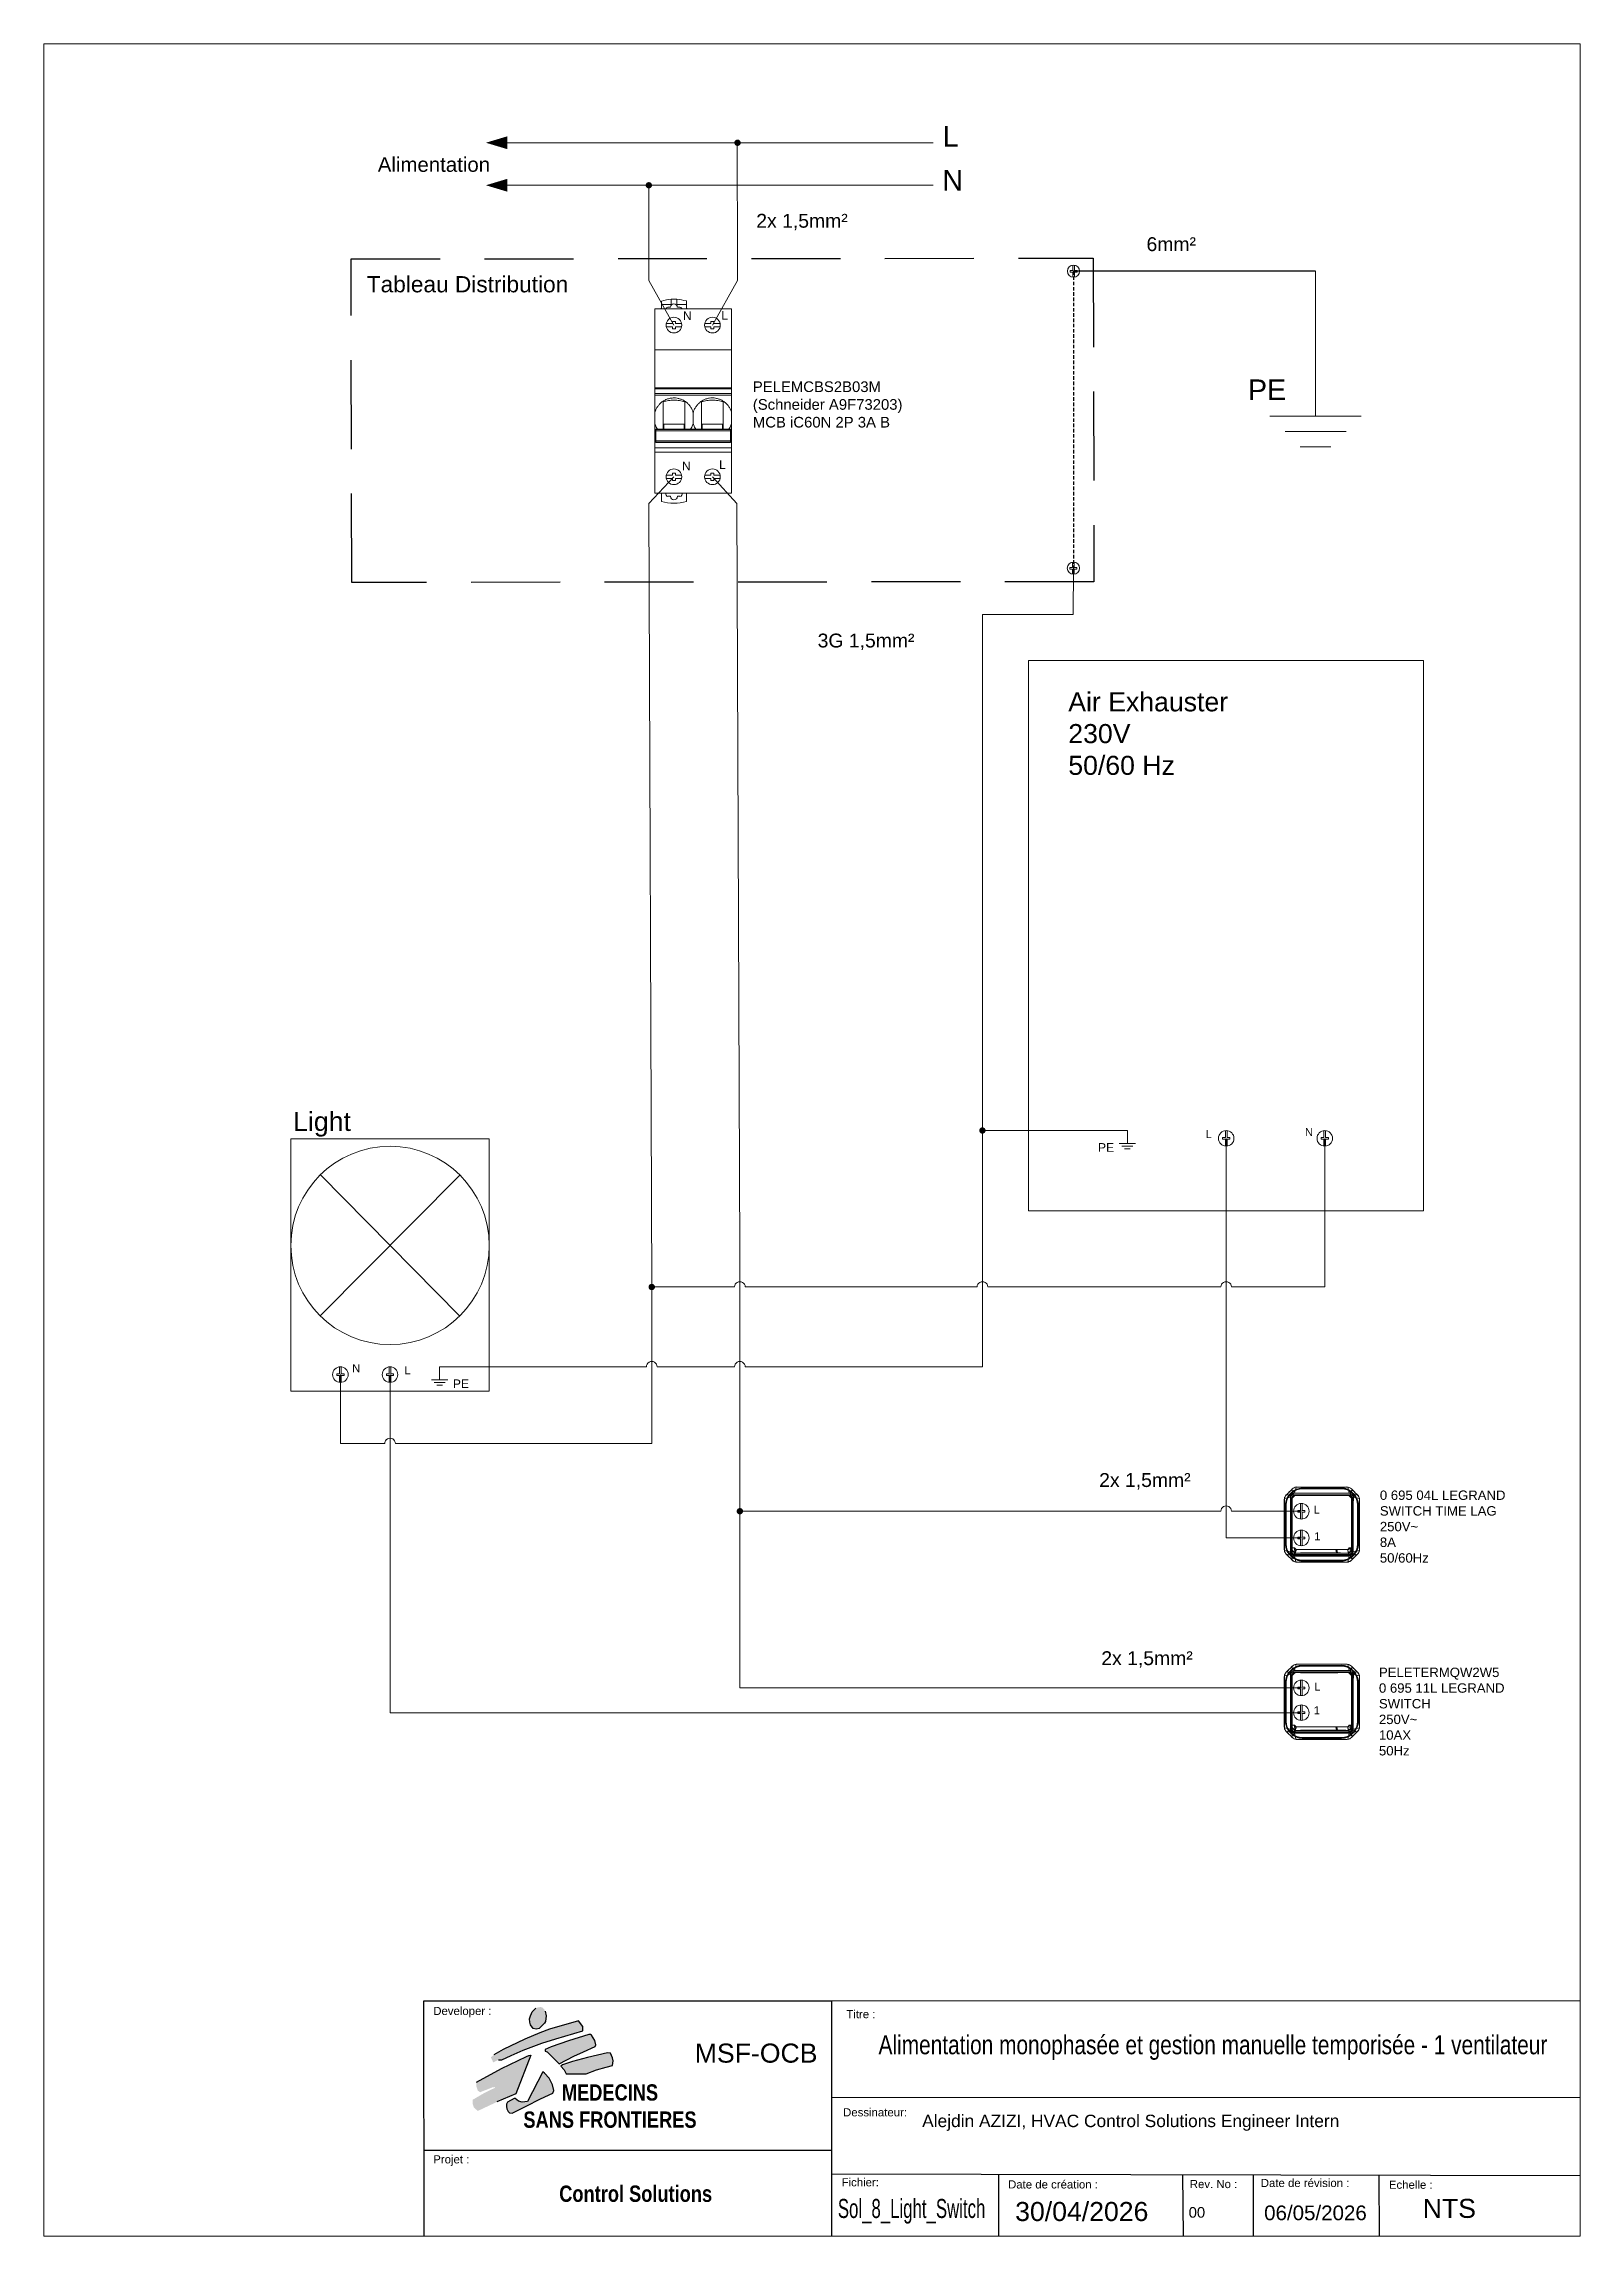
# Paper-space layout 'Layout1' of a CAD drawing. Header units: millimetres. Extents: x 11 to 160, y 21 to 233.
# The model-space entities are those that its viewports show. They can reach past a viewport. Long polylines and large blocks are cut down to what shows.
import ezdxf
from ezdxf.enums import TextEntityAlignment as Align

# ---------------------------------------------------------------- set-up
doc = ezdxf.new("R2010")
doc.units = ezdxf.units.MM
doc.linetypes.add('DASHED2', pattern=[0.375, 0.25, -0.125])
doc.linetypes.add('HIDDEN', pattern=[9.525, 6.35, -3.175])
for name, color, linetype, lineweight in [('01_Puissance', 250, 'Continuous', 20), ('03_Symbole', 250, 'Continuous', 15), ('_PROPRIETE_INTELLECTUELLE_AZIZI', 7, 'Continuous', 5), ('B-Puissance', 250, 'Continuous', 20), ('Layer1', 253, 'DASHED2', 18), ('trait fin', 253, 'HIDDEN', 18), ('V-Puissance', 250, 'Continuous', 20)]:
    doc.layers.add(name, color=color, linetype=linetype, lineweight=lineweight)
doc.layers.add('04_Texte', color=7, linetype='Continuous')
doc.styles.get("Standard").update_dxf_attribs({"font": 'arial.ttf'})
doc.styles.add('TITLE', font='arial.ttf', dxfattribs={"width": 0.8})

psp = doc.layouts.get("Layout1")

msp = doc.modelspace()

# ---------------------------------------------------------------- texts
at = {"layer": '04_Texte'}
for s, width, gutter_width, heights, insert, char_height, attachment_point in [('L', 10.8148, 13.52, [0], (2090.24, 1847.26), 2.7, 1), ('Alimentation', 5.612, 9.58, [0], (2016.15, 1843.16), 1.9165, 1), ('N', 10.8148, 13.52, [0], (2090.21, 1841.47), 2.7, 1), ('N', 1.1335, 5.67, [0], (2056.18, 1822.94), 1.13, 1), ('L', 1.1335, 5.67, [0], (2061.22, 1822.98), 1.13, 1), ('PELEMCBS2B03M\\P(Schneider A9F73203)\\PMCB iC60N 2P 3A B', 34.2632, 6.98, [8.56], (2065.35, 1813.75), 1.3965, 1), ('PE', 10.8148, 13.52, [0], (2130.29, 1814), 2.704, 1), ('L', 1.1335, 5.67, [0], (2060.93, 1803.38), 1.13, 1), ('N', 1.1335, 5.67, [0], (2056.05, 1803.22), 1.13, 1), ('\\A1;Air Exhauster\\P230V\\P50/60 Hz', 38.0541, 12.5, [0], (2106.73, 1772.96), 2.5, 1), ('Light', 13.4275, 12.5, [0], (2005.05, 1717.91), 2.5, 1), ('PE', 1.1335, 5.67, [0], (2112.74, 1713.81), 1.133, 3), ('PE', 1.1335, 5.67, [0], (2026, 1682.81), 1.133, 1)]:
    msp.add_mtext_dynamic_manual_height_columns(s, width=width, gutter_width=gutter_width, heights=heights, dxfattribs=dict(at, insert=insert, char_height=char_height, attachment_point=attachment_point))
at = {"layer": '04_Texte', "lineweight": -3, "attachment_point": 1}
for s, width, gutter_width, insert, char_height in [('2x 1,5mm²', 14.5847, 9.09, (2065.8, 1835.73), 1.818), ('6mm²', 14.5847, 9.09, (2116.99, 1832.66), 1.818), ('Tableau Distribution', 26.434, 10.64, (2014.71, 1827.56), 2.1272), ('3G 1,5mm²', 14.5847, 9.09, (2073.85, 1780.66), 1.818), ('2x 1,5mm²', 14.5847, 9.09, (2110.78, 1670.52), 1.818), ('2x 1,5mm²', 14.5847, 9.09, (2111.06, 1647.15), 1.818)]:
    msp.add_mtext_dynamic_manual_height_columns(s, width=width, gutter_width=gutter_width, heights=[0], dxfattribs=dict(at, insert=insert, char_height=char_height))
at = {"layer": '04_Texte', "color": 0}
for s, width, gutter_width, insert, char_height, attachment_point in [('L', 1.0402, 5.2, (2125.55, 1715.52), 1.04, 3), ('N', 1.0402, 5.2, (2138.83, 1715.78), 1.04, 3), ('N', 1.0402, 5.2, (2012.8, 1684.78), 1.04, 1), ('L', 1.0402, 5.2, (2019.65, 1684.52), 1.04, 1), ('\\A1;0 695 04L LEGRAND\\PSWITCH TIME LAG\\P250V~ \\P8A \\P50/60Hz', 18.2192, 6.17, (2147.6, 1668.24, -2.2), 1.2337, 1), ('L', 1.0402, 5.2, (2138.91, 1666.25), 1.04, 1), ('1', 1.0402, 5.2, (2138.99, 1662.75), 1.04, 1), ('L', 1.0402, 5.2, (2139, 1643.04), 1.04, 1), ('\\A1;PELETERMQW2W5\\P0 695 11L LEGRAND\\PSWITCH\\P250V~ \\P10AX \\P50Hz', 18.2192, 6.17, (2147.48, 1645, -2.2), 1.2337, 1), ('1', 1.0402, 5.2, (2138.93, 1639.93), 1.04, 1)]:
    msp.add_mtext_dynamic_manual_height_columns(s, width=width, gutter_width=gutter_width, heights=[0], dxfattribs=dict(at, insert=insert, char_height=char_height, attachment_point=attachment_point))

# ---------------------------------------------------------------- blocks, each defined once
blk = doc.blocks.new('CARTOUCHE_AZIZI')
at = {"layer": '04_Texte', "linetype": 'Continuous'}
h = blk.add_hatch(color=256, dxfattribs=at)
h.paths.add_polyline_path([(-135.64, 28.9), (-135.78, 29.52), (-135.86, 29.69), (-136.11, 29.98), (-136.37, 30.06), (-136.77, 29.99), (-137.01, 29.9), (-137.47, 29.42), (-137.58, 29.21), (-137.68, 28.9), (-137.81, 28.51), (-137.79, 28.09), (-137.69, 27.72), (-137.36, 27.24), (-136.97, 27.13), (-136.55, 27.23), (-135.88, 27.93), (-135.75, 28.16)])
h.paths.add_polyline_path([(-135.2, 27.13), (-136.46, 26.65), (-138.43, 25.85), (-141.29, 24.49), (-142.52, 23.77), (-142.89, 23.46), (-142.59, 22.8), (-141.91, 23.13), (-141.46, 23.12), (-140.22, 23.71), (-138.66, 24.4), (-136.22, 25.3), (-134.37, 25.88), (-131.99, 26.58), (-130.84, 26.93), (-130.82, 27.49), (-131.4, 28.26)])
h.paths.add_polyline_path([(-137.67, 23.73), (-137.91, 23.69), (-138.2, 23.58), (-141.48, 22), (-144.78, 20.21), (-144.79, 19.63), (-144.6, 19.07), (-144.3, 18.88), (-142.73, 19.5), (-142.31, 19.57), (-142.46, 19.41), (-143.75, 18.78), (-145.3, 17.88), (-145.3, 17.38), (-145.12, 16.89), (-144.62, 16.42), (-142.11, 17.6), (-139.63, 18.65)])
h.paths.add_polyline_path([(-134.76, 18.76), (-134.65, 19.1), (-134.83, 19.83), (-135.26, 20.72), (-135.86, 21.39), (-136.08, 21.55), (-138.07, 17.64), (-138.78, 17.59), (-139.25, 17.72), (-139.7, 18.07), (-139.86, 18.07), (-140.73, 17.57), (-140.83, 17.31), (-140.83, 16.99), (-140.78, 16.7), (-140.63, 16.33), (-140.44, 16.18), (-140.1, 16.15), (-138.28, 17.07), (-136.39, 18.02)])
h.paths.add_polyline_path([(-134.97, 24.83), (-135.76, 24.49), (-135.78, 24.28), (-135.51, 24.16), (-133.95, 22.59), (-132.01, 23.59), (-130.75, 24.18), (-129.2, 24.87), (-129.12, 25.09), (-129.25, 25.66), (-129.7, 26.35), (-129.81, 26.44), (-130.05, 26.45), (-132.72, 25.64)])
h.paths.add_polyline_path([(-132.18, 22.92), (-133.5, 22.49), (-133.73, 22.31), (-133.29, 21.83), (-133.03, 21.31), (-130.39, 21.31), (-129.04, 21.82), (-127.76, 22.18), (-126.94, 22.37), (-126.86, 22.99), (-126.94, 23.41), (-127.22, 24.01), (-127.58, 24.03), (-130.23, 23.44)])
at = {"layer": '04_Texte'}
for p, q in [((-151.65, 30.85), (-98.23, 30.85)), ((-151.65, 11.27), (-98.23, 11.27)), ((-151.65, 0), (-98.23, 0)), ((-98.23, 0), (-53.45, 0))]:
    blk.add_line(p, q, dxfattribs=at)
at = {"layer": '04_Texte', "linetype": 'Continuous'}
for p, q in [((-137.81, 28.51), (-137.68, 28.9)), ((-137.68, 28.9), (-137.58, 29.21)), ((-137.58, 29.21), (-137.47, 29.42)), ((-137.47, 29.42), (-137.01, 29.9)), ((-135.78, 29.52), (-135.64, 28.9)), ((-135.64, 28.9), (-135.75, 28.16)), ((-136.46, 26.65), (-138.43, 25.85)), ((-137.79, 28.09), (-137.81, 28.51)), ((-137.69, 27.72), (-137.79, 28.09)), ((-137.36, 27.24), (-137.69, 27.72)), ((-136.97, 27.13), (-137.36, 27.24)), ((-136.55, 27.23), (-136.97, 27.13)), ((-135.88, 27.93), (-136.55, 27.23)), ((-135.2, 27.13), (-136.46, 26.65)), ((-135.75, 28.16), (-135.88, 27.93)), ((-131.4, 28.26), (-135.2, 27.13)), ((-134.37, 25.88), (-131.99, 26.58)), ((-130.05, 26.45), (-132.72, 25.64)), ((-131.99, 26.58), (-130.84, 26.93)), ((-130.82, 27.49), (-131.4, 28.26)), ((-130.84, 26.93), (-130.82, 27.49)), ((-129.81, 26.44), (-130.05, 26.45)), ((-129.7, 26.35), (-129.81, 26.44)), ((-129.25, 25.66), (-129.7, 26.35)), ((-141.29, 24.49), (-142.52, 23.77)), ((-141.91, 23.13), (-141.46, 23.12)), ((-141.48, 22), (-138.2, 23.58)), ((-141.46, 23.12), (-140.22, 23.71)), ((-138.43, 25.85), (-141.29, 24.49)), ((-140.22, 23.71), (-138.66, 24.4)), ((-137.67, 23.73), (-139.63, 18.65)), ((-138.66, 24.4), (-136.22, 25.3)), ((-138.2, 23.58), (-137.91, 23.69)), ((-137.91, 23.69), (-137.67, 23.73)), ((-136.22, 25.3), (-134.37, 25.88)), ((-135.76, 24.49), (-135.78, 24.28)), ((-135.78, 24.28), (-135.51, 24.16)), ((-134.97, 24.83), (-135.76, 24.49)), ((-135.51, 24.16), (-133.95, 22.59)), ((-132.72, 25.64), (-134.97, 24.83)), ((-133.95, 22.59), (-132.01, 23.59)), ((-130.23, 23.44), (-132.18, 22.92)), ((-132.01, 23.59), (-130.75, 24.18)), ((-130.75, 24.18), (-129.2, 24.87)), ((-127.58, 24.03), (-130.23, 23.44)), ((-129.12, 25.09), (-129.25, 25.66)), ((-129.2, 24.87), (-129.12, 25.09)), ((-127.22, 24.01), (-127.58, 24.03)), ((-126.94, 23.41), (-127.22, 24.01)), ((-126.86, 22.99), (-126.94, 23.41)), ((-144.78, 20.21), (-141.48, 22)), ((-136.08, 21.55), (-138.07, 17.64)), ((-135.86, 21.39), (-136.08, 21.55)), ((-135.26, 20.72), (-135.86, 21.39)), ((-134.83, 19.83), (-135.26, 20.72)), ((-133.5, 22.49), (-133.73, 22.31)), ((-133.73, 22.31), (-133.29, 21.83)), ((-132.18, 22.92), (-133.5, 22.49)), ((-133.29, 21.83), (-133.03, 21.31)), ((-133.03, 21.31), (-130.39, 21.31)), ((-130.39, 21.31), (-129.04, 21.82)), ((-129.04, 21.82), (-127.76, 22.18)), ((-127.76, 22.18), (-126.94, 22.37)), ((-126.94, 22.37), (-126.86, 22.99)), ((-139.63, 18.65), (-142.11, 17.6)), ((-140.73, 17.57), (-140.83, 17.31)), ((-140.83, 17.31), (-140.83, 16.99)), ((-139.86, 18.07), (-140.73, 17.57)), ((-139.7, 18.07), (-139.86, 18.07)), ((-139.25, 17.72), (-139.7, 18.07)), ((-138.78, 17.59), (-139.25, 17.72)), ((-138.07, 17.64), (-138.78, 17.59)), ((-138.28, 17.07), (-136.39, 18.02)), ((-136.39, 18.02), (-134.76, 18.76)), ((-134.65, 19.1), (-134.83, 19.83)), ((-134.76, 18.76), (-134.65, 19.1)), ((-140.83, 16.99), (-140.78, 16.7)), ((-140.78, 16.7), (-140.63, 16.33)), ((-140.63, 16.33), (-140.44, 16.18)), ((-140.44, 16.18), (-140.1, 16.15)), ((-140.1, 16.15), (-138.28, 17.07))]:
    blk.add_line(p, q, dxfattribs=at)
at = {"layer": '04_Texte', "lineweight": -3}
for p, q in [((-98.23, 30.85), (-98.23, 0)), ((-98.23, 18.17), (-0.02, 18.24)), ((-98.23, 8.17), (-0.01, 7.96)), ((-76.3, 8.12), (-76.3, 0)), ((-52.18, 8.07), (-52.06, 0)), ((-42.92, 8.05), (-42.92, 0)), ((-26.4, 8.02), (-26.35, 0))]:
    blk.add_line(p, q, dxfattribs=at)
at = {"layer": '04_Texte'}
blk.add_lwpolyline([(-151.68, 30.85), (0.03, 30.92), (0, 0), (-151.65, 0)], close=True, dxfattribs=at)
at = {"layer": '04_Texte', "style": 'TITLE'}
for s, p in [('Developer :', (-150.45, 29.01)), ('Titre : ', (-96.26, 28.59)), ('Dessinateur: ', (-96.69, 15.71)), ('Projet :', (-150.45, 9.54)), ('Fichier: ', (-96.89, 6.53)), ('Date de création :', (-75.05, 6.25)), ('Rev. No :', (-51.21, 6.3)), ('Date de révision :', (-41.9, 6.44)), ('Echelle : ', (-25.09, 6.21))]:
    blk.add_text(s, height=1.069, dxfattribs=at).set_placement(p)
at = {"layer": '04_Texte', "width": 0.630821}
blk.add_text('Sol_8_Light_Switch', height=2.5, dxfattribs=at).set_placement((-97.38, 2.38), (-78.03, 2.38), align=Align.FIT)
at = {"layer": '04_Texte', "lineweight": -3, "attachment_point": 1}
for s, width, gutter_width, insert, char_height in [('MSF-OCB', 13.1966, 12.5, (-116.15, 25.26), 2.5), ('Alejdin AZIZI, HVAC Control Solutions Engineer Intern', 58.1415, 8.14, (-86.32, 15.93), 1.6279), ('NTS', 14.2549, 12.5, (-20.66, 4.89), 2.5)]:
    blk.add_mtext_dynamic_manual_height_columns(s, width=width, gutter_width=gutter_width, heights=[0], dxfattribs=dict(at, insert=insert, char_height=char_height))
at = {"layer": '04_Texte', "char_height": 2.1397, "width": 54.778, "attachment_point": 5, "style": 'TITLE'}
for s, insert in [('{\\fArial|b1|i0|c0|p39;MEDECINS\\PSANS FRONTIERES}', (-127.27, 17.05)), ('{\\fArial|b1|i0|c0|p39;Control Solutions}', (-123.9, 5.55))]:
    blk.add_mtext(s, dxfattribs=dict(at, insert=insert))
at = {"layer": '04_Texte', "insert": (-74.12, 4.48), "char_height": 2.5, "attachment_point": 1}
blk.add_mtext_dynamic_manual_height_columns('30/04/2026', width=5.8436, gutter_width=12.5, heights=[0], dxfattribs=at)
at = {"layer": '04_Texte'}
for tag, p, height in [('REV_NO', (-51.35, 2.42), 1.39), ('DATE_REV', (-41.45, 2.09), 1.93)]:
    blk.add_attdef(tag, p, '', height=height, dxfattribs=at)
at = {"layer": '_PROPRIETE_INTELLECTUELLE_AZIZI', "insert": (-151.68, 30.87), "char_height": 0.0144, "attachment_point": 1}
blk.add_mtext_dynamic_manual_height_columns('ORIG_DWG_AUTH:_AZIZI_Alejdin_2026', width=0.3855, gutter_width=0.0719, heights=[0], dxfattribs=at)

# ---------------------------------------------------------------- linework, layer by layer
at = {"layer": '01_Puissance'}
for p, q in [((2033.13, 1845.06), (2033.13, 1845.06)), ((2033.13, 1845.06), (2088.99, 1845.06)), ((2063.32, 1829.72), (2063.31, 1845.06)), ((2033.13, 1839.48), (2088.99, 1839.48)), ((2051.71, 1839.48), (2051.69, 1829.62)), ((2051.69, 1829.62), (2051.69, 1826.97)), ((2063.32, 1829.72), (2063.32, 1826.97)), ((2051.69, 1826.97), (2055, 1821.13)), ((2063.32, 1826.97), (2060.05, 1821.13)), ((2139.16, 1828.2), (2139.16, 1809.17)), ((2139.16, 1809.17), (2133.16, 1809.17)), ((2133.16, 1809.17), (2145.16, 1809.17)), ((2139.16, 1807.17), (2135.16, 1807.17)), ((2135.16, 1807.17), (2143.16, 1807.17)), ((2139.16, 1805.17), (2137.16, 1805.17)), ((2137.16, 1805.17), (2141.16, 1805.17)), ((2063.25, 1797.74), (2060.05, 1801.23)), ((2063.25, 1797.74), (2063.65, 1699.3)), ((2095.47, 1715.47), (2095.47, 1684.47)), ((2114.48, 1715.47), (2114.48, 1713.77)), ((2127.44, 1714.44), (2127.44, 1662.02, 1.04)), ((2115.55, 1713.77), (2113.41, 1713.77)), ((2115.19, 1713.41), (2113.77, 1713.42)), ((2114.84, 1713.06), (2114.12, 1713.07)), ((2114.45, 1713.42), (2115.16, 1713.41)), ((2063.65, 1699.3), (2063.65, 1665.73)), ((2052.09, 1694.94), (2052.09, 1675.94)), ((2052.09, 1694.94), (2052.09, 1674.41)), ((2011.25, 1674.41), (2011.25, 1683.45)), ((2017.76, 1683.45), (2017.76, 1639.09)), ((2023.2, 1682.78), (2025.33, 1682.78)), ((2024.26, 1684.47), (2024.26, 1682.78)), ((2051.39, 1684.47), (2024.26, 1684.47)), ((2062.95, 1684.47), (2052.79, 1684.47)), ((2095.47, 1684.47), (2064.35, 1684.47)), ((2023.55, 1682.42), (2024.97, 1682.42)), ((2024.3, 1682.42), (2023.58, 1682.41)), ((2023.91, 1682.07), (2024.62, 1682.07)), ((2017.06, 1674.41), (2011.25, 1674.41)), ((2052.09, 1674.41), (2018.46, 1674.41)), ((2063.65, 1665.73), (2063.65, 1645.41)), ((2063.65, 1665.52), (2126.74, 1665.52, -3.81)), ((2128.14, 1665.52, -3.9), (2137.3, 1665.52, -4.45)), ((2137.3, 1662.02, -4.45), (2127.44, 1662.02, 1.04)), ((2063.65, 1642.35, 0.99), (2063.65, 1645.41)), ((2137.3, 1642.35, -4.45), (2063.65, 1642.35, -4.45)), ((2137.3, 1639.09, -4.45), (2017.76, 1639.09))]:
    msp.add_line(p, q, dxfattribs=at)
at = {"layer": '01_Puissance', "lineweight": -3}
msp.add_line((2139.16, 1828.2), (2107.42, 1828.2), dxfattribs=at)
at = {"layer": '01_Puissance'}
for points in [[(2033.13, 1845.06, 1.68, 0, 0), (2030.33, 1845.06, 0, 0, 0)], [(2033.13, 1839.48, 1.68, 0, 0), (2030.33, 1839.48, 0, 0, 0)]]:
    msp.add_lwpolyline(points, format="xyseb", dxfattribs=at)
at = {"layer": '01_Puissance', "const_width": 0.419}
for points in [[(2063.13, 1845.06, 1), (2063.55, 1845.06, 1)], [(2051.5, 1839.48, 1), (2051.91, 1839.48, 1)]]:
    msp.add_lwpolyline(points, format="xyb", close=True, dxfattribs=at)
at = {"layer": '03_Symbole', "color": 7, "linetype": 'Continuous'}
for p, q in [((2106.96, 1828.31), (2106.96, 1828.1)), ((2107.31, 1828.31), (2106.96, 1828.31)), ((2106.96, 1828.1), (2107.31, 1828.1)), ((2107.31, 1828.31), (2107.31, 1828.99)), ((2107.31, 1828.1), (2107.31, 1827.41)), ((2107.53, 1828.31), (2107.53, 1828.99)), ((2107.88, 1828.31), (2107.53, 1828.31)), ((2107.53, 1828.1), (2107.53, 1827.41)), ((2107.53, 1828.1), (2107.88, 1828.1)), ((2107.88, 1828.1), (2107.88, 1828.31)), ((2106.94, 1789.34), (2106.94, 1789.13)), ((2107.29, 1789.34), (2106.94, 1789.34)), ((2106.94, 1789.13), (2107.29, 1789.13)), ((2107.29, 1789.34), (2107.29, 1790.03)), ((2107.29, 1789.13), (2107.29, 1788.45)), ((2107.51, 1789.34), (2107.51, 1790.03)), ((2107.86, 1789.34), (2107.51, 1789.34)), ((2107.51, 1789.13), (2107.51, 1788.45)), ((2107.51, 1789.13), (2107.86, 1789.13)), ((2107.86, 1789.13), (2107.86, 1789.34)), ((2127.33, 1714.55), (2126.97, 1714.55)), ((2126.97, 1714.55), (2126.97, 1714.33)), ((2126.97, 1714.33), (2127.33, 1714.33)), ((2127.33, 1714.55), (2127.33, 1715.46)), ((2127.33, 1714.33), (2127.33, 1713.43)), ((2127.55, 1714.55), (2127.55, 1715.46)), ((2127.91, 1714.55), (2127.55, 1714.55)), ((2127.55, 1714.33), (2127.91, 1714.33)), ((2127.55, 1714.33), (2127.55, 1713.43)), ((2127.91, 1714.33), (2127.91, 1714.55)), ((2140.27, 1714.55), (2139.91, 1714.55)), ((2139.91, 1714.55), (2139.91, 1714.33)), ((2139.91, 1714.33), (2140.27, 1714.33)), ((2140.27, 1714.55), (2140.27, 1715.46)), ((2140.27, 1714.33), (2140.27, 1713.43)), ((2140.49, 1714.55), (2140.49, 1715.46)), ((2140.85, 1714.55), (2140.49, 1714.55)), ((2140.49, 1714.33), (2140.85, 1714.33)), ((2140.49, 1714.33), (2140.49, 1713.43)), ((2140.85, 1714.33), (2140.85, 1714.55)), ((2010.78, 1683.56), (2011.14, 1683.56)), ((2010.78, 1683.34), (2010.78, 1683.56)), ((2011.14, 1683.34), (2010.78, 1683.34)), ((2011.14, 1683.56), (2011.14, 1684.46)), ((2011.14, 1683.34), (2011.14, 1682.43)), ((2011.36, 1683.56), (2011.36, 1684.46)), ((2011.36, 1683.56), (2011.73, 1683.56)), ((2011.73, 1683.34), (2011.36, 1683.34)), ((2011.36, 1683.34), (2011.36, 1682.43)), ((2011.73, 1683.56), (2011.73, 1683.34)), ((2017.29, 1683.56), (2017.65, 1683.56)), ((2017.29, 1683.34), (2017.29, 1683.56)), ((2017.65, 1683.34), (2017.29, 1683.34)), ((2017.65, 1683.56), (2017.65, 1684.46)), ((2017.65, 1683.34), (2017.65, 1682.43)), ((2017.87, 1683.56), (2017.87, 1684.46)), ((2017.87, 1683.56), (2018.23, 1683.56)), ((2018.23, 1683.34), (2017.87, 1683.34)), ((2017.87, 1683.34), (2017.87, 1682.43)), ((2018.23, 1683.56), (2018.23, 1683.34))]:
    msp.add_line(p, q, dxfattribs=at)
at = {"layer": '03_Symbole', "color": 7}
for p, q in [((2053.38, 1823.83), (2053.38, 1824.29)), ((2053.38, 1823.42), (2053.38, 1823.83)), ((2054.65, 1823.83), (2053.38, 1823.83)), ((2054.65, 1824.53), (2054.65, 1823.83)), ((2055.36, 1823.83), (2055.36, 1824.53)), ((2056.63, 1823.83), (2055.36, 1823.83)), ((2056.63, 1824.3), (2056.63, 1823.83)), ((2056.63, 1823.83), (2056.63, 1823.42)), ((2052.48, 1799.1), (2052.48, 1823.26)), ((2062.57, 1823.26), (2052.48, 1823.26)), ((2054.8, 1821.34), (2054, 1821.34)), ((2054.8, 1820.91), (2054, 1820.91)), ((2054.56, 1823.48), (2054.22, 1823.48)), ((2054.8, 1821.34), (2054.8, 1821.62)), ((2054.8, 1821.62), (2055.2, 1821.62)), ((2054.8, 1820.63), (2054.8, 1820.91)), ((2055.2, 1820.63), (2054.8, 1820.63)), ((2055.2, 1821.62), (2055.2, 1821.34)), ((2055.2, 1821.34), (2056.01, 1821.34)), ((2055.2, 1820.91), (2055.2, 1820.63)), ((2055.2, 1820.91), (2056.01, 1820.91)), ((2055.79, 1823.48), (2055.45, 1823.48)), ((2059.85, 1821.34), (2059.04, 1821.34)), ((2059.85, 1820.91), (2059.04, 1820.91)), ((2059.85, 1821.34), (2059.85, 1821.62)), ((2059.85, 1821.62), (2060.25, 1821.62)), ((2059.85, 1820.63), (2059.85, 1820.91)), ((2060.25, 1820.63), (2059.85, 1820.63)), ((2060.25, 1821.62), (2060.25, 1821.34)), ((2060.25, 1821.34), (2061.05, 1821.34)), ((2060.25, 1820.91), (2060.25, 1820.63)), ((2060.25, 1820.91), (2061.05, 1820.91)), ((2062.57, 1799.1), (2062.57, 1823.26)), ((2062.57, 1817.87), (2052.48, 1817.87)), ((2062.57, 1812.89), (2052.48, 1812.89)), ((2052.48, 1812.77), (2062.57, 1812.77)), ((2052.48, 1812.17), (2062.57, 1812.17)), ((2062.57, 1811.95), (2052.48, 1811.95)), ((2053.58, 1807.5), (2053.58, 1811.07)), ((2056.43, 1807.5), (2056.43, 1811.07)), ((2057.52, 1808.21), (2057.52, 1809.63)), ((2058.62, 1807.5), (2058.62, 1811.07)), ((2061.47, 1807.5), (2061.47, 1811.07)), ((2052.64, 1805.71), (2052.64, 1807.5)), ((2052.64, 1807.5), (2062.41, 1807.5)), ((2062.41, 1807.42), (2052.64, 1807.42)), ((2062.41, 1807.26), (2052.64, 1807.26)), ((2053.68, 1807.5), (2053.68, 1808.13)), ((2053.68, 1808.13), (2056.33, 1808.13)), ((2056.33, 1808.13), (2056.33, 1807.5)), ((2058.72, 1808.13), (2061.37, 1808.13)), ((2058.72, 1807.5), (2058.72, 1808.13)), ((2061.37, 1808.13), (2061.37, 1807.5)), ((2062.41, 1807.5), (2062.41, 1805.71)), ((2052.48, 1805.05), (2062.57, 1805.05)), ((2062.57, 1804.48), (2052.48, 1804.48)), ((2062.41, 1805.95), (2052.64, 1805.95)), ((2052.64, 1805.77), (2062.41, 1805.77)), ((2052.64, 1805.71), (2062.41, 1805.71)), ((2054.8, 1801.45), (2054, 1801.45)), ((2054.8, 1801.02), (2054, 1801.02)), ((2054.8, 1801.73), (2055.2, 1801.73)), ((2054.8, 1801.45), (2054.8, 1801.73)), ((2054.8, 1800.73), (2054.8, 1801.02)), ((2055.2, 1800.73), (2054.8, 1800.73)), ((2055.2, 1801.73), (2055.2, 1801.45)), ((2055.2, 1801.45), (2056.01, 1801.45)), ((2055.2, 1801.02), (2056.01, 1801.02)), ((2055.2, 1801.02), (2055.2, 1800.73)), ((2059.85, 1801.45), (2059.04, 1801.45)), ((2059.85, 1801.02), (2059.04, 1801.02)), ((2059.85, 1801.73), (2060.25, 1801.73)), ((2059.85, 1801.45), (2059.85, 1801.73)), ((2059.85, 1800.73), (2059.85, 1801.02)), ((2060.25, 1800.73), (2059.85, 1800.73)), ((2060.25, 1801.73), (2060.25, 1801.45)), ((2060.25, 1801.45), (2061.05, 1801.45)), ((2060.25, 1801.02), (2061.05, 1801.02)), ((2060.25, 1801.02), (2060.25, 1800.73)), ((2052.48, 1799.1), (2062.57, 1799.1)), ((2053.37, 1799.1), (2053.37, 1798)), ((2054.55, 1798.67), (2054.22, 1798.67)), ((2055.79, 1798.67), (2055.46, 1798.67)), ((2056.64, 1798), (2056.64, 1799.1))]:
    msp.add_line(p, q, dxfattribs=at)
at = {"layer": '03_Symbole', "color": 0}
for p, q in [((2026.92, 1709.63), (2008.61, 1691.15)), ((2008.63, 1709.65), (2026.89, 1691.15)), ((2136.12, 1668.45, -4.45), (2135.32, 1667.65, -4.45)), ((2136.12, 1668.45, -4.45), (2135.32, 1667.65, -4.45)), ((2136.12, 1668.45, -4.45), (2136.12, 1668.44, -4.45)), ((2136.12, 1668.45, -4.45), (2136.12, 1668.44, -4.45)), ((2143.26, 1668.7, -4.45), (2136.73, 1668.7, -4.45)), ((2143.26, 1668.7, -4.45), (2136.73, 1668.7, -4.45)), ((2136.73, 1668.7, -4.45), (2136.73, 1668.7, -4.45)), ((2143.26, 1668.7, -4.45), (2136.73, 1668.7, -4.45)), ((2136.73, 1668.7, -4.45), (2136.73, 1668.7, -4.45)), ((2143.26, 1668.7, -4.45), (2136.73, 1668.7, -4.45)), ((2142.6, 1668.53, -4.45), (2137.39, 1668.53, -4.45)), ((2142.6, 1668.53, -4.45), (2137.39, 1668.53, -4.45)), ((2137.39, 1668.53, -4.45), (2137.4, 1668.5, -4.45)), ((2137.39, 1668.53, -4.45), (2137.4, 1668.5, -4.45)), ((2142.59, 1668.5, -4.45), (2137.4, 1668.5, -4.45)), ((2142.59, 1668.5, -4.45), (2137.4, 1668.5, -4.45)), ((2137.4, 1668.5, -4.45), (2137.41, 1668.49, -4.45)), ((2137.4, 1668.5, -4.45), (2137.41, 1668.49, -4.45)), ((2137.41, 1668.49, -4.45), (2137.41, 1668.56, -4.45)), ((2137.41, 1668.56, -4.45), (2142.58, 1668.56, -4.45)), ((2137.41, 1668.56, -4.45), (2137.41, 1668.55, -4.45)), ((2137.41, 1668.56, -4.45), (2137.41, 1668.55, -4.45)), ((2137.41, 1668.49, -4.45), (2137.41, 1668.56, -4.45)), ((2137.41, 1668.56, -4.45), (2142.58, 1668.56, -4.45)), ((2137.41, 1668.55, -4.45), (2142.58, 1668.55, -4.45)), ((2137.41, 1668.55, -4.45), (2137.41, 1668.52, -4.45)), ((2137.41, 1668.55, -4.45), (2137.41, 1668.52, -4.45)), ((2137.41, 1668.55, -4.45), (2142.58, 1668.55, -4.45)), ((2137.41, 1668.52, -4.45), (2142.58, 1668.52, -4.45)), ((2137.41, 1668.52, -4.45), (2137.41, 1668.46, -4.45)), ((2137.41, 1668.52, -4.45), (2137.41, 1668.46, -4.45)), ((2137.41, 1668.52, -4.45), (2142.58, 1668.52, -4.45)), ((2137.41, 1668.49, -4.45), (2142.58, 1668.49, -4.45)), ((2137.41, 1668.49, -4.45), (2142.58, 1668.49, -4.45)), ((2137.41, 1668.46, -4.45), (2142.58, 1668.46, -4.45)), ((2137.41, 1668.46, -4.45), (2142.58, 1668.46, -4.45)), ((2142.58, 1668.49, -4.45), (2142.58, 1668.56, -4.45)), ((2142.58, 1668.56, -4.45), (2142.58, 1668.55, -4.45)), ((2142.58, 1668.56, -4.45), (2142.58, 1668.55, -4.45)), ((2142.58, 1668.49, -4.45), (2142.58, 1668.56, -4.45)), ((2142.58, 1668.55, -4.45), (2142.58, 1668.52, -4.45)), ((2142.58, 1668.55, -4.45), (2142.58, 1668.52, -4.45)), ((2142.58, 1668.52, -4.45), (2142.58, 1668.46, -4.45)), ((2142.58, 1668.52, -4.45), (2142.58, 1668.46, -4.45)), ((2142.59, 1668.5, -4.45), (2142.58, 1668.49, -4.45)), ((2142.59, 1668.5, -4.45), (2142.58, 1668.49, -4.45)), ((2142.6, 1668.53, -4.45), (2142.59, 1668.5, -4.45)), ((2142.6, 1668.53, -4.45), (2142.59, 1668.5, -4.45)), ((2143.26, 1668.7, -4.45), (2143.26, 1668.7, -4.45)), ((2143.26, 1668.7, -4.45), (2143.26, 1668.7, -4.45)), ((2143.87, 1668.45, -4.45), (2144.67, 1667.65, -4.45)), ((2143.87, 1668.45, -4.45), (2144.67, 1667.65, -4.45)), ((2143.87, 1668.44, -4.45), (2143.87, 1668.45, -4.45)), ((2143.87, 1668.44, -4.45), (2143.87, 1668.45, -4.45)), ((2135.07, 1667.03, -4.45), (2135.06, 1667.04, -4.45)), ((2135.06, 1667.04, -4.45), (2135.06, 1660.51, -4.45)), ((2135.06, 1667.04, -4.45), (2135.06, 1660.51, -4.45)), ((2135.07, 1667.03, -4.45), (2135.06, 1667.04, -4.45)), ((2135.2, 1666.36, -4.45), (2135.21, 1666.36, -4.45)), ((2135.2, 1666.36, -4.45), (2135.21, 1666.36, -4.45)), ((2135.21, 1661.18, -4.45), (2135.21, 1666.36, -4.45)), ((2135.27, 1666.36, -4.45), (2135.21, 1666.36, -4.45)), ((2135.21, 1666.36, -4.45), (2135.25, 1666.36, -4.45)), ((2135.21, 1661.18, -4.45), (2135.21, 1666.36, -4.45)), ((2135.21, 1666.36, -4.45), (2135.25, 1666.36, -4.45)), ((2135.21, 1661.18, -4.45), (2135.21, 1666.36, -4.45)), ((2135.21, 1661.18, -4.45), (2135.21, 1666.36, -4.45)), ((2135.27, 1666.36, -4.45), (2135.21, 1666.36, -4.45)), ((2135.24, 1666.37, -4.45), (2135.24, 1661.17, -4.45)), ((2135.24, 1666.37, -4.45), (2135.27, 1666.36, -4.45)), ((2135.24, 1666.37, -4.45), (2135.24, 1661.17, -4.45)), ((2135.24, 1666.37, -4.45), (2135.27, 1666.36, -4.45)), ((2135.25, 1666.36, -4.45), (2135.31, 1666.36, -4.45)), ((2135.25, 1661.18, -4.45), (2135.25, 1666.36, -4.45)), ((2135.25, 1666.36, -4.45), (2135.31, 1666.36, -4.45)), ((2135.25, 1661.18, -4.45), (2135.25, 1666.36, -4.45)), ((2135.27, 1666.36, -4.45), (2135.27, 1661.18, -4.45)), ((2135.27, 1666.36, -4.45), (2135.27, 1661.18, -4.45)), ((2135.31, 1661.18, -4.45), (2135.31, 1666.36, -4.45)), ((2135.31, 1661.18, -4.45), (2135.31, 1666.36, -4.45)), ((2135.32, 1667.65, -4.45), (2135.32, 1667.65, -4.45)), ((2135.32, 1667.65, -4.45), (2135.32, 1667.65, -4.45)), ((2135.78, 1667.76, -4.45), (2136.01, 1667.98, -4.45)), ((2135.78, 1667.76, -4.45), (2136.01, 1667.98, -4.45)), ((2135.83, 1667.71, -4.45), (2135.78, 1667.76, -4.45)), ((2135.78, 1667.76, -4.45), (2135.79, 1667.75, -4.45)), ((2135.83, 1667.71, -4.45), (2135.78, 1667.76, -4.45)), ((2135.78, 1667.76, -4.45), (2135.79, 1667.75, -4.45)), ((2135.79, 1667.75, -4.45), (2136.02, 1667.98, -4.45)), ((2135.79, 1667.75, -4.45), (2136.02, 1667.98, -4.45)), ((2135.79, 1667.75, -4.45), (2135.82, 1667.72, -4.45)), ((2135.79, 1667.75, -4.45), (2135.82, 1667.72, -4.45)), ((2136.04, 1667.97, -4.45), (2135.8, 1667.72, -4.45)), ((2136.04, 1667.97, -4.45), (2135.8, 1667.72, -4.45)), ((2135.8, 1667.72, -4.45), (2135.83, 1667.71, -4.45)), ((2135.8, 1667.72, -4.45), (2135.83, 1667.71, -4.45)), ((2135.82, 1667.72, -4.45), (2136.04, 1667.95, -4.45)), ((2135.82, 1667.72, -4.45), (2136.04, 1667.95, -4.45)), ((2135.82, 1667.72, -4.45), (2135.86, 1667.68, -4.45)), ((2135.82, 1667.72, -4.45), (2135.86, 1667.68, -4.45)), ((2135.95, 1667.83, -4.45), (2135.83, 1667.71, -4.45)), ((2135.95, 1667.83, -4.45), (2135.83, 1667.71, -4.45)), ((2135.86, 1667.68, -4.45), (2136.09, 1667.91, -4.45)), ((2135.86, 1667.68, -4.45), (2136.09, 1667.91, -4.45)), ((2135.86, 1667.68, -4.45), (2135.86, 1659.86, -4.45)), ((2136.09, 1659.63, -4.45), (2135.86, 1667.68, -4.45)), ((2144.13, 1667.68, -4.45), (2135.86, 1667.68, -4.45)), ((2136.09, 1659.63, -4.45), (2135.86, 1667.68, -4.45)), ((2135.87, 1660.19, -4.45), (2135.87, 1667.35, -4.45)), ((2136.27, 1667.84, -4.45), (2135.93, 1667.5, -4.45)), ((2135.95, 1667.84, -4.45), (2136.05, 1667.94, -4.45)), ((2135.95, 1667.84, -4.45), (2136.05, 1667.94, -4.45)), ((2135.95, 1667.83, -4.45), (2136.06, 1667.93, -4.45)), ((2135.95, 1667.83, -4.45), (2136.06, 1667.93, -4.45)), ((2135.95, 1667.84, -4.45), (2135.95, 1667.83, -4.45)), ((2135.95, 1667.84, -4.45), (2135.95, 1667.83, -4.45)), ((2135.97, 1667.24, -4.45), (2135.99, 1667.25, -4.45)), ((2135.97, 1667.24, -4.45), (2135.99, 1667.25, -4.45)), ((2135.97, 1667.15, -4.45), (2135.97, 1667.24, -4.45)), ((2136.01, 1667.03, -4.45), (2135.98, 1667.08, -4.45)), ((2135.99, 1667.29, -4.45), (2136, 1667.3, -4.45)), ((2135.99, 1667.29, -4.45), (2136, 1667.3, -4.45)), ((2136.01, 1665.63, -4.45), (2135.99, 1664.09, -4.45)), ((2136.06, 1667.93, -4.45), (2136.01, 1667.98, -4.45)), ((2136.06, 1667.93, -4.45), (2136.01, 1667.98, -4.45)), ((2136.01, 1667.98, -4.45), (2136.02, 1667.98, -4.45)), ((2136.01, 1667.98, -4.45), (2136.02, 1667.98, -4.45)), ((2136.02, 1666.89, -4.45), (2136.01, 1666.28, -4.45)), ((2136.01, 1666.26, -4.45), (2136.01, 1666.28, -4.45)), ((2136.01, 1666.26, -4.45), (2136.01, 1665.63, -4.45)), ((2136.02, 1667.98, -4.45), (2136.04, 1667.95, -4.45)), ((2136.02, 1667.98, -4.45), (2136.04, 1667.95, -4.45)), ((2136.04, 1667.97, -4.45), (2136.05, 1667.94, -4.45)), ((2136.04, 1667.97, -4.45), (2136.05, 1667.94, -4.45)), ((2136.04, 1667.95, -4.45), (2136.09, 1667.91, -4.45)), ((2136.04, 1667.95, -4.45), (2136.09, 1667.91, -4.45)), ((2136.05, 1667.94, -4.45), (2136.06, 1667.93, -4.45)), ((2136.05, 1667.94, -4.45), (2136.06, 1667.93, -4.45)), ((2136.38, 1667.67, -4.45), (2136.38, 1667.67, -4.45)), ((2136.38, 1667.67, -4.45), (2136.38, 1667.67, -4.45)), ((2136.38, 1667.67, -4.45), (2136.38, 1667.67, -4.45)), ((2136.42, 1667.9, -4.45), (2143.58, 1667.9, -4.45)), ((2143.57, 1667.69, -4.45), (2136.42, 1667.69, -4.45)), ((2136.43, 1667.69, -4.45), (2136.42, 1667.69, -4.45)), ((2136.43, 1667.69, -4.45), (2136.42, 1667.69, -4.45)), ((2143.57, 1667.69, -4.45), (2136.43, 1667.69, -4.45)), ((2143.57, 1667.69, -4.45), (2136.43, 1667.69, -4.45)), ((2136.43, 1667.69, -4.45), (2136.43, 1667.69, -4.45)), ((2143.57, 1667.69, -4.45), (2143.57, 1667.69, -4.45)), ((2143.57, 1667.69, -4.45), (2143.57, 1667.69, -4.45)), ((2143.57, 1667.69, -4.45), (2143.57, 1667.69, -4.45)), ((2143.61, 1667.67, -4.45), (2143.61, 1667.67, -4.45)), ((2143.61, 1667.67, -4.45), (2143.62, 1667.67, -4.45)), ((2143.61, 1667.67, -4.45), (2143.62, 1667.67, -4.45)), ((2143.72, 1667.84, -4.45), (2144.06, 1667.5, -4.45)), ((2143.95, 1667.95, -4.45), (2143.91, 1667.91, -4.45)), ((2143.95, 1667.95, -4.45), (2143.91, 1667.91, -4.45)), ((2143.91, 1667.91, -4.45), (2144.13, 1667.68, -4.45)), ((2143.91, 1667.91, -4.45), (2144.13, 1667.68, -4.45)), ((2143.91, 1659.63, -4.45), (2144.13, 1667.68, -4.45)), ((2143.93, 1667.93, -4.45), (2143.98, 1667.98, -4.45)), ((2143.93, 1667.93, -4.45), (2143.98, 1667.98, -4.45)), ((2143.94, 1667.94, -4.45), (2143.93, 1667.93, -4.45)), ((2143.94, 1667.94, -4.45), (2143.93, 1667.93, -4.45)), ((2143.93, 1667.93, -4.45), (2144.04, 1667.83, -4.45)), ((2143.93, 1667.93, -4.45), (2144.04, 1667.83, -4.45)), ((2143.95, 1667.97, -4.45), (2143.94, 1667.94, -4.45)), ((2143.95, 1667.97, -4.45), (2143.94, 1667.94, -4.45)), ((2143.94, 1667.94, -4.45), (2144.05, 1667.84, -4.45)), ((2143.94, 1667.94, -4.45), (2144.05, 1667.84, -4.45)), ((2143.98, 1667.98, -4.45), (2143.95, 1667.95, -4.45)), ((2143.98, 1667.98, -4.45), (2143.95, 1667.95, -4.45)), ((2144.19, 1667.72, -4.45), (2143.95, 1667.97, -4.45)), ((2144.19, 1667.72, -4.45), (2143.95, 1667.97, -4.45)), ((2143.95, 1667.95, -4.45), (2144.18, 1667.72, -4.45)), ((2143.95, 1667.95, -4.45), (2144.18, 1667.72, -4.45)), ((2143.98, 1667.98, -4.45), (2144.2, 1667.75, -4.45)), ((2143.98, 1667.98, -4.45), (2144.21, 1667.76, -4.45)), ((2143.98, 1667.98, -4.45), (2143.98, 1667.98, -4.45)), ((2143.98, 1667.98, -4.45), (2144.2, 1667.75, -4.45)), ((2143.98, 1667.98, -4.45), (2143.98, 1667.98, -4.45)), ((2143.98, 1667.98, -4.45), (2144.21, 1667.76, -4.45)), ((2143.98, 1666.89, -4.45), (2143.98, 1666.28, -4.45)), ((2143.99, 1666.26, -4.45), (2143.98, 1666.28, -4.45)), ((2144, 1667.29, -4.45), (2143.99, 1667.3, -4.45)), ((2144, 1667.29, -4.45), (2143.99, 1667.3, -4.45)), ((2143.99, 1667.03, -4.45), (2144.01, 1667.08, -4.45)), ((2143.99, 1666.26, -4.45), (2143.99, 1665.63, -4.45)), ((2143.99, 1665.63, -4.45), (2144, 1664.09, -4.45)), ((2144.02, 1667.24, -4.45), (2144.01, 1667.25, -4.45)), ((2144.02, 1667.24, -4.45), (2144.01, 1667.25, -4.45)), ((2144.02, 1667.15, -4.45), (2144.02, 1667.24, -4.45)), ((2144.05, 1667.84, -4.45), (2144.04, 1667.83, -4.45)), ((2144.05, 1667.84, -4.45), (2144.04, 1667.83, -4.45)), ((2144.04, 1667.83, -4.45), (2144.16, 1667.71, -4.45)), ((2144.04, 1667.83, -4.45), (2144.16, 1667.71, -4.45)), ((2144.12, 1667.35, -4.45), (2144.12, 1660.19, -4.45)), ((2144.18, 1667.72, -4.45), (2144.13, 1667.68, -4.45)), ((2144.18, 1667.72, -4.45), (2144.13, 1667.68, -4.45)), ((2144.16, 1667.71, -4.45), (2144.21, 1667.76, -4.45)), ((2144.16, 1667.71, -4.45), (2144.21, 1667.76, -4.45)), ((2144.19, 1667.72, -4.45), (2144.16, 1667.71, -4.45)), ((2144.19, 1667.72, -4.45), (2144.16, 1667.71, -4.45)), ((2144.2, 1667.75, -4.45), (2144.18, 1667.72, -4.45)), ((2144.2, 1667.75, -4.45), (2144.18, 1667.72, -4.45)), ((2144.21, 1667.76, -4.45), (2144.2, 1667.75, -4.45)), ((2144.21, 1667.76, -4.45), (2144.2, 1667.75, -4.45)), ((2144.67, 1667.65, -4.45), (2144.67, 1667.65, -4.45)), ((2144.67, 1667.65, -4.45), (2144.67, 1667.65, -4.45)), ((2144.68, 1666.36, -4.45), (2144.68, 1661.18, -4.45)), ((2144.74, 1666.36, -4.45), (2144.68, 1666.36, -4.45)), ((2144.68, 1666.36, -4.45), (2144.68, 1661.18, -4.45)), ((2144.74, 1666.36, -4.45), (2144.68, 1666.36, -4.45)), ((2144.75, 1666.37, -4.45), (2144.72, 1666.36, -4.45)), ((2144.75, 1666.37, -4.45), (2144.72, 1666.36, -4.45)), ((2144.72, 1666.36, -4.45), (2144.72, 1661.18, -4.45)), ((2144.72, 1666.36, -4.45), (2144.79, 1666.36, -4.45)), ((2144.72, 1666.36, -4.45), (2144.72, 1661.18, -4.45)), ((2144.72, 1666.36, -4.45), (2144.79, 1666.36, -4.45)), ((2144.74, 1666.36, -4.45), (2144.74, 1661.18, -4.45)), ((2144.78, 1666.36, -4.45), (2144.74, 1666.36, -4.45)), ((2144.74, 1666.36, -4.45), (2144.74, 1661.18, -4.45)), ((2144.78, 1666.36, -4.45), (2144.74, 1666.36, -4.45)), ((2144.75, 1661.17, -4.45), (2144.75, 1666.37, -4.45)), ((2144.75, 1661.17, -4.45), (2144.75, 1666.37, -4.45)), ((2144.78, 1666.36, -4.45), (2144.78, 1661.18, -4.45)), ((2144.79, 1666.36, -4.45), (2144.78, 1666.36, -4.45)), ((2144.78, 1666.36, -4.45), (2144.78, 1661.18, -4.45)), ((2144.79, 1666.36, -4.45), (2144.78, 1666.36, -4.45)), ((2144.79, 1666.36, -4.45), (2144.79, 1661.18, -4.45)), ((2144.79, 1666.36, -4.45), (2144.79, 1661.18, -4.45)), ((2144.92, 1667.03, -4.45), (2144.93, 1667.04, -4.45)), ((2144.92, 1667.03, -4.45), (2144.93, 1667.04, -4.45)), ((2144.93, 1667.04, -4.45), (2144.93, 1660.51, -4.45)), ((2144.93, 1667.04, -4.45), (2144.93, 1660.51, -4.45)), ((2135.99, 1663.53, -4.45), (2135.99, 1663.95, -4.45)), ((2136.01, 1661.89, -4.45), (2135.99, 1663.4, -4.45)), ((2143.99, 1661.89, -4.45), (2144, 1663.4, -4.45)), ((2144, 1663.53, -4.45), (2144, 1663.95, -4.45)), ((2135.07, 1660.51, -4.45), (2135.06, 1660.51, -4.45)), ((2135.07, 1660.51, -4.45), (2135.06, 1660.51, -4.45)), ((2135.2, 1661.18, -4.45), (2135.21, 1661.18, -4.45)), ((2135.2, 1661.18, -4.45), (2135.21, 1661.18, -4.45)), ((2135.27, 1661.18, -4.45), (2135.21, 1661.18, -4.45)), ((2135.21, 1661.18, -4.45), (2135.25, 1661.18, -4.45)), ((2135.21, 1661.18, -4.45), (2135.25, 1661.18, -4.45)), ((2135.27, 1661.18, -4.45), (2135.21, 1661.18, -4.45)), ((2135.24, 1661.17, -4.45), (2135.27, 1661.18, -4.45)), ((2135.24, 1661.17, -4.45), (2135.27, 1661.18, -4.45)), ((2135.25, 1661.18, -4.45), (2135.31, 1661.18, -4.45)), ((2135.25, 1661.18, -4.45), (2135.31, 1661.18, -4.45)), ((2135.32, 1659.9, -4.45), (2135.32, 1659.89, -4.45)), ((2135.32, 1659.9, -4.45), (2135.32, 1659.89, -4.45)), ((2136.12, 1659.09, -4.45), (2135.32, 1659.89, -4.45)), ((2136.12, 1659.09, -4.45), (2135.32, 1659.89, -4.45)), ((2135.83, 1659.83, -4.45), (2135.78, 1659.79, -4.45)), ((2135.83, 1659.83, -4.45), (2135.78, 1659.79, -4.45)), ((2135.78, 1659.78, -4.45), (2135.79, 1659.79, -4.45)), ((2136.01, 1659.56, -4.45), (2135.78, 1659.79, -4.45)), ((2135.78, 1659.78, -4.45), (2135.79, 1659.79, -4.45)), ((2136.01, 1659.56, -4.45), (2135.78, 1659.79, -4.45)), ((2135.79, 1659.79, -4.45), (2135.82, 1659.82, -4.45)), ((2135.79, 1659.79, -4.45), (2135.82, 1659.82, -4.45)), ((2136.02, 1659.56, -4.45), (2135.79, 1659.79, -4.45)), ((2136.02, 1659.56, -4.45), (2135.79, 1659.79, -4.45)), ((2135.8, 1659.82, -4.45), (2135.83, 1659.83, -4.45)), ((2135.8, 1659.82, -4.45), (2135.83, 1659.83, -4.45)), ((2135.8, 1659.82, -4.45), (2136.04, 1659.57, -4.45)), ((2135.8, 1659.82, -4.45), (2136.04, 1659.57, -4.45)), ((2135.82, 1659.82, -4.45), (2135.86, 1659.86, -4.45)), ((2135.82, 1659.82, -4.45), (2135.86, 1659.86, -4.45)), ((2136.04, 1659.59, -4.45), (2135.82, 1659.82, -4.45)), ((2136.04, 1659.59, -4.45), (2135.82, 1659.82, -4.45)), ((2135.95, 1659.72, -4.45), (2135.83, 1659.83, -4.45)), ((2135.95, 1659.72, -4.45), (2135.83, 1659.83, -4.45)), ((2144.13, 1659.86, -4.45), (2135.86, 1659.86, -4.45)), ((2136.09, 1659.63, -4.45), (2135.86, 1659.86, -4.45)), ((2144.13, 1659.86, -4.45), (2135.86, 1659.86, -4.45)), ((2143.91, 1659.63, -4.45), (2135.86, 1659.86, -4.45)), ((2136.09, 1659.63, -4.45), (2135.86, 1659.86, -4.45)), ((2136.27, 1659.7, -4.45), (2135.93, 1660.04, -4.45)), ((2135.95, 1659.7, -4.45), (2135.95, 1659.72, -4.45)), ((2136.06, 1659.61, -4.45), (2135.95, 1659.72, -4.45)), ((2135.95, 1659.7, -4.45), (2135.95, 1659.72, -4.45)), ((2136.06, 1659.61, -4.45), (2135.95, 1659.72, -4.45)), ((2135.95, 1659.7, -4.45), (2136.05, 1659.6, -4.45)), ((2135.95, 1659.7, -4.45), (2136.05, 1659.6, -4.45)), ((2135.97, 1660.2, -4.45), (2135.97, 1660.3, -4.45)), ((2135.97, 1660.2, -4.45), (2135.99, 1660.22, -4.45)), ((2135.97, 1660.2, -4.45), (2135.99, 1660.22, -4.45)), ((2136.06, 1660.7, -4.45), (2135.98, 1660.37, -4.45)), ((2135.99, 1660.16, -4.45), (2136, 1660.17, -4.45)), ((2135.99, 1660.16, -4.45), (2136, 1660.17, -4.45)), ((2136.01, 1661.25, -4.45), (2136.01, 1661.89, -4.45)), ((2136.01, 1660.75, -4.45), (2136.01, 1661.25, -4.45)), ((2136.01, 1661.25, -4.45), (2136.01, 1661.25, -4.45)), ((2136.06, 1660.71, -4.45), (2136.01, 1660.75, -4.45)), ((2136.06, 1660.71, -4.45), (2136.01, 1660.75, -4.45)), ((2136.06, 1659.61, -4.45), (2136.01, 1659.56, -4.45)), ((2136.06, 1659.61, -4.45), (2136.01, 1659.56, -4.45)), ((2136.01, 1659.56, -4.45), (2136.02, 1659.56, -4.45)), ((2136.01, 1659.56, -4.45), (2136.02, 1659.56, -4.45)), ((2136.06, 1660.7, -4.45), (2136.02, 1660.53, -4.45)), ((2136.02, 1659.56, -4.45), (2136.04, 1659.59, -4.45)), ((2136.02, 1659.56, -4.45), (2136.04, 1659.59, -4.45)), ((2136.04, 1659.59, -4.45), (2136.09, 1659.63, -4.45)), ((2136.04, 1659.59, -4.45), (2136.09, 1659.63, -4.45)), ((2136.04, 1659.57, -4.45), (2136.05, 1659.6, -4.45)), ((2136.04, 1659.57, -4.45), (2136.05, 1659.6, -4.45)), ((2136.05, 1659.6, -4.45), (2136.06, 1659.61, -4.45)), ((2136.05, 1659.6, -4.45), (2136.06, 1659.61, -4.45)), ((2136.06, 1660.7, -4.45), (2136.06, 1660.71, -4.45)), ((2136.09, 1660.7, -4.45), (2136.09, 1660.71, -4.45)), ((2136.09, 1660.71, -4.45), (2136.1, 1660.42, -4.45)), ((2136.09, 1660.7, -4.45), (2136.09, 1660.71, -4.45)), ((2136.09, 1660.71, -4.45), (2136.1, 1660.42, -4.45)), ((2136.09, 1660.44, -4.45), (2136.09, 1660.7, -4.45)), ((2136.49, 1660.03, -4.45), (2136.38, 1660.72, -4.45)), ((2136.49, 1660.03, -4.45), (2136.38, 1660.72, -4.45)), ((2136.38, 1660.72, -4.45), (2136.47, 1660.04, -4.45)), ((2136.38, 1660.72, -4.45), (2136.47, 1660.04, -4.45)), ((2136.38, 1659.8, -4.45), (2136.38, 1659.77, -4.45)), ((2136.38, 1659.8, -4.45), (2136.38, 1659.8, -4.45)), ((2136.38, 1659.8, -4.45), (2136.38, 1659.77, -4.45)), ((2136.49, 1660.03, -4.45), (2136.41, 1660.71, -4.45)), ((2136.49, 1660.03, -4.45), (2136.41, 1660.71, -4.45)), ((2136.43, 1659.78, -4.45), (2136.42, 1659.75, -4.45)), ((2136.43, 1659.78, -4.45), (2136.42, 1659.75, -4.45)), ((2143.57, 1659.75, -4.45), (2136.42, 1659.75, -4.45)), ((2143.58, 1659.64, -4.45), (2136.42, 1659.64, -4.45)), ((2143.57, 1659.78, -4.45), (2136.43, 1659.78, -4.45)), ((2143.57, 1659.78, -4.45), (2136.43, 1659.78, -4.45)), ((2136.43, 1659.78, -4.45), (2136.43, 1659.78, -4.45)), ((2136.63, 1660.49, -4.45), (2136.49, 1660.03, -4.45)), ((2136.63, 1660.49, -4.45), (2136.49, 1660.03, -4.45)), ((2136.65, 1660.48, -4.45), (2136.49, 1660.03, -4.45)), ((2136.65, 1660.48, -4.45), (2136.49, 1660.03, -4.45)), ((2141.83, 1660.48, -4.45), (2141.92, 1660.05, -4.45)), ((2141.83, 1660.48, -4.45), (2141.92, 1660.05, -4.45)), ((2141.97, 1660.48, -4.45), (2142.06, 1660.05, -4.45)), ((2141.97, 1660.48, -4.45), (2142.06, 1660.05, -4.45)), ((2143.34, 1660.48, -4.45), (2143.5, 1660.03, -4.45)), ((2143.34, 1660.48, -4.45), (2143.9, 1660.42, -4.45)), ((2143.34, 1660.48, -4.45), (2143.9, 1660.42, -4.45)), ((2143.34, 1660.48, -4.45), (2143.52, 1660.04, -4.45)), ((2143.34, 1660.48, -4.45), (2143.52, 1660.04, -4.45)), ((2143.34, 1660.48, -4.45), (2143.5, 1660.03, -4.45)), ((2143.36, 1660.49, -4.45), (2143.9, 1660.42, -4.45)), ((2143.36, 1660.49, -4.45), (2143.9, 1660.42, -4.45)), ((2143.57, 1659.78, -4.45), (2143.57, 1659.75, -4.45)), ((2143.57, 1659.78, -4.45), (2143.57, 1659.75, -4.45)), ((2143.57, 1659.78, -4.45), (2143.57, 1659.78, -4.45)), ((2143.59, 1660.71, -4.45), (2143.9, 1660.44, -4.45)), ((2143.59, 1660.71, -4.45), (2143.9, 1660.44, -4.45)), ((2143.9, 1660.44, -4.45), (2143.61, 1660.72, -4.45)), ((2143.9, 1660.44, -4.45), (2143.61, 1660.72, -4.45)), ((2143.61, 1659.8, -4.45), (2143.61, 1659.8, -4.45)), ((2143.61, 1659.8, -4.45), (2143.62, 1659.77, -4.45)), ((2143.61, 1659.8, -4.45), (2143.62, 1659.77, -4.45)), ((2143.72, 1659.7, -4.45), (2144.06, 1660.04, -4.45)), ((2143.87, 1659.09, -4.45), (2144.67, 1659.89, -4.45)), ((2143.87, 1659.09, -4.45), (2144.67, 1659.89, -4.45)), ((2143.9, 1660.71, -4.45), (2143.9, 1660.7, -4.45)), ((2143.9, 1660.71, -4.45), (2143.9, 1660.7, -4.45)), ((2144.13, 1659.86, -4.45), (2143.91, 1659.63, -4.45)), ((2144.13, 1659.86, -4.45), (2143.91, 1659.63, -4.45)), ((2143.95, 1659.59, -4.45), (2143.91, 1659.63, -4.45)), ((2143.95, 1659.59, -4.45), (2143.91, 1659.63, -4.45)), ((2144.04, 1659.72, -4.45), (2143.93, 1659.61, -4.45)), ((2144.04, 1659.72, -4.45), (2143.93, 1659.61, -4.45)), ((2143.93, 1659.61, -4.45), (2143.98, 1659.56, -4.45)), ((2143.94, 1659.6, -4.45), (2143.93, 1659.61, -4.45)), ((2143.93, 1659.61, -4.45), (2143.98, 1659.56, -4.45)), ((2143.94, 1659.6, -4.45), (2143.93, 1659.61, -4.45)), ((2143.94, 1660.71, -4.45), (2143.98, 1660.75, -4.45)), ((2143.94, 1660.71, -4.45), (2143.98, 1660.75, -4.45)), ((2143.94, 1660.71, -4.45), (2143.94, 1660.7, -4.45)), ((2143.94, 1660.7, -4.45), (2143.98, 1660.53, -4.45)), ((2143.94, 1660.7, -4.45), (2144.01, 1660.37, -4.45)), ((2143.94, 1659.6, -4.45), (2144.05, 1659.7, -4.45)), ((2143.94, 1659.6, -4.45), (2144.05, 1659.7, -4.45)), ((2143.95, 1659.57, -4.45), (2143.94, 1659.6, -4.45)), ((2143.95, 1659.57, -4.45), (2143.94, 1659.6, -4.45)), ((2143.95, 1659.57, -4.45), (2144.19, 1659.82, -4.45)), ((2143.95, 1659.57, -4.45), (2144.19, 1659.82, -4.45)), ((2144.18, 1659.82, -4.45), (2143.95, 1659.59, -4.45)), ((2144.18, 1659.82, -4.45), (2143.95, 1659.59, -4.45)), ((2143.98, 1659.56, -4.45), (2143.95, 1659.59, -4.45)), ((2143.98, 1659.56, -4.45), (2143.95, 1659.59, -4.45)), ((2143.99, 1661.25, -4.45), (2143.98, 1661.25, -4.45)), ((2143.98, 1660.75, -4.45), (2143.98, 1661.25, -4.45)), ((2144.21, 1659.79, -4.45), (2143.98, 1659.56, -4.45)), ((2144.2, 1659.79, -4.45), (2143.98, 1659.56, -4.45)), ((2144.21, 1659.79, -4.45), (2143.98, 1659.56, -4.45)), ((2144.2, 1659.79, -4.45), (2143.98, 1659.56, -4.45)), ((2143.98, 1659.56, -4.45), (2143.98, 1659.56, -4.45)), ((2143.98, 1659.56, -4.45), (2143.98, 1659.56, -4.45)), ((2143.99, 1661.25, -4.45), (2143.99, 1661.89, -4.45)), ((2144, 1660.16, -4.45), (2143.99, 1660.17, -4.45)), ((2144, 1660.16, -4.45), (2143.99, 1660.17, -4.45)), ((2144.02, 1660.2, -4.45), (2144.01, 1660.22, -4.45)), ((2144.02, 1660.2, -4.45), (2144.01, 1660.22, -4.45)), ((2144.02, 1660.2, -4.45), (2144.02, 1660.3, -4.45)), ((2144.04, 1659.72, -4.45), (2144.16, 1659.83, -4.45)), ((2144.04, 1659.72, -4.45), (2144.16, 1659.83, -4.45)), ((2144.05, 1659.7, -4.45), (2144.04, 1659.72, -4.45)), ((2144.05, 1659.7, -4.45), (2144.04, 1659.72, -4.45)), ((2144.18, 1659.82, -4.45), (2144.13, 1659.86, -4.45)), ((2144.18, 1659.82, -4.45), (2144.13, 1659.86, -4.45)), ((2144.19, 1659.82, -4.45), (2144.16, 1659.83, -4.45)), ((2144.16, 1659.83, -4.45), (2144.21, 1659.79, -4.45)), ((2144.16, 1659.83, -4.45), (2144.21, 1659.79, -4.45)), ((2144.19, 1659.82, -4.45), (2144.16, 1659.83, -4.45)), ((2144.2, 1659.79, -4.45), (2144.18, 1659.82, -4.45)), ((2144.2, 1659.79, -4.45), (2144.18, 1659.82, -4.45)), ((2144.21, 1659.78, -4.45), (2144.2, 1659.79, -4.45)), ((2144.21, 1659.78, -4.45), (2144.2, 1659.79, -4.45)), ((2144.67, 1659.9, -4.45), (2144.67, 1659.89, -4.45)), ((2144.67, 1659.9, -4.45), (2144.67, 1659.89, -4.45)), ((2144.74, 1661.18, -4.45), (2144.68, 1661.18, -4.45)), ((2144.74, 1661.18, -4.45), (2144.68, 1661.18, -4.45)), ((2144.75, 1661.17, -4.45), (2144.72, 1661.18, -4.45)), ((2144.72, 1661.18, -4.45), (2144.79, 1661.18, -4.45)), ((2144.72, 1661.18, -4.45), (2144.79, 1661.18, -4.45)), ((2144.75, 1661.17, -4.45), (2144.72, 1661.18, -4.45)), ((2144.78, 1661.18, -4.45), (2144.74, 1661.18, -4.45)), ((2144.78, 1661.18, -4.45), (2144.74, 1661.18, -4.45)), ((2144.79, 1661.18, -4.45), (2144.78, 1661.18, -4.45)), ((2144.79, 1661.18, -4.45), (2144.78, 1661.18, -4.45)), ((2144.92, 1660.51, -4.45), (2144.93, 1660.51, -4.45)), ((2144.92, 1660.51, -4.45), (2144.93, 1660.51, -4.45)), ((2136.12, 1659.1, -4.45), (2136.12, 1659.09, -4.45)), ((2136.12, 1659.1, -4.45), (2136.12, 1659.09, -4.45)), ((2143.26, 1658.84, -4.45), (2136.73, 1658.84, -4.45)), ((2143.26, 1658.84, -4.45), (2136.73, 1658.84, -4.45)), ((2136.73, 1658.84, -4.45), (2136.73, 1658.84, -4.45)), ((2136.73, 1658.84, -4.45), (2136.73, 1658.84, -4.45)), ((2137.39, 1659.01, -4.45), (2137.4, 1659.04, -4.45)), ((2137.39, 1659.01, -4.45), (2137.4, 1659.04, -4.45)), ((2137.39, 1659.01, -4.45), (2142.6, 1659.01, -4.45)), ((2137.39, 1659.01, -4.45), (2142.6, 1659.01, -4.45)), ((2137.4, 1659.04, -4.45), (2137.41, 1659.05, -4.45)), ((2137.4, 1659.04, -4.45), (2137.41, 1659.05, -4.45)), ((2142.59, 1659.04, -4.45), (2137.4, 1659.04, -4.45)), ((2142.59, 1659.04, -4.45), (2137.4, 1659.04, -4.45)), ((2142.58, 1659.09, -4.45), (2137.41, 1659.09, -4.45)), ((2137.41, 1659.03, -4.45), (2137.41, 1659.09, -4.45)), ((2142.58, 1659.09, -4.45), (2137.41, 1659.09, -4.45)), ((2137.41, 1659.03, -4.45), (2137.41, 1659.09, -4.45)), ((2142.58, 1659.05, -4.45), (2137.41, 1659.05, -4.45)), ((2137.41, 1659.05, -4.45), (2137.41, 1658.98, -4.45)), ((2137.41, 1659.05, -4.45), (2137.41, 1658.98, -4.45)), ((2142.58, 1659.05, -4.45), (2137.41, 1659.05, -4.45)), ((2142.58, 1659.03, -4.45), (2137.41, 1659.03, -4.45)), ((2137.41, 1658.99, -4.45), (2137.41, 1659.03, -4.45)), ((2142.58, 1659.03, -4.45), (2137.41, 1659.03, -4.45)), ((2137.41, 1658.99, -4.45), (2137.41, 1659.03, -4.45)), ((2142.58, 1658.99, -4.45), (2137.41, 1658.99, -4.45)), ((2137.41, 1658.98, -4.45), (2137.41, 1658.99, -4.45)), ((2142.58, 1658.99, -4.45), (2137.41, 1658.99, -4.45)), ((2137.41, 1658.98, -4.45), (2137.41, 1658.99, -4.45)), ((2142.58, 1658.98, -4.45), (2137.41, 1658.98, -4.45)), ((2142.58, 1658.98, -4.45), (2137.41, 1658.98, -4.45)), ((2142.58, 1659.03, -4.45), (2142.58, 1659.09, -4.45)), ((2142.58, 1659.03, -4.45), (2142.58, 1659.09, -4.45)), ((2142.58, 1659.05, -4.45), (2142.58, 1658.98, -4.45)), ((2142.59, 1659.04, -4.45), (2142.58, 1659.05, -4.45)), ((2142.58, 1659.05, -4.45), (2142.58, 1658.98, -4.45)), ((2142.59, 1659.04, -4.45), (2142.58, 1659.05, -4.45)), ((2142.58, 1658.99, -4.45), (2142.58, 1659.03, -4.45)), ((2142.58, 1658.99, -4.45), (2142.58, 1659.03, -4.45)), ((2142.58, 1658.98, -4.45), (2142.58, 1658.99, -4.45)), ((2142.58, 1658.98, -4.45), (2142.58, 1658.99, -4.45)), ((2142.6, 1659.01, -4.45), (2142.59, 1659.04, -4.45)), ((2142.6, 1659.01, -4.45), (2142.59, 1659.04, -4.45)), ((2143.26, 1658.84, -4.45), (2143.26, 1658.84, -4.45)), ((2143.26, 1658.84, -4.45), (2143.26, 1658.84, -4.45)), ((2143.87, 1659.1, -4.45), (2143.87, 1659.09, -4.45)), ((2143.87, 1659.1, -4.45), (2143.87, 1659.09, -4.45)), ((2136.12, 1645.19, -4.45), (2135.32, 1644.39, -4.45)), ((2136.12, 1645.19, -4.45), (2135.32, 1644.39, -4.45)), ((2136.12, 1645.19, -4.45), (2136.12, 1645.19, -4.45)), ((2136.12, 1645.19, -4.45), (2136.12, 1645.19, -4.45)), ((2143.26, 1645.45, -4.45), (2136.73, 1645.45, -4.45)), ((2136.73, 1645.45, -4.45), (2136.73, 1645.44, -4.45)), ((2136.73, 1645.45, -4.45), (2136.73, 1645.44, -4.45)), ((2143.26, 1645.45, -4.45), (2136.73, 1645.45, -4.45)), ((2143.26, 1645.44, -4.45), (2136.73, 1645.44, -4.45)), ((2143.26, 1645.44, -4.45), (2136.73, 1645.44, -4.45)), ((2142.6, 1645.27, -4.45), (2137.39, 1645.27, -4.45)), ((2142.6, 1645.27, -4.45), (2137.39, 1645.27, -4.45)), ((2137.39, 1645.27, -4.45), (2137.4, 1645.25, -4.45)), ((2137.39, 1645.27, -4.45), (2137.4, 1645.25, -4.45)), ((2142.59, 1645.25, -4.45), (2137.4, 1645.25, -4.45)), ((2142.59, 1645.25, -4.45), (2137.4, 1645.25, -4.45)), ((2137.4, 1645.25, -4.45), (2137.41, 1645.24, -4.45)), ((2137.4, 1645.25, -4.45), (2137.41, 1645.24, -4.45)), ((2137.41, 1645.31, -4.45), (2137.41, 1645.3, -4.45)), ((2137.41, 1645.31, -4.45), (2137.41, 1645.3, -4.45)), ((2137.41, 1645.24, -4.45), (2137.41, 1645.3, -4.45)), ((2137.41, 1645.3, -4.45), (2142.58, 1645.3, -4.45)), ((2137.41, 1645.3, -4.45), (2137.41, 1645.26, -4.45)), ((2137.41, 1645.3, -4.45), (2137.41, 1645.26, -4.45)), ((2137.41, 1645.3, -4.45), (2142.58, 1645.3, -4.45)), ((2137.41, 1645.3, -4.45), (2142.58, 1645.3, -4.45)), ((2137.41, 1645.24, -4.45), (2137.41, 1645.3, -4.45)), ((2137.41, 1645.3, -4.45), (2142.58, 1645.3, -4.45)), ((2137.41, 1645.26, -4.45), (2142.58, 1645.26, -4.45)), ((2137.41, 1645.26, -4.45), (2137.41, 1645.2, -4.45)), ((2137.41, 1645.26, -4.45), (2137.41, 1645.2, -4.45)), ((2137.41, 1645.26, -4.45), (2142.58, 1645.26, -4.45)), ((2137.41, 1645.24, -4.45), (2142.58, 1645.24, -4.45)), ((2137.41, 1645.24, -4.45), (2142.58, 1645.24, -4.45)), ((2137.41, 1645.2, -4.45), (2142.58, 1645.2, -4.45)), ((2137.41, 1645.2, -4.45), (2142.58, 1645.2, -4.45)), ((2142.58, 1645.31, -4.45), (2142.58, 1645.3, -4.45)), ((2142.58, 1645.31, -4.45), (2142.58, 1645.3, -4.45)), ((2142.58, 1645.24, -4.45), (2142.58, 1645.3, -4.45)), ((2142.58, 1645.3, -4.45), (2142.58, 1645.26, -4.45)), ((2142.58, 1645.3, -4.45), (2142.58, 1645.26, -4.45)), ((2142.58, 1645.24, -4.45), (2142.58, 1645.3, -4.45)), ((2142.58, 1645.26, -4.45), (2142.58, 1645.2, -4.45)), ((2142.58, 1645.26, -4.45), (2142.58, 1645.2, -4.45)), ((2142.59, 1645.25, -4.45), (2142.58, 1645.24, -4.45)), ((2142.59, 1645.25, -4.45), (2142.58, 1645.24, -4.45)), ((2142.6, 1645.27, -4.45), (2142.59, 1645.25, -4.45)), ((2142.6, 1645.27, -4.45), (2142.59, 1645.25, -4.45)), ((2143.26, 1645.44, -4.45), (2143.26, 1645.45, -4.45)), ((2143.26, 1645.44, -4.45), (2143.26, 1645.45, -4.45)), ((2143.87, 1645.19, -4.45), (2144.67, 1644.39, -4.45)), ((2143.87, 1645.19, -4.45), (2144.67, 1644.39, -4.45)), ((2143.87, 1645.19, -4.45), (2143.87, 1645.19, -4.45)), ((2143.87, 1645.19, -4.45), (2143.87, 1645.19, -4.45)), ((2135.07, 1643.78, -4.45), (2135.06, 1643.78, -4.45)), ((2135.06, 1643.78, -4.45), (2135.06, 1637.25, -4.45)), ((2135.06, 1643.78, -4.45), (2135.06, 1637.25, -4.45)), ((2135.07, 1643.78, -4.45), (2135.06, 1643.78, -4.45)), ((2135.2, 1643.1, -4.45), (2135.21, 1643.1, -4.45)), ((2135.2, 1643.1, -4.45), (2135.21, 1643.1, -4.45)), ((2135.21, 1637.93, -4.45), (2135.21, 1643.1, -4.45)), ((2135.27, 1643.1, -4.45), (2135.21, 1643.1, -4.45)), ((2135.21, 1643.1, -4.45), (2135.25, 1643.1, -4.45)), ((2135.21, 1637.93, -4.45), (2135.21, 1643.1, -4.45)), ((2135.21, 1643.1, -4.45), (2135.25, 1643.1, -4.45)), ((2135.21, 1637.93, -4.45), (2135.21, 1643.1, -4.45)), ((2135.21, 1637.93, -4.45), (2135.21, 1643.1, -4.45)), ((2135.27, 1643.1, -4.45), (2135.21, 1643.1, -4.45)), ((2135.24, 1643.12, -4.45), (2135.24, 1637.91, -4.45)), ((2135.24, 1643.12, -4.45), (2135.27, 1643.1, -4.45)), ((2135.24, 1643.12, -4.45), (2135.24, 1637.91, -4.45)), ((2135.24, 1643.12, -4.45), (2135.27, 1643.1, -4.45)), ((2135.25, 1643.1, -4.45), (2135.31, 1643.1, -4.45)), ((2135.25, 1637.93, -4.45), (2135.25, 1643.1, -4.45)), ((2135.25, 1643.1, -4.45), (2135.31, 1643.1, -4.45)), ((2135.25, 1637.93, -4.45), (2135.25, 1643.1, -4.45)), ((2135.27, 1643.1, -4.45), (2135.27, 1637.93, -4.45)), ((2135.27, 1643.1, -4.45), (2135.27, 1637.93, -4.45)), ((2135.31, 1637.93, -4.45), (2135.31, 1643.1, -4.45)), ((2135.31, 1637.93, -4.45), (2135.31, 1643.1, -4.45)), ((2135.32, 1644.39, -4.45), (2135.32, 1644.39, -4.45)), ((2135.32, 1644.39, -4.45), (2135.32, 1644.39, -4.45)), ((2135.78, 1644.5, -4.45), (2136.01, 1644.73, -4.45)), ((2135.78, 1644.5, -4.45), (2136.01, 1644.73, -4.45)), ((2135.83, 1644.45, -4.45), (2135.78, 1644.5, -4.45)), ((2135.78, 1644.5, -4.45), (2135.79, 1644.49, -4.45)), ((2135.83, 1644.45, -4.45), (2135.78, 1644.5, -4.45)), ((2135.78, 1644.5, -4.45), (2135.79, 1644.49, -4.45)), ((2135.79, 1644.49, -4.45), (2136.02, 1644.72, -4.45)), ((2135.79, 1644.49, -4.45), (2136.02, 1644.72, -4.45)), ((2135.79, 1644.49, -4.45), (2135.82, 1644.47, -4.45)), ((2135.79, 1644.49, -4.45), (2135.82, 1644.47, -4.45)), ((2136.04, 1644.71, -4.45), (2135.8, 1644.47, -4.45)), ((2136.04, 1644.71, -4.45), (2135.8, 1644.47, -4.45)), ((2135.8, 1644.47, -4.45), (2135.83, 1644.45, -4.45)), ((2135.8, 1644.47, -4.45), (2135.83, 1644.45, -4.45)), ((2135.82, 1644.47, -4.45), (2136.04, 1644.69, -4.45)), ((2135.82, 1644.47, -4.45), (2136.04, 1644.69, -4.45)), ((2135.82, 1644.47, -4.45), (2135.86, 1644.42, -4.45)), ((2135.82, 1644.47, -4.45), (2135.86, 1644.42, -4.45)), ((2135.95, 1644.57, -4.45), (2135.83, 1644.45, -4.45)), ((2135.95, 1644.57, -4.45), (2135.83, 1644.45, -4.45)), ((2135.86, 1644.42, -4.45), (2136.09, 1644.65, -4.45)), ((2135.86, 1644.42, -4.45), (2136.09, 1644.65, -4.45)), ((2135.86, 1644.42, -4.45), (2135.86, 1636.6, -4.45)), ((2136.09, 1636.38, -4.45), (2135.86, 1644.42, -4.45)), ((2144.13, 1644.42, -4.45), (2135.86, 1644.42, -4.45)), ((2136.09, 1636.38, -4.45), (2135.86, 1644.42, -4.45)), ((2135.87, 1636.93, -4.45), (2135.87, 1644.09, -4.45)), ((2136.27, 1644.58, -4.45), (2135.93, 1644.24, -4.45)), ((2135.95, 1644.58, -4.45), (2136.05, 1644.69, -4.45)), ((2135.95, 1644.58, -4.45), (2136.05, 1644.69, -4.45)), ((2135.95, 1644.57, -4.45), (2136.06, 1644.68, -4.45)), ((2135.95, 1644.57, -4.45), (2136.06, 1644.68, -4.45)), ((2135.95, 1644.58, -4.45), (2135.95, 1644.57, -4.45)), ((2135.95, 1644.58, -4.45), (2135.95, 1644.57, -4.45)), ((2135.97, 1643.98, -4.45), (2135.99, 1643.99, -4.45)), ((2135.97, 1643.98, -4.45), (2135.99, 1643.99, -4.45)), ((2135.97, 1643.89, -4.45), (2135.97, 1643.98, -4.45)), ((2136.01, 1643.77, -4.45), (2135.98, 1643.83, -4.45)), ((2135.99, 1644.03, -4.45), (2136, 1644.04, -4.45)), ((2135.99, 1644.03, -4.45), (2136, 1644.04, -4.45)), ((2136.01, 1642.37, -4.45), (2135.99, 1640.83, -4.45)), ((2136.06, 1644.68, -4.45), (2136.01, 1644.73, -4.45)), ((2136.06, 1644.68, -4.45), (2136.01, 1644.73, -4.45)), ((2136.01, 1644.73, -4.45), (2136.02, 1644.72, -4.45)), ((2136.01, 1644.73, -4.45), (2136.02, 1644.72, -4.45)), ((2136.02, 1643.63, -4.45), (2136.01, 1643.02, -4.45)), ((2136.01, 1643.01, -4.45), (2136.01, 1643.02, -4.45)), ((2136.01, 1643.01, -4.45), (2136.01, 1642.37, -4.45)), ((2136.02, 1644.72, -4.45), (2136.04, 1644.69, -4.45)), ((2136.02, 1644.72, -4.45), (2136.04, 1644.69, -4.45)), ((2136.04, 1644.71, -4.45), (2136.05, 1644.69, -4.45)), ((2136.04, 1644.71, -4.45), (2136.05, 1644.69, -4.45)), ((2136.04, 1644.69, -4.45), (2136.09, 1644.65, -4.45)), ((2136.04, 1644.69, -4.45), (2136.09, 1644.65, -4.45)), ((2136.05, 1644.69, -4.45), (2136.06, 1644.68, -4.45)), ((2136.05, 1644.69, -4.45), (2136.06, 1644.68, -4.45)), ((2136.38, 1644.42, -4.45), (2136.38, 1644.42, -4.45)), ((2136.38, 1644.42, -4.45), (2136.38, 1644.42, -4.45)), ((2136.38, 1644.42, -4.45), (2136.38, 1644.42, -4.45)), ((2136.42, 1644.64, -4.45), (2143.58, 1644.64, -4.45)), ((2143.57, 1644.44, -4.45), (2136.42, 1644.44, -4.45)), ((2136.43, 1644.44, -4.45), (2136.42, 1644.44, -4.45)), ((2136.43, 1644.44, -4.45), (2136.42, 1644.44, -4.45)), ((2143.57, 1644.44, -4.45), (2136.43, 1644.44, -4.45)), ((2143.57, 1644.44, -4.45), (2136.43, 1644.44, -4.45)), ((2136.43, 1644.44, -4.45), (2136.43, 1644.44, -4.45)), ((2143.57, 1644.44, -4.45), (2143.57, 1644.44, -4.45)), ((2143.57, 1644.44, -4.45), (2143.57, 1644.44, -4.45)), ((2143.57, 1644.44, -4.45), (2143.57, 1644.44, -4.45)), ((2143.61, 1644.42, -4.45), (2143.61, 1644.42, -4.45)), ((2143.61, 1644.42, -4.45), (2143.62, 1644.42, -4.45)), ((2143.61, 1644.42, -4.45), (2143.62, 1644.42, -4.45)), ((2143.72, 1644.58, -4.45), (2144.06, 1644.24, -4.45)), ((2143.95, 1644.69, -4.45), (2143.91, 1644.65, -4.45)), ((2143.95, 1644.69, -4.45), (2143.91, 1644.65, -4.45)), ((2143.91, 1644.65, -4.45), (2144.13, 1644.42, -4.45)), ((2143.91, 1644.65, -4.45), (2144.13, 1644.42, -4.45)), ((2143.91, 1636.38, -4.45), (2144.13, 1644.42, -4.45)), ((2143.93, 1644.68, -4.45), (2143.98, 1644.73, -4.45)), ((2143.93, 1644.68, -4.45), (2143.98, 1644.73, -4.45)), ((2143.94, 1644.69, -4.45), (2143.93, 1644.68, -4.45)), ((2143.94, 1644.69, -4.45), (2143.93, 1644.68, -4.45)), ((2143.93, 1644.68, -4.45), (2144.04, 1644.57, -4.45)), ((2143.93, 1644.68, -4.45), (2144.04, 1644.57, -4.45)), ((2143.95, 1644.71, -4.45), (2143.94, 1644.69, -4.45)), ((2143.95, 1644.71, -4.45), (2143.94, 1644.69, -4.45)), ((2143.94, 1644.69, -4.45), (2144.05, 1644.58, -4.45)), ((2143.94, 1644.69, -4.45), (2144.05, 1644.58, -4.45)), ((2143.98, 1644.72, -4.45), (2143.95, 1644.69, -4.45)), ((2143.98, 1644.72, -4.45), (2143.95, 1644.69, -4.45)), ((2144.19, 1644.47, -4.45), (2143.95, 1644.71, -4.45)), ((2144.19, 1644.47, -4.45), (2143.95, 1644.71, -4.45)), ((2143.95, 1644.69, -4.45), (2144.18, 1644.47, -4.45)), ((2143.95, 1644.69, -4.45), (2144.18, 1644.47, -4.45)), ((2143.98, 1644.73, -4.45), (2144.21, 1644.5, -4.45)), ((2143.98, 1644.73, -4.45), (2143.98, 1644.72, -4.45)), ((2143.98, 1644.73, -4.45), (2143.98, 1644.72, -4.45)), ((2143.98, 1644.73, -4.45), (2144.21, 1644.5, -4.45)), ((2143.98, 1644.72, -4.45), (2144.2, 1644.49, -4.45)), ((2143.98, 1644.72, -4.45), (2144.2, 1644.49, -4.45)), ((2143.98, 1643.63, -4.45), (2143.98, 1643.02, -4.45)), ((2143.99, 1643.01, -4.45), (2143.98, 1643.02, -4.45)), ((2144, 1644.03, -4.45), (2143.99, 1644.04, -4.45)), ((2144, 1644.03, -4.45), (2143.99, 1644.04, -4.45)), ((2143.99, 1643.77, -4.45), (2144.01, 1643.83, -4.45)), ((2143.99, 1643.01, -4.45), (2143.99, 1642.37, -4.45)), ((2143.99, 1642.37, -4.45), (2144, 1640.83, -4.45)), ((2144.02, 1643.98, -4.45), (2144.01, 1643.99, -4.45)), ((2144.02, 1643.98, -4.45), (2144.01, 1643.99, -4.45)), ((2144.02, 1643.89, -4.45), (2144.02, 1643.98, -4.45)), ((2144.05, 1644.58, -4.45), (2144.04, 1644.57, -4.45)), ((2144.05, 1644.58, -4.45), (2144.04, 1644.57, -4.45)), ((2144.04, 1644.57, -4.45), (2144.16, 1644.45, -4.45)), ((2144.04, 1644.57, -4.45), (2144.16, 1644.45, -4.45)), ((2144.12, 1644.09, -4.45), (2144.12, 1636.93, -4.45)), ((2144.18, 1644.47, -4.45), (2144.13, 1644.42, -4.45)), ((2144.18, 1644.47, -4.45), (2144.13, 1644.42, -4.45)), ((2144.16, 1644.45, -4.45), (2144.21, 1644.5, -4.45)), ((2144.16, 1644.45, -4.45), (2144.21, 1644.5, -4.45)), ((2144.19, 1644.47, -4.45), (2144.16, 1644.45, -4.45)), ((2144.19, 1644.47, -4.45), (2144.16, 1644.45, -4.45)), ((2144.2, 1644.49, -4.45), (2144.18, 1644.47, -4.45)), ((2144.2, 1644.49, -4.45), (2144.18, 1644.47, -4.45)), ((2144.21, 1644.5, -4.45), (2144.2, 1644.49, -4.45)), ((2144.21, 1644.5, -4.45), (2144.2, 1644.49, -4.45)), ((2144.67, 1644.39, -4.45), (2144.67, 1644.39, -4.45)), ((2144.67, 1644.39, -4.45), (2144.67, 1644.39, -4.45)), ((2144.68, 1643.1, -4.45), (2144.68, 1637.93, -4.45)), ((2144.74, 1643.1, -4.45), (2144.68, 1643.1, -4.45)), ((2144.68, 1643.1, -4.45), (2144.68, 1637.93, -4.45)), ((2144.74, 1643.1, -4.45), (2144.68, 1643.1, -4.45)), ((2144.75, 1643.12, -4.45), (2144.72, 1643.1, -4.45)), ((2144.75, 1643.12, -4.45), (2144.72, 1643.1, -4.45)), ((2144.72, 1643.1, -4.45), (2144.72, 1637.93, -4.45)), ((2144.72, 1643.1, -4.45), (2144.79, 1643.1, -4.45)), ((2144.72, 1643.1, -4.45), (2144.72, 1637.93, -4.45)), ((2144.72, 1643.1, -4.45), (2144.79, 1643.1, -4.45)), ((2144.74, 1643.1, -4.45), (2144.74, 1637.93, -4.45)), ((2144.78, 1643.1, -4.45), (2144.74, 1643.1, -4.45)), ((2144.74, 1643.1, -4.45), (2144.74, 1637.93, -4.45)), ((2144.78, 1643.1, -4.45), (2144.74, 1643.1, -4.45)), ((2144.75, 1637.91, -4.45), (2144.75, 1643.12, -4.45)), ((2144.75, 1637.91, -4.45), (2144.75, 1643.12, -4.45)), ((2144.78, 1643.1, -4.45), (2144.78, 1637.93, -4.45)), ((2144.79, 1643.1, -4.45), (2144.78, 1643.1, -4.45)), ((2144.78, 1643.1, -4.45), (2144.78, 1637.93, -4.45)), ((2144.79, 1643.1, -4.45), (2144.78, 1643.1, -4.45)), ((2144.79, 1643.1, -4.45), (2144.79, 1637.93, -4.45)), ((2144.79, 1643.1, -4.45), (2144.79, 1637.93, -4.45)), ((2144.92, 1643.78, -4.45), (2144.93, 1643.78, -4.45)), ((2144.92, 1643.78, -4.45), (2144.93, 1643.78, -4.45)), ((2144.93, 1643.78, -4.45), (2144.93, 1637.25, -4.45)), ((2144.93, 1643.78, -4.45), (2144.93, 1637.25, -4.45)), ((2135.99, 1640.27, -4.45), (2135.99, 1640.7, -4.45)), ((2136.01, 1638.63, -4.45), (2135.99, 1640.14, -4.45)), ((2143.99, 1638.63, -4.45), (2144, 1640.14, -4.45)), ((2144, 1640.27, -4.45), (2144, 1640.7, -4.45)), ((2135.07, 1637.25, -4.45), (2135.06, 1637.25, -4.45)), ((2135.07, 1637.25, -4.45), (2135.06, 1637.25, -4.45)), ((2135.2, 1637.93, -4.45), (2135.21, 1637.93, -4.45)), ((2135.2, 1637.93, -4.45), (2135.21, 1637.93, -4.45)), ((2135.27, 1637.93, -4.45), (2135.21, 1637.93, -4.45)), ((2135.21, 1637.93, -4.45), (2135.25, 1637.93, -4.45)), ((2135.21, 1637.93, -4.45), (2135.25, 1637.93, -4.45)), ((2135.27, 1637.93, -4.45), (2135.21, 1637.93, -4.45)), ((2135.24, 1637.91, -4.45), (2135.27, 1637.93, -4.45)), ((2135.24, 1637.91, -4.45), (2135.27, 1637.93, -4.45)), ((2135.25, 1637.93, -4.45), (2135.31, 1637.93, -4.45)), ((2135.25, 1637.93, -4.45), (2135.31, 1637.93, -4.45)), ((2136.12, 1635.84, -4.45), (2135.32, 1636.64, -4.45)), ((2136.12, 1635.84, -4.45), (2135.32, 1636.64, -4.45)), ((2135.32, 1636.64, -4.45), (2135.32, 1636.64, -4.45)), ((2135.32, 1636.64, -4.45), (2135.32, 1636.64, -4.45)), ((2135.83, 1636.58, -4.45), (2135.78, 1636.53, -4.45)), ((2135.83, 1636.58, -4.45), (2135.78, 1636.53, -4.45)), ((2135.78, 1636.53, -4.45), (2135.79, 1636.53, -4.45)), ((2135.78, 1636.53, -4.45), (2135.79, 1636.53, -4.45)), ((2135.79, 1636.53, -4.45), (2135.82, 1636.56, -4.45)), ((2135.79, 1636.53, -4.45), (2135.82, 1636.56, -4.45)), ((2136.02, 1636.31, -4.45), (2135.79, 1636.53, -4.45)), ((2136.02, 1636.31, -4.45), (2135.79, 1636.53, -4.45)), ((2135.8, 1636.56, -4.45), (2135.83, 1636.58, -4.45)), ((2135.8, 1636.56, -4.45), (2135.83, 1636.58, -4.45)), ((2135.8, 1636.56, -4.45), (2136.04, 1636.32, -4.45)), ((2135.8, 1636.56, -4.45), (2136.04, 1636.32, -4.45)), ((2135.82, 1636.56, -4.45), (2135.86, 1636.6, -4.45)), ((2135.82, 1636.56, -4.45), (2135.86, 1636.6, -4.45)), ((2136.04, 1636.34, -4.45), (2135.82, 1636.56, -4.45)), ((2136.04, 1636.34, -4.45), (2135.82, 1636.56, -4.45)), ((2135.95, 1636.46, -4.45), (2135.83, 1636.58, -4.45)), ((2135.95, 1636.46, -4.45), (2135.83, 1636.58, -4.45)), ((2144.13, 1636.6, -4.45), (2135.86, 1636.6, -4.45)), ((2136.09, 1636.38, -4.45), (2135.86, 1636.6, -4.45)), ((2144.13, 1636.6, -4.45), (2135.86, 1636.6, -4.45)), ((2143.91, 1636.38, -4.45), (2135.86, 1636.6, -4.45)), ((2136.09, 1636.38, -4.45), (2135.86, 1636.6, -4.45)), ((2136.27, 1636.45, -4.45), (2135.93, 1636.79, -4.45)), ((2135.97, 1636.95, -4.45), (2135.97, 1637.04, -4.45)), ((2135.97, 1636.95, -4.45), (2135.99, 1636.96, -4.45)), ((2135.97, 1636.95, -4.45), (2135.99, 1636.96, -4.45)), ((2136.06, 1637.44, -4.45), (2135.98, 1637.11, -4.45)), ((2135.99, 1636.9, -4.45), (2136, 1636.92, -4.45)), ((2135.99, 1636.9, -4.45), (2136, 1636.92, -4.45)), ((2136.01, 1637.99, -4.45), (2136.01, 1638.63, -4.45)), ((2136.01, 1637.49, -4.45), (2136.01, 1637.99, -4.45)), ((2136.01, 1637.99, -4.45), (2136.01, 1637.99, -4.45)), ((2136.06, 1637.46, -4.45), (2136.01, 1637.49, -4.45)), ((2136.06, 1637.46, -4.45), (2136.01, 1637.49, -4.45)), ((2136.06, 1637.44, -4.45), (2136.02, 1637.28, -4.45)), ((2136.06, 1637.44, -4.45), (2136.06, 1637.46, -4.45)), ((2136.09, 1637.44, -4.45), (2136.09, 1637.45, -4.45)), ((2136.09, 1637.45, -4.45), (2136.1, 1637.16, -4.45)), ((2136.09, 1637.44, -4.45), (2136.09, 1637.45, -4.45)), ((2136.09, 1637.45, -4.45), (2136.1, 1637.16, -4.45)), ((2136.09, 1637.19, -4.45), (2136.09, 1637.44, -4.45)), ((2136.49, 1636.77, -4.45), (2136.38, 1637.46, -4.45)), ((2136.49, 1636.77, -4.45), (2136.38, 1637.46, -4.45)), ((2136.38, 1637.46, -4.45), (2136.47, 1636.78, -4.45)), ((2136.38, 1637.46, -4.45), (2136.47, 1636.78, -4.45)), ((2136.38, 1636.54, -4.45), (2136.38, 1636.51, -4.45)), ((2136.38, 1636.54, -4.45), (2136.38, 1636.54, -4.45)), ((2136.38, 1636.54, -4.45), (2136.38, 1636.51, -4.45)), ((2136.49, 1636.77, -4.45), (2136.41, 1637.45, -4.45)), ((2136.49, 1636.77, -4.45), (2136.41, 1637.45, -4.45)), ((2136.63, 1637.23, -4.45), (2136.49, 1636.77, -4.45)), ((2136.63, 1637.23, -4.45), (2136.49, 1636.77, -4.45)), ((2136.65, 1637.22, -4.45), (2136.49, 1636.77, -4.45)), ((2136.65, 1637.22, -4.45), (2136.49, 1636.77, -4.45)), ((2141.83, 1637.23, -4.45), (2141.92, 1636.8, -4.45)), ((2141.83, 1637.23, -4.45), (2141.92, 1636.8, -4.45)), ((2141.97, 1637.23, -4.45), (2142.06, 1636.8, -4.45)), ((2141.97, 1637.23, -4.45), (2142.06, 1636.8, -4.45)), ((2143.34, 1637.22, -4.45), (2143.5, 1636.77, -4.45)), ((2143.34, 1637.22, -4.45), (2143.9, 1637.16, -4.45)), ((2143.34, 1637.22, -4.45), (2143.9, 1637.16, -4.45)), ((2143.34, 1637.22, -4.45), (2143.52, 1636.78, -4.45)), ((2143.34, 1637.22, -4.45), (2143.52, 1636.78, -4.45)), ((2143.34, 1637.22, -4.45), (2143.5, 1636.77, -4.45)), ((2143.36, 1637.23, -4.45), (2143.9, 1637.16, -4.45)), ((2143.36, 1637.23, -4.45), (2143.9, 1637.16, -4.45)), ((2143.59, 1637.45, -4.45), (2143.9, 1637.19, -4.45)), ((2143.59, 1637.45, -4.45), (2143.9, 1637.19, -4.45)), ((2143.9, 1637.19, -4.45), (2143.61, 1637.46, -4.45)), ((2143.9, 1637.19, -4.45), (2143.61, 1637.46, -4.45)), ((2143.61, 1636.54, -4.45), (2143.61, 1636.54, -4.45)), ((2143.61, 1636.54, -4.45), (2143.62, 1636.51, -4.45)), ((2143.61, 1636.54, -4.45), (2143.62, 1636.51, -4.45)), ((2143.72, 1636.45, -4.45), (2144.06, 1636.79, -4.45)), ((2143.87, 1635.84, -4.45), (2144.67, 1636.64, -4.45)), ((2143.87, 1635.84, -4.45), (2144.67, 1636.64, -4.45)), ((2143.9, 1637.45, -4.45), (2143.9, 1637.44, -4.45)), ((2143.9, 1637.45, -4.45), (2143.9, 1637.44, -4.45)), ((2144.13, 1636.6, -4.45), (2143.91, 1636.38, -4.45)), ((2144.13, 1636.6, -4.45), (2143.91, 1636.38, -4.45)), ((2143.94, 1637.46, -4.45), (2143.98, 1637.49, -4.45)), ((2143.94, 1637.46, -4.45), (2143.98, 1637.49, -4.45)), ((2143.94, 1637.46, -4.45), (2143.94, 1637.44, -4.45)), ((2143.94, 1637.44, -4.45), (2143.98, 1637.28, -4.45)), ((2143.94, 1637.44, -4.45), (2144.01, 1637.11, -4.45)), ((2143.95, 1636.32, -4.45), (2144.19, 1636.56, -4.45)), ((2143.95, 1636.32, -4.45), (2144.19, 1636.56, -4.45)), ((2144.18, 1636.56, -4.45), (2143.95, 1636.34, -4.45)), ((2144.18, 1636.56, -4.45), (2143.95, 1636.34, -4.45)), ((2143.99, 1637.99, -4.45), (2143.98, 1637.99, -4.45)), ((2143.98, 1637.49, -4.45), (2143.98, 1637.99, -4.45)), ((2144.2, 1636.53, -4.45), (2143.98, 1636.31, -4.45)), ((2144.2, 1636.53, -4.45), (2143.98, 1636.31, -4.45)), ((2143.99, 1637.99, -4.45), (2143.99, 1638.63, -4.45)), ((2144, 1636.9, -4.45), (2143.99, 1636.92, -4.45)), ((2144, 1636.9, -4.45), (2143.99, 1636.92, -4.45)), ((2144.02, 1636.95, -4.45), (2144.01, 1636.96, -4.45)), ((2144.02, 1636.95, -4.45), (2144.01, 1636.96, -4.45)), ((2144.02, 1636.95, -4.45), (2144.02, 1637.04, -4.45)), ((2144.04, 1636.46, -4.45), (2144.16, 1636.58, -4.45)), ((2144.04, 1636.46, -4.45), (2144.16, 1636.58, -4.45)), ((2144.18, 1636.56, -4.45), (2144.13, 1636.6, -4.45)), ((2144.18, 1636.56, -4.45), (2144.13, 1636.6, -4.45)), ((2144.19, 1636.56, -4.45), (2144.16, 1636.58, -4.45)), ((2144.16, 1636.58, -4.45), (2144.21, 1636.53, -4.45)), ((2144.16, 1636.58, -4.45), (2144.21, 1636.53, -4.45)), ((2144.19, 1636.56, -4.45), (2144.16, 1636.58, -4.45)), ((2144.2, 1636.53, -4.45), (2144.18, 1636.56, -4.45)), ((2144.2, 1636.53, -4.45), (2144.18, 1636.56, -4.45)), ((2144.21, 1636.53, -4.45), (2144.2, 1636.53, -4.45)), ((2144.21, 1636.53, -4.45), (2144.2, 1636.53, -4.45)), ((2144.67, 1636.64, -4.45), (2144.67, 1636.64, -4.45)), ((2144.67, 1636.64, -4.45), (2144.67, 1636.64, -4.45)), ((2144.74, 1637.93, -4.45), (2144.68, 1637.93, -4.45)), ((2144.74, 1637.93, -4.45), (2144.68, 1637.93, -4.45)), ((2144.75, 1637.91, -4.45), (2144.72, 1637.93, -4.45)), ((2144.72, 1637.93, -4.45), (2144.79, 1637.93, -4.45)), ((2144.72, 1637.93, -4.45), (2144.79, 1637.93, -4.45)), ((2144.75, 1637.91, -4.45), (2144.72, 1637.93, -4.45)), ((2144.78, 1637.93, -4.45), (2144.74, 1637.93, -4.45)), ((2144.78, 1637.93, -4.45), (2144.74, 1637.93, -4.45)), ((2144.79, 1637.93, -4.45), (2144.78, 1637.93, -4.45)), ((2144.79, 1637.93, -4.45), (2144.78, 1637.93, -4.45)), ((2144.92, 1637.25, -4.45), (2144.93, 1637.25, -4.45)), ((2144.92, 1637.25, -4.45), (2144.93, 1637.25, -4.45)), ((2136.01, 1636.3, -4.45), (2135.78, 1636.53, -4.45)), ((2136.01, 1636.3, -4.45), (2135.78, 1636.53, -4.45)), ((2135.95, 1636.45, -4.45), (2135.95, 1636.46, -4.45)), ((2136.06, 1636.35, -4.45), (2135.95, 1636.46, -4.45)), ((2135.95, 1636.45, -4.45), (2135.95, 1636.46, -4.45)), ((2136.06, 1636.35, -4.45), (2135.95, 1636.46, -4.45)), ((2135.95, 1636.45, -4.45), (2136.05, 1636.34, -4.45)), ((2135.95, 1636.45, -4.45), (2136.05, 1636.34, -4.45)), ((2136.06, 1636.35, -4.45), (2136.01, 1636.3, -4.45)), ((2136.06, 1636.35, -4.45), (2136.01, 1636.3, -4.45)), ((2136.01, 1636.3, -4.45), (2136.02, 1636.31, -4.45)), ((2136.01, 1636.3, -4.45), (2136.02, 1636.31, -4.45)), ((2136.02, 1636.31, -4.45), (2136.04, 1636.34, -4.45)), ((2136.02, 1636.31, -4.45), (2136.04, 1636.34, -4.45)), ((2136.04, 1636.34, -4.45), (2136.09, 1636.38, -4.45)), ((2136.04, 1636.34, -4.45), (2136.09, 1636.38, -4.45)), ((2136.04, 1636.32, -4.45), (2136.05, 1636.34, -4.45)), ((2136.04, 1636.32, -4.45), (2136.05, 1636.34, -4.45)), ((2136.05, 1636.34, -4.45), (2136.06, 1636.35, -4.45)), ((2136.05, 1636.34, -4.45), (2136.06, 1636.35, -4.45)), ((2136.12, 1635.84, -4.45), (2136.12, 1635.84, -4.45)), ((2136.12, 1635.84, -4.45), (2136.12, 1635.84, -4.45)), ((2136.43, 1636.52, -4.45), (2136.42, 1636.5, -4.45)), ((2136.43, 1636.52, -4.45), (2136.42, 1636.5, -4.45)), ((2143.57, 1636.5, -4.45), (2136.42, 1636.5, -4.45)), ((2143.58, 1636.39, -4.45), (2136.42, 1636.39, -4.45)), ((2143.57, 1636.52, -4.45), (2136.43, 1636.52, -4.45)), ((2143.57, 1636.52, -4.45), (2136.43, 1636.52, -4.45)), ((2136.43, 1636.52, -4.45), (2136.43, 1636.52, -4.45)), ((2136.73, 1635.59, -4.45), (2136.73, 1635.58, -4.45)), ((2136.73, 1635.59, -4.45), (2136.73, 1635.58, -4.45)), ((2143.26, 1635.58, -4.45), (2136.73, 1635.58, -4.45)), ((2143.26, 1635.58, -4.45), (2136.73, 1635.58, -4.45)), ((2137.39, 1635.76, -4.45), (2137.4, 1635.78, -4.45)), ((2137.39, 1635.76, -4.45), (2137.4, 1635.78, -4.45)), ((2137.39, 1635.76, -4.45), (2142.6, 1635.76, -4.45)), ((2137.39, 1635.76, -4.45), (2142.6, 1635.76, -4.45)), ((2137.4, 1635.78, -4.45), (2137.41, 1635.79, -4.45)), ((2137.4, 1635.78, -4.45), (2137.41, 1635.79, -4.45)), ((2142.59, 1635.78, -4.45), (2137.4, 1635.78, -4.45)), ((2142.59, 1635.78, -4.45), (2137.4, 1635.78, -4.45)), ((2142.58, 1635.83, -4.45), (2137.41, 1635.83, -4.45)), ((2137.41, 1635.77, -4.45), (2137.41, 1635.83, -4.45)), ((2142.58, 1635.83, -4.45), (2137.41, 1635.83, -4.45)), ((2137.41, 1635.77, -4.45), (2137.41, 1635.83, -4.45)), ((2142.58, 1635.79, -4.45), (2137.41, 1635.79, -4.45)), ((2137.41, 1635.79, -4.45), (2137.41, 1635.72, -4.45)), ((2137.41, 1635.79, -4.45), (2137.41, 1635.72, -4.45)), ((2142.58, 1635.79, -4.45), (2137.41, 1635.79, -4.45)), ((2142.58, 1635.77, -4.45), (2137.41, 1635.77, -4.45)), ((2137.41, 1635.73, -4.45), (2137.41, 1635.77, -4.45)), ((2142.58, 1635.77, -4.45), (2137.41, 1635.77, -4.45)), ((2137.41, 1635.73, -4.45), (2137.41, 1635.77, -4.45)), ((2142.58, 1635.73, -4.45), (2137.41, 1635.73, -4.45)), ((2137.41, 1635.72, -4.45), (2137.41, 1635.73, -4.45)), ((2142.58, 1635.73, -4.45), (2137.41, 1635.73, -4.45)), ((2137.41, 1635.72, -4.45), (2137.41, 1635.73, -4.45)), ((2142.58, 1635.72, -4.45), (2137.41, 1635.72, -4.45)), ((2142.58, 1635.72, -4.45), (2137.41, 1635.72, -4.45)), ((2142.58, 1635.77, -4.45), (2142.58, 1635.83, -4.45)), ((2142.58, 1635.77, -4.45), (2142.58, 1635.83, -4.45)), ((2142.58, 1635.79, -4.45), (2142.58, 1635.72, -4.45)), ((2142.59, 1635.78, -4.45), (2142.58, 1635.79, -4.45)), ((2142.58, 1635.79, -4.45), (2142.58, 1635.72, -4.45)), ((2142.59, 1635.78, -4.45), (2142.58, 1635.79, -4.45)), ((2142.58, 1635.73, -4.45), (2142.58, 1635.77, -4.45)), ((2142.58, 1635.73, -4.45), (2142.58, 1635.77, -4.45)), ((2142.58, 1635.72, -4.45), (2142.58, 1635.73, -4.45)), ((2142.58, 1635.72, -4.45), (2142.58, 1635.73, -4.45)), ((2142.6, 1635.76, -4.45), (2142.59, 1635.78, -4.45)), ((2142.6, 1635.76, -4.45), (2142.59, 1635.78, -4.45)), ((2143.26, 1635.59, -4.45), (2143.26, 1635.58, -4.45)), ((2143.26, 1635.59, -4.45), (2143.26, 1635.58, -4.45)), ((2143.57, 1636.52, -4.45), (2143.57, 1636.5, -4.45)), ((2143.57, 1636.52, -4.45), (2143.57, 1636.5, -4.45)), ((2143.57, 1636.52, -4.45), (2143.57, 1636.52, -4.45)), ((2143.87, 1635.84, -4.45), (2143.87, 1635.84, -4.45)), ((2143.87, 1635.84, -4.45), (2143.87, 1635.84, -4.45)), ((2143.95, 1636.34, -4.45), (2143.91, 1636.38, -4.45)), ((2143.95, 1636.34, -4.45), (2143.91, 1636.38, -4.45)), ((2144.04, 1636.46, -4.45), (2143.93, 1636.35, -4.45)), ((2144.04, 1636.46, -4.45), (2143.93, 1636.35, -4.45)), ((2143.93, 1636.35, -4.45), (2143.98, 1636.3, -4.45)), ((2143.94, 1636.34, -4.45), (2143.93, 1636.35, -4.45)), ((2143.93, 1636.35, -4.45), (2143.98, 1636.3, -4.45)), ((2143.94, 1636.34, -4.45), (2143.93, 1636.35, -4.45)), ((2143.94, 1636.34, -4.45), (2144.05, 1636.45, -4.45)), ((2143.94, 1636.34, -4.45), (2144.05, 1636.45, -4.45)), ((2143.95, 1636.32, -4.45), (2143.94, 1636.34, -4.45)), ((2143.95, 1636.32, -4.45), (2143.94, 1636.34, -4.45)), ((2143.98, 1636.31, -4.45), (2143.95, 1636.34, -4.45)), ((2143.98, 1636.31, -4.45), (2143.95, 1636.34, -4.45)), ((2144.21, 1636.53, -4.45), (2143.98, 1636.3, -4.45)), ((2144.21, 1636.53, -4.45), (2143.98, 1636.3, -4.45)), ((2143.98, 1636.3, -4.45), (2143.98, 1636.31, -4.45)), ((2143.98, 1636.3, -4.45), (2143.98, 1636.31, -4.45)), ((2144.05, 1636.45, -4.45), (2144.04, 1636.46, -4.45)), ((2144.05, 1636.45, -4.45), (2144.04, 1636.46, -4.45))]:
    msp.add_line(p, q, dxfattribs=at)
at = {"layer": '03_Symbole', "color": 0, "linetype": 'Continuous'}
for p, q in [((2136.83, 1665.63, -4.45), (2137.19, 1665.63, -4.45)), ((2136.83, 1665.41, -4.45), (2136.83, 1665.63, -4.45)), ((2137.19, 1665.41, -4.45), (2136.83, 1665.41, -4.45)), ((2137.19, 1665.63, -4.45), (2137.19, 1666.54, -4.45)), ((2137.19, 1665.41, -4.45), (2137.19, 1664.51, -4.45)), ((2137.41, 1665.63, -4.45), (2137.41, 1666.54, -4.45)), ((2137.41, 1665.63, -4.45), (2137.78, 1665.63, -4.45)), ((2137.78, 1665.41, -4.45), (2137.41, 1665.41, -4.45)), ((2137.41, 1665.41, -4.45), (2137.41, 1664.51, -4.45)), ((2137.78, 1665.63, -4.45), (2137.78, 1665.41, -4.45)), ((2137.19, 1662.13, -4.45), (2137.19, 1663.04, -4.45)), ((2137.41, 1662.13, -4.45), (2137.41, 1663.04, -4.45)), ((2136.83, 1662.13, -4.45), (2137.19, 1662.13, -4.45)), ((2136.83, 1661.91, -4.45), (2136.83, 1662.13, -4.45)), ((2137.19, 1661.91, -4.45), (2136.83, 1661.91, -4.45)), ((2137.19, 1661.91, -4.45), (2137.19, 1661.01, -4.45)), ((2137.41, 1662.13, -4.45), (2137.78, 1662.13, -4.45)), ((2137.78, 1661.91, -4.45), (2137.41, 1661.91, -4.45)), ((2137.41, 1661.91, -4.45), (2137.41, 1661.01, -4.45)), ((2137.78, 1662.13, -4.45), (2137.78, 1661.91, -4.45)), ((2136.83, 1642.46, -4.45), (2137.19, 1642.46, -4.45)), ((2136.83, 1642.24, -4.45), (2136.83, 1642.46, -4.45)), ((2137.19, 1642.46, -4.45), (2137.19, 1643.36, -4.45)), ((2137.41, 1642.46, -4.45), (2137.41, 1643.36, -4.45)), ((2137.41, 1642.46, -4.45), (2137.78, 1642.46, -4.45)), ((2137.78, 1642.46, -4.45), (2137.78, 1642.24, -4.45)), ((2137.19, 1642.24, -4.45), (2136.83, 1642.24, -4.45)), ((2137.19, 1642.24, -4.45), (2137.19, 1641.33, -4.45)), ((2137.19, 1639.2, -4.45), (2137.19, 1640.11, -4.45)), ((2137.78, 1642.24, -4.45), (2137.41, 1642.24, -4.45)), ((2137.41, 1642.24, -4.45), (2137.41, 1641.33, -4.45)), ((2137.41, 1639.2, -4.45), (2137.41, 1640.11, -4.45)), ((2136.83, 1639.2, -4.45), (2137.19, 1639.2, -4.45)), ((2136.83, 1638.98, -4.45), (2136.83, 1639.2, -4.45)), ((2137.19, 1638.98, -4.45), (2136.83, 1638.98, -4.45)), ((2137.19, 1638.98, -4.45), (2137.19, 1638.08, -4.45)), ((2137.41, 1639.2, -4.45), (2137.78, 1639.2, -4.45)), ((2137.78, 1638.98, -4.45), (2137.41, 1638.98, -4.45)), ((2137.41, 1638.98, -4.45), (2137.41, 1638.08, -4.45)), ((2137.78, 1639.2, -4.45), (2137.78, 1638.98, -4.45))]:
    msp.add_line(p, q, dxfattribs=at)
at = {"layer": '03_Symbole', "color": 7}
for points in [[(2052.84, 1807.5), (2052.65, 1807.76), (2052.48, 1808.21)], [(2057.52, 1808.21), (2057.34, 1807.73), (2057.17, 1807.5)], [(2057.88, 1807.5), (2057.7, 1807.74), (2057.52, 1808.21)], [(2062.57, 1808.21), (2062.39, 1807.73), (2062.21, 1807.5)]]:
    msp.add_lwpolyline(points, dxfattribs=at)
at = {"layer": '03_Symbole'}
msp.add_lwpolyline([(2101.52, 1777.11), (2153.33, 1777.11), (2153.33, 1704.92), (2101.52, 1704.92)], close=True, dxfattribs=at)
at = {"layer": '03_Symbole', "color": 0}
msp.add_lwpolyline([(2004.75, 1714.36), (2030.77, 1714.36), (2030.77, 1681.29), (2004.75, 1681.29)], close=True, dxfattribs=at)
at = {"layer": '03_Symbole', "color": 0, "elevation": -4.45}
for points in [[(2136.02, 1668.35), (2136.02, 1668.35, 0.000083), (2135.42, 1667.75)], [(2136.02, 1668.35), (2136.02, 1668.35, 0.000083), (2135.42, 1667.75)], [(2136.01, 1667.98), (2136.01, 1667.98, -0.198924), (2137.41, 1668.56)], [(2136.01, 1667.98), (2136.01, 1667.98, -0.198924), (2137.41, 1668.56)], [(2136.02, 1667.98), (2136.02, 1667.98, -0.198925), (2137.41, 1668.55)], [(2136.02, 1667.98), (2136.02, 1667.98, -0.198925), (2137.41, 1668.55)], [(2136.12, 1668.44), (2136.12, 1668.44, 0.000176), (2136.02, 1668.35)], [(2136.12, 1668.44), (2136.12, 1668.44, 0.000176), (2136.02, 1668.35)], [(2136.27, 1667.84), (2136.27, 1667.84, 0.013808), (2136.02, 1668.35)], [(2136.27, 1667.84), (2136.27, 1667.84, 0.013808), (2136.02, 1668.35)], [(2136.04, 1667.95), (2136.04, 1667.95, -0.198931), (2137.41, 1668.52)], [(2136.04, 1667.95), (2136.04, 1667.95, -0.198931), (2137.41, 1668.52)], [(2137.4, 1668.5), (2137.4, 1668.5, 0.197257), (2136.05, 1667.94)], [(2137.4, 1668.5), (2137.4, 1668.5, 0.197257), (2136.05, 1667.94)], [(2136.06, 1667.93), (2136.06, 1667.93, -0.198934), (2137.41, 1668.49)], [(2136.06, 1667.93), (2136.06, 1667.93, -0.198934), (2137.41, 1668.49)], [(2136.09, 1667.91), (2136.09, 1667.91, -0.198947), (2137.41, 1668.46)], [(2136.09, 1667.91), (2136.09, 1667.91, -0.198947), (2137.41, 1668.46)], [(2136.12, 1668.44), (2136.12, 1668.44, -0.162325), (2136.61, 1668.69)], [(2136.12, 1668.44), (2136.12, 1668.44, -0.162325), (2136.61, 1668.69)], [(2136.42, 1667.9), (2136.42, 1667.9, -0.004018), (2136.61, 1668.69)], [(2136.42, 1667.9), (2136.42, 1667.9, -0.004018), (2136.61, 1668.69)], [(2136.61, 1668.69), (2136.61, 1668.69, -0.035242), (2136.73, 1668.7)], [(2136.61, 1668.69), (2136.61, 1668.69, -0.035242), (2136.73, 1668.7)], [(2142.58, 1668.55), (2142.58, 1668.55, -0.198925), (2143.98, 1667.98)], [(2142.58, 1668.55), (2142.58, 1668.55, -0.198925), (2143.98, 1667.98)], [(2142.58, 1668.52), (2142.58, 1668.52, -0.198931), (2143.95, 1667.95)], [(2142.58, 1668.52), (2142.58, 1668.52, -0.198931), (2143.95, 1667.95)], [(2142.58, 1668.46), (2142.58, 1668.46, -0.198946), (2143.91, 1667.91)], [(2142.58, 1668.46), (2142.58, 1668.46, -0.198946), (2143.91, 1667.91)], [(2143.94, 1667.94), (2143.94, 1667.94, 0.197257), (2142.59, 1668.5)], [(2143.94, 1667.94), (2143.94, 1667.94, 0.197257), (2142.59, 1668.5)], [(2143.26, 1668.7), (2143.26, 1668.7, -0.039592), (2143.4, 1668.69)], [(2143.26, 1668.7), (2143.26, 1668.7, -0.039592), (2143.4, 1668.69)], [(2143.58, 1667.9), (2143.58, 1667.9, 0.017488), (2143.4, 1668.69)], [(2143.4, 1668.69), (2143.4, 1668.69, -0.157894), (2143.87, 1668.44)], [(2143.58, 1667.9), (2143.58, 1667.9, 0.017488), (2143.4, 1668.69)], [(2143.4, 1668.69), (2143.4, 1668.69, -0.157894), (2143.87, 1668.44)], [(2143.72, 1667.84), (2143.72, 1667.84, -0.010279), (2143.97, 1668.35)], [(2143.72, 1667.84), (2143.72, 1667.84, -0.010279), (2143.97, 1668.35)], [(2143.97, 1668.35), (2143.97, 1668.35, 0.000178), (2143.87, 1668.44)], [(2143.97, 1668.35), (2143.97, 1668.35, 0.000178), (2143.87, 1668.44)], [(2144.57, 1667.75), (2144.57, 1667.75, 0.000068), (2143.97, 1668.35)], [(2144.57, 1667.75), (2144.57, 1667.75, 0.000068), (2143.97, 1668.35)], [(2135.07, 1667.03), (2135.07, 1667.03, -0.039589), (2135.08, 1667.17)], [(2135.07, 1667.03), (2135.07, 1667.03, -0.039589), (2135.08, 1667.17)], [(2135.07, 1667.03), (2135.07, 1667.03, 0.000021), (2135.07, 1660.51)], [(2135.07, 1667.03), (2135.07, 1667.03, 0.000021), (2135.07, 1660.51)], [(2135.08, 1667.17), (2135.08, 1667.17, -0.157896), (2135.32, 1667.65)], [(2135.08, 1667.17), (2135.08, 1667.17, -0.157896), (2135.32, 1667.65)], [(2135.87, 1667.35), (2135.87, 1667.35, 0.017483), (2135.08, 1667.17)], [(2135.87, 1667.35), (2135.87, 1667.35, 0.017483), (2135.08, 1667.17)], [(2135.21, 1666.36), (2135.21, 1666.36, -0.198924), (2135.78, 1667.76)], [(2135.21, 1666.36), (2135.21, 1666.36, -0.198924), (2135.78, 1667.76)], [(2135.21, 1666.36), (2135.21, 1666.36, -0.198925), (2135.79, 1667.75)], [(2135.21, 1666.36), (2135.21, 1666.36, -0.198925), (2135.79, 1667.75)], [(2135.25, 1666.36), (2135.25, 1666.36, -0.198931), (2135.82, 1667.72)], [(2135.25, 1666.36), (2135.25, 1666.36, -0.198931), (2135.82, 1667.72)], [(2135.83, 1667.71), (2135.83, 1667.71, 0.197396), (2135.27, 1666.36)], [(2135.83, 1667.71), (2135.83, 1667.71, 0.197396), (2135.27, 1666.36)], [(2135.31, 1666.36), (2135.31, 1666.36, -0.198946), (2135.86, 1667.68)], [(2135.31, 1666.36), (2135.31, 1666.36, -0.198946), (2135.86, 1667.68)], [(2135.42, 1667.75), (2135.42, 1667.75, 0.000178), (2135.32, 1667.65)], [(2135.42, 1667.75), (2135.42, 1667.75, 0.000178), (2135.32, 1667.65)], [(2135.93, 1667.5), (2135.93, 1667.5, -0.010473), (2135.42, 1667.75)], [(2135.93, 1667.5), (2135.93, 1667.5, -0.010473), (2135.42, 1667.75)], [(2135.87, 1667.35), (2135.87, 1667.35, -0.19912), (2135.93, 1667.5)], [(2135.98, 1667.08, -0.032861), (2135.98, 1667.09, -0.019576), (2135.98, 1667.09, -0.0186), (2135.98, 1667.09, -0.013953), (2135.98, 1667.09, -0.013961), (2135.97, 1667.1, -0.012213), (2135.97, 1667.13, -0.006704), (2135.97, 1667.15)], [(2135.99, 1667.25, -0.077468), (2135.99, 1667.25, -0.097112), (2136, 1667.26, -0.09258), (2136.01, 1667.25, -0.069328), (2136.02, 1667.25, -0.047236), (2136.03, 1667.24, -0.03224), (2136.04, 1667.23, -0.022767), (2136.04, 1667.21, -0.016714), (2136.05, 1667.19, -0.006578), (2136.06, 1667.18)], [(2135.99, 1667.25, -0.077468), (2135.99, 1667.25, -0.097112), (2136, 1667.26, -0.09258), (2136.01, 1667.25, -0.069328), (2136.02, 1667.25, -0.047236), (2136.03, 1667.24, -0.03224), (2136.04, 1667.23, -0.022767), (2136.04, 1667.21, -0.016714), (2136.05, 1667.19, -0.006578), (2136.06, 1667.18)], [(2136, 1667.3, -0.077114), (2136.01, 1667.3, -0.096523), (2136.02, 1667.3, -0.092168), (2136.03, 1667.3, -0.069254), (2136.04, 1667.29, -0.047316), (2136.05, 1667.29, -0.032349), (2136.05, 1667.27, -0.022866), (2136.06, 1667.26, -0.016796), (2136.07, 1667.24, -0.005911), (2136.07, 1667.23)], [(2136, 1667.3, -0.077114), (2136.01, 1667.3, -0.096523), (2136.02, 1667.3, -0.092168), (2136.03, 1667.3, -0.069254), (2136.04, 1667.29, -0.047316), (2136.05, 1667.29, -0.032349), (2136.05, 1667.27, -0.022866), (2136.06, 1667.26, -0.016796), (2136.07, 1667.24, -0.005911), (2136.07, 1667.23)], [(2136.01, 1667.03, -0.033568), (2136.01, 1667.03, -0.019758), (2136.01, 1667.02, -0.018627), (2136.01, 1667.02, -0.016841), (2136.01, 1667.01, -0.012725), (2136.01, 1666.98, -0.014787), (2136.02, 1666.91, -0.003816), (2136.02, 1666.89)], [(2136.07, 1667.23, 0.105804), (2136.06, 1667.2, 0.078901), (2136.06, 1667.18)], [(2136.07, 1667.23, 0.105804), (2136.06, 1667.2, 0.078901), (2136.06, 1667.18)], [(2136.09, 1667.19, 0.023454), (2136.07, 1667.19, 0.022476), (2136.06, 1667.19, 0.026162), (2136.06, 1667.18, 0.03875), (2136.06, 1667.18, 0.054426), (2136.06, 1667.18, 0.07359), (2136.06, 1667.18)], [(2136.09, 1667.19, 0.023454), (2136.07, 1667.19, 0.022476), (2136.06, 1667.19, 0.026162), (2136.06, 1667.18, 0.03875), (2136.06, 1667.18, 0.054426), (2136.06, 1667.18, 0.07359), (2136.06, 1667.18)], [(2136.1, 1667.21, 0.084733), (2136.09, 1667.2, 0.097763), (2136.09, 1667.19)], [(2136.1, 1667.21, 0.084733), (2136.09, 1667.2, 0.097763), (2136.09, 1667.19)], [(2136.27, 1667.84), (2136.27, 1667.84, -0.199006), (2136.42, 1667.9)], [(2136.45, 1667.61, 0.005044), (2136.44, 1667.63, 0.006665), (2136.42, 1667.64, 0.009124), (2136.41, 1667.65, 0.013091), (2136.4, 1667.66, 0.020037), (2136.4, 1667.67, 0.033552), (2136.39, 1667.67, 0.063194), (2136.38, 1667.67, 0.128122), (2136.38, 1667.67)], [(2136.45, 1667.61, 0.005044), (2136.44, 1667.63, 0.006665), (2136.42, 1667.64, 0.009124), (2136.41, 1667.65, 0.013091), (2136.4, 1667.66, 0.020037), (2136.4, 1667.67, 0.033552), (2136.39, 1667.67, 0.063194), (2136.38, 1667.67, 0.128122), (2136.38, 1667.67)], [(2136.49, 1667.63, 0.005007), (2136.48, 1667.65, 0.006623), (2136.47, 1667.66, 0.009077), (2136.46, 1667.67, 0.013045), (2136.45, 1667.68, 0.020014), (2136.44, 1667.69, 0.03364), (2136.44, 1667.69, 0.063762), (2136.43, 1667.69, 0.130325), (2136.43, 1667.69)], [(2136.49, 1667.63, 0.005007), (2136.48, 1667.65, 0.006623), (2136.47, 1667.66, 0.009077), (2136.46, 1667.67, 0.013045), (2136.45, 1667.68, 0.020014), (2136.44, 1667.69, 0.03364), (2136.44, 1667.69, 0.063762), (2136.43, 1667.69, 0.130325), (2136.43, 1667.69)], [(2136.49, 1667.63, 0.082007), (2136.47, 1667.63, 0.104662), (2136.45, 1667.61)], [(2136.49, 1667.63, 0.082007), (2136.47, 1667.63, 0.104662), (2136.45, 1667.61)], [(2136.47, 1667.59, 0.012598), (2136.46, 1667.61, 0.013372), (2136.45, 1667.61, 0.016373), (2136.45, 1667.61, 0.023034), (2136.45, 1667.61)], [(2136.47, 1667.59, 0.012598), (2136.46, 1667.61, 0.013372), (2136.45, 1667.61, 0.016373), (2136.45, 1667.61, 0.023034), (2136.45, 1667.61)], [(2136.49, 1667.6), (2136.49, 1667.6, 0.190382), (2136.47, 1667.59)], [(2136.49, 1667.6), (2136.49, 1667.6, 0.190382), (2136.47, 1667.59)], [(2137.93, 1667.62), (2137.93, 1667.62, -0.000872), (2136.49, 1667.63)], [(2137.93, 1667.62), (2137.93, 1667.62, -0.000872), (2136.49, 1667.63)], [(2137.93, 1667.59), (2137.93, 1667.59, -0.000884), (2136.49, 1667.6)], [(2137.93, 1667.59), (2137.93, 1667.59, -0.000884), (2136.49, 1667.6)], [(2143.5, 1667.63), (2143.5, 1667.63, -0.004043), (2137.93, 1667.62)], [(2143.5, 1667.63), (2143.5, 1667.63, -0.004043), (2137.93, 1667.62)], [(2143.5, 1667.6), (2143.5, 1667.6, -0.00402), (2137.93, 1667.59)], [(2143.5, 1667.6), (2143.5, 1667.6, -0.00402), (2137.93, 1667.59)], [(2143.5, 1667.63, -0.005007), (2143.51, 1667.65, -0.006623), (2143.52, 1667.66, -0.009077), (2143.53, 1667.67, -0.013045), (2143.54, 1667.68, -0.020014), (2143.55, 1667.69, -0.03364), (2143.56, 1667.69, -0.063762), (2143.56, 1667.69, -0.130325), (2143.57, 1667.69)], [(2143.5, 1667.63, -0.005007), (2143.51, 1667.65, -0.006623), (2143.52, 1667.66, -0.009077), (2143.53, 1667.67, -0.013045), (2143.54, 1667.68, -0.020014), (2143.55, 1667.69, -0.03364), (2143.56, 1667.69, -0.063762), (2143.56, 1667.69, -0.130325), (2143.57, 1667.69)], [(2143.54, 1667.61, 0.110229), (2143.52, 1667.63, 0.076543), (2143.5, 1667.63)], [(2143.54, 1667.61, 0.110229), (2143.52, 1667.63, 0.076543), (2143.5, 1667.63)], [(2143.52, 1667.59, 0.045222), (2143.52, 1667.6, 0.096399), (2143.51, 1667.6, 0.037288), (2143.5, 1667.6, 0.011638), (2143.5, 1667.6)], [(2143.52, 1667.59, 0.045222), (2143.52, 1667.6, 0.096399), (2143.51, 1667.6, 0.037288), (2143.5, 1667.6, 0.011638), (2143.5, 1667.6)], [(2143.54, 1667.61, -0.005044), (2143.56, 1667.63, -0.006665), (2143.57, 1667.64, -0.009124), (2143.58, 1667.65, -0.013091), (2143.59, 1667.66, -0.020037), (2143.6, 1667.67, -0.033552), (2143.6, 1667.67, -0.063194), (2143.61, 1667.67, -0.128122), (2143.61, 1667.67)], [(2143.54, 1667.61, -0.005044), (2143.56, 1667.63, -0.006665), (2143.57, 1667.64, -0.009124), (2143.58, 1667.65, -0.013091), (2143.59, 1667.66, -0.020037), (2143.6, 1667.67, -0.033552), (2143.6, 1667.67, -0.063194), (2143.61, 1667.67, -0.128122), (2143.61, 1667.67)], [(2143.58, 1667.9), (2143.58, 1667.9, -0.19912), (2143.72, 1667.84)], [(2143.9, 1667.21, -0.012718), (2143.91, 1667.22, -0.013331), (2143.91, 1667.23, -0.015196), (2143.92, 1667.23, -0.01716), (2143.92, 1667.23, -0.015827), (2143.92, 1667.23)], [(2143.9, 1667.21, -0.012718), (2143.91, 1667.22, -0.013331), (2143.91, 1667.23, -0.015196), (2143.92, 1667.23, -0.01716), (2143.92, 1667.23, -0.015827), (2143.92, 1667.23)], [(2143.9, 1667.19, 0.130575), (2143.9, 1667.21, 0.051363), (2143.9, 1667.21)], [(2143.9, 1667.19, 0.130575), (2143.9, 1667.21, 0.051363), (2143.9, 1667.21)], [(2143.99, 1667.3, 0.077112), (2143.98, 1667.3, 0.09652), (2143.97, 1667.3, 0.092167), (2143.96, 1667.3, 0.069255), (2143.95, 1667.29, 0.047318), (2143.95, 1667.29, 0.032351), (2143.94, 1667.27, 0.022867), (2143.93, 1667.26, 0.016797), (2143.92, 1667.24, 0.005912), (2143.92, 1667.23)], [(2143.99, 1667.3, 0.077112), (2143.98, 1667.3, 0.09652), (2143.97, 1667.3, 0.092167), (2143.96, 1667.3, 0.069255), (2143.95, 1667.29, 0.047318), (2143.95, 1667.29, 0.032351), (2143.94, 1667.27, 0.022867), (2143.93, 1667.26, 0.016797), (2143.92, 1667.24, 0.005912), (2143.92, 1667.23)], [(2143.94, 1667.18, 0.115953), (2143.93, 1667.21, 0.066152), (2143.92, 1667.23)], [(2143.94, 1667.18, 0.115953), (2143.93, 1667.21, 0.066152), (2143.92, 1667.23)], [(2143.94, 1667.18, -0.014772), (2143.94, 1667.2, -0.019803), (2143.95, 1667.22, -0.027567), (2143.96, 1667.23, -0.039861), (2143.97, 1667.24, -0.058879), (2143.98, 1667.25, -0.083349), (2143.99, 1667.25, -0.098671), (2143.99, 1667.26, -0.087832), (2144, 1667.25, -0.034595), (2144.01, 1667.25)], [(2144.01, 1667.25, 0.077469), (2144, 1667.25, 0.097112), (2143.99, 1667.26, 0.092579), (2143.98, 1667.25, 0.069328), (2143.97, 1667.25, 0.047236), (2143.96, 1667.24, 0.03224), (2143.96, 1667.23, 0.022767), (2143.95, 1667.21, 0.016714), (2143.94, 1667.19, 0.006578), (2143.94, 1667.18)], [(2143.98, 1666.89, -0.014827), (2143.98, 1666.97, -0.013804), (2143.98, 1667, -0.014386), (2143.98, 1667.02, -0.014911), (2143.98, 1667.02, -0.026361), (2143.98, 1667.03, -0.031391), (2143.99, 1667.03)], [(2144.02, 1667.15, -0.013123), (2144.02, 1667.11, -0.013475), (2144.02, 1667.1, -0.013769), (2144.02, 1667.09, -0.013931), (2144.02, 1667.09, -0.02384), (2144.01, 1667.09, -0.03372), (2144.01, 1667.08)], [(2144.06, 1667.5), (2144.06, 1667.5, 0.010269), (2144.57, 1667.75)], [(2144.06, 1667.5), (2144.06, 1667.5, 0.010269), (2144.57, 1667.75)], [(2144.06, 1667.5, -0.133863), (2144.12, 1667.4, -0.066005), (2144.12, 1667.35)], [(2144.12, 1667.35), (2144.12, 1667.35, -0.017474), (2144.91, 1667.17)], [(2144.12, 1667.35), (2144.12, 1667.35, -0.017474), (2144.91, 1667.17)], [(2144.13, 1667.68), (2144.13, 1667.68, -0.198946), (2144.68, 1666.36)], [(2144.13, 1667.68), (2144.13, 1667.68, -0.198946), (2144.68, 1666.36)], [(2144.72, 1666.36), (2144.72, 1666.36, 0.198935), (2144.16, 1667.71)], [(2144.72, 1666.36), (2144.72, 1666.36, 0.198935), (2144.16, 1667.71)], [(2144.18, 1667.72), (2144.18, 1667.72, -0.198931), (2144.74, 1666.36)], [(2144.18, 1667.72), (2144.18, 1667.72, -0.198931), (2144.74, 1666.36)], [(2144.2, 1667.75), (2144.2, 1667.75, -0.198925), (2144.78, 1666.36)], [(2144.2, 1667.75), (2144.2, 1667.75, -0.198925), (2144.78, 1666.36)], [(2144.21, 1667.76), (2144.21, 1667.76, -0.198924), (2144.79, 1666.36)], [(2144.21, 1667.76), (2144.21, 1667.76, -0.198924), (2144.79, 1666.36)], [(2144.67, 1667.65), (2144.67, 1667.65, 0.000173), (2144.57, 1667.75)], [(2144.67, 1667.65), (2144.67, 1667.65, 0.000173), (2144.57, 1667.75)], [(2144.67, 1667.65), (2144.67, 1667.65, -0.157903), (2144.91, 1667.17)], [(2144.67, 1667.65), (2144.67, 1667.65, -0.157903), (2144.91, 1667.17)], [(2144.91, 1667.17), (2144.91, 1667.17, -0.039587), (2144.92, 1667.03)], [(2144.91, 1667.17), (2144.91, 1667.17, -0.039587), (2144.92, 1667.03)], [(2144.92, 1660.51), (2144.92, 1660.51, 0.000021), (2144.92, 1667.03)], [(2144.92, 1660.51), (2144.92, 1660.51, 0.000021), (2144.92, 1667.03)], [(2135.08, 1660.37), (2135.08, 1660.37, -0.039587), (2135.07, 1660.51)], [(2135.08, 1660.37), (2135.08, 1660.37, -0.039587), (2135.07, 1660.51)], [(2135.87, 1660.19), (2135.87, 1660.19, -0.017474), (2135.08, 1660.37)], [(2135.32, 1659.9), (2135.32, 1659.9, -0.157903), (2135.08, 1660.37)], [(2135.87, 1660.19), (2135.87, 1660.19, -0.017474), (2135.08, 1660.37)], [(2135.32, 1659.9), (2135.32, 1659.9, -0.157903), (2135.08, 1660.37)], [(2135.79, 1659.79), (2135.79, 1659.79, -0.198925), (2135.21, 1661.18)], [(2135.78, 1659.79), (2135.78, 1659.79, -0.198924), (2135.21, 1661.18)], [(2135.79, 1659.79), (2135.79, 1659.79, -0.198925), (2135.21, 1661.18)], [(2135.78, 1659.79), (2135.78, 1659.79, -0.198924), (2135.21, 1661.18)], [(2135.82, 1659.82), (2135.82, 1659.82, -0.198931), (2135.25, 1661.18)], [(2135.82, 1659.82), (2135.82, 1659.82, -0.198931), (2135.25, 1661.18)], [(2135.27, 1661.18), (2135.27, 1661.18, 0.197396), (2135.83, 1659.83)], [(2135.27, 1661.18), (2135.27, 1661.18, 0.197396), (2135.83, 1659.83)], [(2135.86, 1659.86), (2135.86, 1659.86, -0.198946), (2135.31, 1661.18)], [(2135.86, 1659.86), (2135.86, 1659.86, -0.198946), (2135.31, 1661.18)], [(2135.32, 1659.9), (2135.32, 1659.9, 0.000173), (2135.42, 1659.8)], [(2135.32, 1659.9), (2135.32, 1659.9, 0.000173), (2135.42, 1659.8)], [(2135.93, 1660.04), (2135.93, 1660.04, 0.010269), (2135.42, 1659.8)], [(2135.93, 1660.04), (2135.93, 1660.04, 0.010269), (2135.42, 1659.8)], [(2135.42, 1659.8), (2135.42, 1659.8, 0.000068), (2136.02, 1659.2)], [(2135.42, 1659.8), (2135.42, 1659.8, 0.000068), (2136.02, 1659.2)], [(2135.93, 1660.04, -0.133863), (2135.88, 1660.14, -0.066005), (2135.87, 1660.19)], [(2135.98, 1660.37, 0.017202), (2135.98, 1660.37, 0.014086), (2135.98, 1660.36, 0.013898), (2135.97, 1660.34, 0.012965), (2135.97, 1660.3)], [(2135.99, 1660.22, 0.025894), (2135.99, 1660.24, 0.018746), (2136, 1660.25, 0.014081), (2136.01, 1660.27, 0.010921), (2136.02, 1660.3, 0.008702), (2136.03, 1660.32, 0.007095), (2136.04, 1660.35, 0.00866), (2136.05, 1660.41, 0.004334), (2136.06, 1660.44)], [(2135.99, 1660.22, 0.025894), (2135.99, 1660.24, 0.018746), (2136, 1660.25, 0.014081), (2136.01, 1660.27, 0.010921), (2136.02, 1660.3, 0.008702), (2136.03, 1660.32, 0.007095), (2136.04, 1660.35, 0.00866), (2136.05, 1660.41, 0.004334), (2136.06, 1660.44)], [(2136, 1660.17, 0.025677), (2136.01, 1660.19, 0.018615), (2136.02, 1660.21, 0.013998), (2136.03, 1660.23, 0.010866), (2136.04, 1660.25, 0.008665), (2136.05, 1660.28, 0.007069), (2136.05, 1660.31, 0.008633), (2136.07, 1660.36, 0.004112), (2136.07, 1660.4)], [(2136, 1660.17, 0.025677), (2136.01, 1660.19, 0.018615), (2136.02, 1660.21, 0.013998), (2136.03, 1660.23, 0.010866), (2136.04, 1660.25, 0.008665), (2136.05, 1660.28, 0.007069), (2136.05, 1660.31, 0.008633), (2136.07, 1660.36, 0.004112), (2136.07, 1660.4)], [(2136.02, 1660.53, 0.000553), (2136.02, 1660.55, -0.001337), (2136.02, 1660.67, 0.000512), (2136.01, 1660.75)], [(2137.41, 1658.98), (2137.41, 1658.98, -0.198924), (2136.01, 1659.56)], [(2137.41, 1658.98), (2137.41, 1658.98, -0.198924), (2136.01, 1659.56)], [(2136.27, 1659.7), (2136.27, 1659.7, -0.010279), (2136.02, 1659.2)], [(2136.27, 1659.7), (2136.27, 1659.7, -0.010279), (2136.02, 1659.2)], [(2137.41, 1658.99), (2137.41, 1658.99, -0.198925), (2136.02, 1659.56)], [(2137.41, 1658.99), (2137.41, 1658.99, -0.198925), (2136.02, 1659.56)], [(2137.41, 1659.03), (2137.41, 1659.03, -0.198931), (2136.04, 1659.59)], [(2137.41, 1659.03), (2137.41, 1659.03, -0.198931), (2136.04, 1659.59)], [(2137.4, 1659.04), (2137.4, 1659.04, -0.197257), (2136.05, 1659.6)], [(2137.4, 1659.04), (2137.4, 1659.04, -0.197257), (2136.05, 1659.6)], [(2136.06, 1660.71, 0.066544), (2136.06, 1660.71, 0.032999), (2136.06, 1660.71, 0.023362), (2136.06, 1660.71, 0.017738), (2136.06, 1660.71, 0.01981), (2136.06, 1660.71, 0.01406), (2136.07, 1660.71, 0.011393), (2136.09, 1660.71)], [(2136.06, 1660.71), (2136.06, 1660.71, -0.001134), (2136.06, 1660.7)], [(2136.06, 1660.71, 0.06707), (2136.06, 1660.71, 0.036123), (2136.06, 1660.71, 0.037119), (2136.06, 1660.71, 0.020496), (2136.06, 1660.71, 0.015921), (2136.07, 1660.71, 0.012585), (2136.09, 1660.71)], [(2136.06, 1660.7, -0.05096), (2136.06, 1660.7, -0.029722), (2136.06, 1660.7, -0.018821), (2136.06, 1660.7, -0.013062), (2136.07, 1660.7, -0.006508), (2136.09, 1660.7)], [(2136.06, 1660.7, -0.05096), (2136.06, 1660.7, -0.029722), (2136.06, 1660.7, -0.018821), (2136.06, 1660.7, -0.013062), (2136.07, 1660.7, -0.006508), (2136.09, 1660.7)], [(2136.06, 1660.44, 0.041438), (2136.06, 1660.43, 0.116386), (2136.07, 1660.4, 0.030132), (2136.07, 1660.4)], [(2136.06, 1660.44, 0.041438), (2136.06, 1660.43, 0.116386), (2136.07, 1660.4, 0.030132), (2136.07, 1660.4)], [(2137.41, 1659.05), (2137.41, 1659.05, -0.198934), (2136.06, 1659.61)], [(2137.41, 1659.05), (2137.41, 1659.05, -0.198934), (2136.06, 1659.61)], [(2136.1, 1660.42, -0.09515), (2136.09, 1660.43, -0.087066), (2136.09, 1660.44)], [(2136.1, 1660.42, -0.09515), (2136.09, 1660.43, -0.087066), (2136.09, 1660.44)], [(2137.41, 1659.09), (2137.41, 1659.09, -0.198947), (2136.09, 1659.63)], [(2137.41, 1659.09), (2137.41, 1659.09, -0.198947), (2136.09, 1659.63)], [(2136.42, 1659.64), (2136.42, 1659.64, -0.19912), (2136.27, 1659.7)], [(2136.38, 1660.72, -0.049802), (2136.39, 1660.72, -0.113817), (2136.4, 1660.71, -0.034491), (2136.41, 1660.71, -0.006694), (2136.41, 1660.71)], [(2136.41, 1660.71), (2136.41, 1660.71, 0.203224), (2136.38, 1660.72)], [(2136.45, 1660.01, 0.008998), (2136.42, 1659.93, 0.009722), (2136.4, 1659.87, 0.009365), (2136.39, 1659.84, 0.012337), (2136.38, 1659.81, 0.0048), (2136.38, 1659.8)], [(2136.45, 1660.01, 0.008998), (2136.42, 1659.93, 0.009722), (2136.4, 1659.87, 0.009365), (2136.39, 1659.84, 0.012337), (2136.38, 1659.81, 0.0048), (2136.38, 1659.8)], [(2136.42, 1659.64), (2136.42, 1659.64, 0.017488), (2136.6, 1658.86)], [(2136.42, 1659.64), (2136.42, 1659.64, 0.017488), (2136.6, 1658.86)], [(2136.49, 1659.99, 0.008899), (2136.46, 1659.91, 0.00961), (2136.45, 1659.86, 0.009255), (2136.44, 1659.82, 0.012189), (2136.43, 1659.79, 0.004742), (2136.43, 1659.78)], [(2136.49, 1659.99, 0.008899), (2136.46, 1659.91, 0.00961), (2136.45, 1659.86, 0.009255), (2136.44, 1659.82, 0.012189), (2136.43, 1659.79, 0.004742), (2136.43, 1659.78)], [(2136.47, 1660.04, 0.013522), (2136.45, 1660.02, 0.01439), (2136.45, 1660.01, 0.013718), (2136.45, 1660.01)], [(2136.47, 1660.04, 0.013522), (2136.45, 1660.02, 0.01439), (2136.45, 1660.01, 0.013718), (2136.45, 1660.01)], [(2136.45, 1660.01, 0.103137), (2136.47, 1660, 0.08039), (2136.49, 1659.99)], [(2136.45, 1660.01, 0.103137), (2136.47, 1660, 0.08039), (2136.49, 1659.99)], [(2136.49, 1660.03), (2136.49, 1660.03, -0.194711), (2136.47, 1660.04)], [(2136.49, 1660.03), (2136.49, 1660.03, -0.194711), (2136.47, 1660.04)], [(2136.49, 1660.03), (2136.49, 1660.03, -0.008131), (2141.92, 1660.05)], [(2136.49, 1660.03), (2136.49, 1660.03, -0.008131), (2141.92, 1660.05)], [(2136.49, 1659.99), (2136.49, 1659.99, -0.008448), (2142.06, 1660.02)], [(2136.49, 1659.99), (2136.49, 1659.99, -0.008448), (2142.06, 1660.02)], [(2136.65, 1660.48, -0.031226), (2136.65, 1660.48, -0.062345), (2136.64, 1660.48, -0.071317), (2136.63, 1660.48, -0.03392), (2136.63, 1660.49)], [(2136.65, 1660.48), (2136.65, 1660.48, -0.001997), (2141.83, 1660.48)], [(2136.65, 1660.48), (2136.65, 1660.48, -0.001996), (2141.83, 1660.48)], [(2143.34, 1660.48), (2143.34, 1660.48, 0.000604), (2141.83, 1660.48)], [(2143.5, 1660.03), (2143.5, 1660.03, 0.001943), (2142.06, 1660.05)], [(2143.5, 1660.03), (2143.5, 1660.03, 0.001943), (2142.06, 1660.05)], [(2142.06, 1660.02), (2142.06, 1660.02, -0.002005), (2143.5, 1659.99)], [(2142.06, 1660.02), (2142.06, 1660.02, -0.002005), (2143.5, 1659.99)], [(2143.91, 1659.63), (2143.91, 1659.63, -0.198947), (2142.58, 1659.09)], [(2143.91, 1659.63), (2143.91, 1659.63, -0.198947), (2142.58, 1659.09)], [(2143.93, 1659.61), (2143.93, 1659.61, -0.198934), (2142.58, 1659.05)], [(2143.93, 1659.61), (2143.93, 1659.61, -0.198934), (2142.58, 1659.05)], [(2143.95, 1659.59), (2143.95, 1659.59, -0.198931), (2142.58, 1659.03)], [(2143.95, 1659.59), (2143.95, 1659.59, -0.198931), (2142.58, 1659.03)], [(2143.98, 1659.56), (2143.98, 1659.56, -0.198924), (2142.58, 1658.98)], [(2143.98, 1659.56), (2143.98, 1659.56, -0.198925), (2142.58, 1658.99)], [(2143.98, 1659.56), (2143.98, 1659.56, -0.198924), (2142.58, 1658.98)], [(2143.98, 1659.56), (2143.98, 1659.56, -0.198925), (2142.58, 1658.99)], [(2143.94, 1659.6), (2143.94, 1659.6, -0.197257), (2142.59, 1659.04)], [(2143.94, 1659.6), (2143.94, 1659.6, -0.197257), (2142.59, 1659.04)], [(2143.36, 1660.49, -0.032858), (2143.36, 1660.48, -0.115284), (2143.35, 1660.48, -0.033469), (2143.34, 1660.48, -0.018885), (2143.34, 1660.48)], [(2143.58, 1659.64), (2143.58, 1659.64, -0.017474), (2143.4, 1658.86)], [(2143.58, 1659.64), (2143.58, 1659.64, -0.017474), (2143.4, 1658.86)], [(2143.5, 1660.03), (2143.5, 1660.03, 0.194702), (2143.52, 1660.04)], [(2143.5, 1660.03), (2143.5, 1660.03, 0.194702), (2143.52, 1660.04)], [(2143.5, 1659.99, 0.040833), (2143.51, 1660, 0.114861), (2143.54, 1660.01, 0.028072), (2143.54, 1660.01)], [(2143.5, 1659.99, 0.040833), (2143.51, 1660, 0.114861), (2143.54, 1660.01, 0.028072), (2143.54, 1660.01)], [(2143.5, 1659.99, -0.008899), (2143.53, 1659.91, -0.00961), (2143.55, 1659.86, -0.009255), (2143.56, 1659.82, -0.012189), (2143.56, 1659.79, -0.004742), (2143.57, 1659.78)], [(2143.5, 1659.99, -0.008899), (2143.53, 1659.91, -0.00961), (2143.55, 1659.86, -0.009255), (2143.56, 1659.82, -0.012189), (2143.56, 1659.79, -0.004742), (2143.57, 1659.78)], [(2143.54, 1660.01, -0.008998), (2143.57, 1659.93, -0.009722), (2143.59, 1659.87, -0.009365), (2143.6, 1659.84, -0.012337), (2143.61, 1659.81, -0.0048), (2143.61, 1659.8)], [(2143.54, 1660.01, -0.008998), (2143.57, 1659.93, -0.009722), (2143.59, 1659.87, -0.009365), (2143.6, 1659.84, -0.012337), (2143.61, 1659.81, -0.0048), (2143.61, 1659.8)], [(2143.72, 1659.7, -0.133863), (2143.63, 1659.65, -0.066005), (2143.58, 1659.64)], [(2143.59, 1660.71, -0.024253), (2143.59, 1660.71, -0.042197), (2143.59, 1660.71, -0.06704), (2143.6, 1660.72, -0.052768), (2143.61, 1660.72, -0.01577), (2143.61, 1660.72)], [(2143.61, 1660.72), (2143.61, 1660.72, 0.203296), (2143.59, 1660.71)], [(2143.72, 1659.7), (2143.72, 1659.7, 0.010269), (2143.97, 1659.2)], [(2143.72, 1659.7), (2143.72, 1659.7, 0.010269), (2143.97, 1659.2)], [(2143.9, 1660.71, 0.016172), (2143.92, 1660.71, 0.012709), (2143.93, 1660.71, 0.026293), (2143.93, 1660.71, 0.024945), (2143.93, 1660.71, 0.032998), (2143.94, 1660.71, 0.06654), (2143.94, 1660.71)], [(2143.94, 1660.71, -0.067053), (2143.94, 1660.71, -0.036139), (2143.93, 1660.71, -0.037128), (2143.93, 1660.71, -0.020493), (2143.93, 1660.71, -0.015921), (2143.92, 1660.71, -0.012585), (2143.9, 1660.71)], [(2143.94, 1660.7, 0.050961), (2143.94, 1660.7, 0.029722), (2143.93, 1660.7, 0.018821), (2143.93, 1660.7, 0.013062), (2143.92, 1660.7, 0.006508), (2143.9, 1660.7)], [(2143.94, 1660.7, 0.050961), (2143.94, 1660.7, 0.029722), (2143.93, 1660.7, 0.018821), (2143.93, 1660.7, 0.013062), (2143.92, 1660.7, 0.006508), (2143.9, 1660.7)], [(2143.9, 1660.44, -0.096093), (2143.9, 1660.43, -0.085602), (2143.9, 1660.42)], [(2143.9, 1660.44, -0.011377), (2143.93, 1660.44, -0.017078), (2143.94, 1660.44, -0.028765), (2143.94, 1660.44, -0.033893), (2143.94, 1660.44)], [(2143.9, 1660.44, -0.096093), (2143.9, 1660.43, -0.085602), (2143.9, 1660.42)], [(2143.9, 1660.44, -0.011377), (2143.93, 1660.44, -0.017078), (2143.94, 1660.44, -0.028765), (2143.94, 1660.44, -0.033893), (2143.94, 1660.44)], [(2143.9, 1660.42, -0.01503), (2143.91, 1660.4, -0.016172), (2143.92, 1660.4, -0.015557), (2143.92, 1660.4)], [(2143.9, 1660.42, -0.01503), (2143.91, 1660.4, -0.016172), (2143.92, 1660.4, -0.015557), (2143.92, 1660.4)], [(2143.92, 1660.4, 0.125427), (2143.93, 1660.43, 0.062999), (2143.94, 1660.44)], [(2143.92, 1660.4, 0.125427), (2143.93, 1660.43, 0.062999), (2143.94, 1660.44)], [(2143.99, 1660.17, -0.025692), (2143.98, 1660.19, -0.018614), (2143.97, 1660.21, -0.013993), (2143.96, 1660.23, -0.010862), (2143.95, 1660.25, -0.008662), (2143.95, 1660.28, -0.007068), (2143.94, 1660.31, -0.008635), (2143.93, 1660.36, -0.00413), (2143.92, 1660.4)], [(2143.99, 1660.17, -0.025692), (2143.98, 1660.19, -0.018614), (2143.97, 1660.21, -0.013993), (2143.96, 1660.23, -0.010862), (2143.95, 1660.25, -0.008662), (2143.95, 1660.28, -0.007068), (2143.94, 1660.31, -0.008635), (2143.93, 1660.36, -0.00413), (2143.92, 1660.4)], [(2143.94, 1660.7, -0.001136), (2143.94, 1660.71, 0.000286), (2143.94, 1660.71)], [(2143.94, 1660.44, 0.007119), (2143.95, 1660.39, 0.009146), (2143.96, 1660.34, 0.007929), (2143.97, 1660.31, 0.009845), (2143.98, 1660.28, 0.012535), (2143.99, 1660.26, 0.016447), (2143.99, 1660.24, 0.02235), (2144, 1660.23, 0.011115), (2144.01, 1660.22)], [(2144.01, 1660.22, -0.025909), (2144, 1660.24, -0.018746), (2143.99, 1660.25, -0.014077), (2143.98, 1660.27, -0.010916), (2143.97, 1660.3, -0.0087), (2143.96, 1660.32, -0.007094), (2143.96, 1660.35, -0.008662), (2143.94, 1660.41, -0.004352), (2143.94, 1660.44)], [(2143.97, 1659.2), (2143.97, 1659.2, 0.000068), (2144.57, 1659.8)], [(2143.97, 1659.2), (2143.97, 1659.2, 0.000068), (2144.57, 1659.8)], [(2143.98, 1660.53, -0.000553), (2143.98, 1660.55, 0.001337), (2143.98, 1660.67, -0.000512), (2143.98, 1660.75)], [(2144.02, 1660.3, 0.015513), (2144.02, 1660.34, 0.012252), (2144.02, 1660.36, 0.015324), (2144.02, 1660.37, 0.013697), (2144.01, 1660.37)], [(2144.12, 1660.19), (2144.12, 1660.19, -0.19912), (2144.06, 1660.04)], [(2144.06, 1660.04), (2144.06, 1660.04, -0.010279), (2144.57, 1659.8)], [(2144.06, 1660.04), (2144.06, 1660.04, -0.010279), (2144.57, 1659.8)], [(2144.12, 1660.19), (2144.12, 1660.19, 0.017488), (2144.91, 1660.37)], [(2144.12, 1660.19), (2144.12, 1660.19, 0.017488), (2144.91, 1660.37)], [(2144.68, 1661.18), (2144.68, 1661.18, -0.198947), (2144.13, 1659.86)], [(2144.68, 1661.18), (2144.68, 1661.18, -0.198947), (2144.13, 1659.86)], [(2144.16, 1659.83), (2144.16, 1659.83, 0.198935), (2144.72, 1661.18)], [(2144.16, 1659.83), (2144.16, 1659.83, 0.198935), (2144.72, 1661.18)], [(2144.74, 1661.18), (2144.74, 1661.18, -0.198931), (2144.18, 1659.82)], [(2144.74, 1661.18), (2144.74, 1661.18, -0.198931), (2144.18, 1659.82)], [(2144.78, 1661.18), (2144.78, 1661.18, -0.198925), (2144.2, 1659.79)], [(2144.78, 1661.18), (2144.78, 1661.18, -0.198925), (2144.2, 1659.79)], [(2144.79, 1661.18), (2144.79, 1661.18, -0.198924), (2144.21, 1659.79)], [(2144.79, 1661.18), (2144.79, 1661.18, -0.198924), (2144.21, 1659.79)], [(2144.57, 1659.8), (2144.57, 1659.8, 0.000178), (2144.67, 1659.9)], [(2144.57, 1659.8), (2144.57, 1659.8, 0.000178), (2144.67, 1659.9)], [(2144.91, 1660.37), (2144.91, 1660.37, -0.157894), (2144.67, 1659.9)], [(2144.91, 1660.37), (2144.91, 1660.37, -0.157894), (2144.67, 1659.9)], [(2144.92, 1660.51), (2144.92, 1660.51, -0.039591), (2144.91, 1660.37)], [(2144.92, 1660.51), (2144.92, 1660.51, -0.039591), (2144.91, 1660.37)], [(2136.02, 1659.2), (2136.02, 1659.2, 0.000178), (2136.12, 1659.1)], [(2136.02, 1659.2), (2136.02, 1659.2, 0.000178), (2136.12, 1659.1)], [(2136.6, 1658.86), (2136.6, 1658.86, -0.157894), (2136.12, 1659.1)], [(2136.6, 1658.86), (2136.6, 1658.86, -0.157894), (2136.12, 1659.1)], [(2136.73, 1658.84), (2136.73, 1658.84, -0.039591), (2136.6, 1658.86)], [(2136.73, 1658.84), (2136.73, 1658.84, -0.039591), (2136.6, 1658.86)], [(2136.73, 1658.84), (2136.73, 1658.84, 0.000021), (2143.26, 1658.84)], [(2136.73, 1658.84), (2136.73, 1658.84, 0.000021), (2143.26, 1658.84)], [(2143.4, 1658.86), (2143.4, 1658.86, -0.039587), (2143.26, 1658.84)], [(2143.4, 1658.86), (2143.4, 1658.86, -0.039587), (2143.26, 1658.84)], [(2143.87, 1659.1), (2143.87, 1659.1, -0.157903), (2143.4, 1658.86)], [(2143.87, 1659.1), (2143.87, 1659.1, -0.157903), (2143.4, 1658.86)], [(2143.87, 1659.1), (2143.87, 1659.1, 0.000173), (2143.97, 1659.2)], [(2143.87, 1659.1), (2143.87, 1659.1, 0.000173), (2143.97, 1659.2)], [(2136.01, 1644.73), (2136.01, 1644.73, -0.198924), (2137.41, 1645.3)], [(2136.01, 1644.73), (2136.01, 1644.73, -0.198924), (2137.41, 1645.3)], [(2136.02, 1644.72), (2136.02, 1644.72, -0.198925), (2137.41, 1645.3)], [(2136.02, 1644.72), (2136.02, 1644.72, -0.198925), (2137.41, 1645.3)], [(2136.12, 1645.19), (2136.12, 1645.19, 0.000176), (2136.02, 1645.09)], [(2136.12, 1645.19), (2136.12, 1645.19, 0.000176), (2136.02, 1645.09)], [(2136.04, 1644.69), (2136.04, 1644.69, -0.198931), (2137.41, 1645.26)], [(2136.04, 1644.69), (2136.04, 1644.69, -0.198931), (2137.41, 1645.26)], [(2137.4, 1645.25), (2137.4, 1645.25, 0.197257), (2136.05, 1644.69)], [(2137.4, 1645.25), (2137.4, 1645.25, 0.197257), (2136.05, 1644.69)], [(2136.06, 1644.68), (2136.06, 1644.68, -0.198934), (2137.41, 1645.24)], [(2136.06, 1644.68), (2136.06, 1644.68, -0.198934), (2137.41, 1645.24)], [(2136.09, 1644.65), (2136.09, 1644.65, -0.198947), (2137.41, 1645.2)], [(2136.09, 1644.65), (2136.09, 1644.65, -0.198947), (2137.41, 1645.2)], [(2136.12, 1645.19), (2136.12, 1645.19, -0.162325), (2136.61, 1645.43)], [(2136.12, 1645.19), (2136.12, 1645.19, -0.162325), (2136.61, 1645.43)], [(2136.42, 1644.64), (2136.42, 1644.64, -0.004018), (2136.61, 1645.43)], [(2136.42, 1644.64), (2136.42, 1644.64, -0.004018), (2136.61, 1645.43)], [(2136.61, 1645.43), (2136.61, 1645.43, -0.035242), (2136.73, 1645.44)], [(2136.61, 1645.43), (2136.61, 1645.43, -0.035242), (2136.73, 1645.44)], [(2142.58, 1645.3), (2142.58, 1645.3, -0.198925), (2143.98, 1644.72)], [(2142.58, 1645.3), (2142.58, 1645.3, -0.198925), (2143.98, 1644.72)], [(2142.58, 1645.26), (2142.58, 1645.26, -0.198931), (2143.95, 1644.69)], [(2142.58, 1645.26), (2142.58, 1645.26, -0.198931), (2143.95, 1644.69)], [(2142.58, 1645.2), (2142.58, 1645.2, -0.198946), (2143.91, 1644.65)], [(2142.58, 1645.2), (2142.58, 1645.2, -0.198946), (2143.91, 1644.65)], [(2143.94, 1644.69), (2143.94, 1644.69, 0.197257), (2142.59, 1645.25)], [(2143.94, 1644.69), (2143.94, 1644.69, 0.197257), (2142.59, 1645.25)], [(2143.26, 1645.44), (2143.26, 1645.44, -0.039592), (2143.4, 1645.43)], [(2143.26, 1645.44), (2143.26, 1645.44, -0.039592), (2143.4, 1645.43)], [(2143.58, 1644.64), (2143.58, 1644.64, 0.017488), (2143.4, 1645.43)], [(2143.4, 1645.43), (2143.4, 1645.43, -0.157894), (2143.87, 1645.19)], [(2143.58, 1644.64), (2143.58, 1644.64, 0.017488), (2143.4, 1645.43)], [(2143.4, 1645.43), (2143.4, 1645.43, -0.157894), (2143.87, 1645.19)], [(2143.97, 1645.09), (2143.97, 1645.09, 0.000178), (2143.87, 1645.19)], [(2143.97, 1645.09), (2143.97, 1645.09, 0.000178), (2143.87, 1645.19)], [(2135.07, 1643.78), (2135.07, 1643.78, -0.039589), (2135.08, 1643.91)], [(2135.07, 1643.78), (2135.07, 1643.78, -0.039589), (2135.08, 1643.91)], [(2135.07, 1643.78), (2135.07, 1643.78, 0.000021), (2135.07, 1637.25)], [(2135.07, 1643.78), (2135.07, 1643.78, 0.000021), (2135.07, 1637.25)], [(2135.08, 1643.91), (2135.08, 1643.91, -0.157896), (2135.32, 1644.39)], [(2135.08, 1643.91), (2135.08, 1643.91, -0.157896), (2135.32, 1644.39)], [(2135.87, 1644.09), (2135.87, 1644.09, 0.017483), (2135.08, 1643.91)], [(2135.87, 1644.09), (2135.87, 1644.09, 0.017483), (2135.08, 1643.91)], [(2135.21, 1643.1), (2135.21, 1643.1, -0.198924), (2135.78, 1644.5)], [(2135.21, 1643.1), (2135.21, 1643.1, -0.198924), (2135.78, 1644.5)], [(2135.21, 1643.1), (2135.21, 1643.1, -0.198925), (2135.79, 1644.49)], [(2135.21, 1643.1), (2135.21, 1643.1, -0.198925), (2135.79, 1644.49)], [(2135.25, 1643.1), (2135.25, 1643.1, -0.198931), (2135.82, 1644.47)], [(2135.25, 1643.1), (2135.25, 1643.1, -0.198931), (2135.82, 1644.47)], [(2135.83, 1644.45), (2135.83, 1644.45, 0.197396), (2135.27, 1643.1)], [(2135.83, 1644.45), (2135.83, 1644.45, 0.197396), (2135.27, 1643.1)], [(2135.31, 1643.1), (2135.31, 1643.1, -0.198946), (2135.86, 1644.42)], [(2135.31, 1643.1), (2135.31, 1643.1, -0.198946), (2135.86, 1644.42)], [(2135.42, 1644.49), (2135.42, 1644.49, 0.000178), (2135.32, 1644.39)], [(2135.42, 1644.49), (2135.42, 1644.49, 0.000178), (2135.32, 1644.39)], [(2136.02, 1645.09), (2136.02, 1645.09, 0.000083), (2135.42, 1644.49)], [(2136.02, 1645.09), (2136.02, 1645.09, 0.000083), (2135.42, 1644.49)], [(2135.93, 1644.24), (2135.93, 1644.24, -0.010473), (2135.42, 1644.49)], [(2135.93, 1644.24), (2135.93, 1644.24, -0.010473), (2135.42, 1644.49)], [(2135.87, 1644.09), (2135.87, 1644.09, -0.19912), (2135.93, 1644.24)], [(2135.98, 1643.83, -0.032861), (2135.98, 1643.83, -0.019576), (2135.98, 1643.83, -0.0186), (2135.98, 1643.83, -0.013953), (2135.98, 1643.84, -0.013961), (2135.97, 1643.85, -0.012213), (2135.97, 1643.87, -0.006704), (2135.97, 1643.89)], [(2135.99, 1643.99, -0.077468), (2135.99, 1644, -0.097112), (2136, 1644, -0.09258), (2136.01, 1644, -0.069328), (2136.02, 1643.99, -0.047236), (2136.03, 1643.98, -0.03224), (2136.04, 1643.97, -0.022767), (2136.04, 1643.95, -0.016714), (2136.05, 1643.94, -0.006578), (2136.06, 1643.93)], [(2135.99, 1643.99, -0.077468), (2135.99, 1644, -0.097112), (2136, 1644, -0.09258), (2136.01, 1644, -0.069328), (2136.02, 1643.99, -0.047236), (2136.03, 1643.98, -0.03224), (2136.04, 1643.97, -0.022767), (2136.04, 1643.95, -0.016714), (2136.05, 1643.94, -0.006578), (2136.06, 1643.93)], [(2136, 1644.04, -0.077114), (2136.01, 1644.04, -0.096523), (2136.02, 1644.05, -0.092168), (2136.03, 1644.04, -0.069254), (2136.04, 1644.04, -0.047316), (2136.05, 1644.03, -0.032349), (2136.05, 1644.02, -0.022866), (2136.06, 1644, -0.016796), (2136.07, 1643.98, -0.005911), (2136.07, 1643.97)], [(2136, 1644.04, -0.077114), (2136.01, 1644.04, -0.096523), (2136.02, 1644.05, -0.092168), (2136.03, 1644.04, -0.069254), (2136.04, 1644.04, -0.047316), (2136.05, 1644.03, -0.032349), (2136.05, 1644.02, -0.022866), (2136.06, 1644, -0.016796), (2136.07, 1643.98, -0.005911), (2136.07, 1643.97)], [(2136.01, 1643.77, -0.033568), (2136.01, 1643.77, -0.019758), (2136.01, 1643.77, -0.018627), (2136.01, 1643.76, -0.016841), (2136.01, 1643.75, -0.012725), (2136.01, 1643.73, -0.014787), (2136.02, 1643.66, -0.003816), (2136.02, 1643.63)], [(2136.27, 1644.58), (2136.27, 1644.58, 0.013808), (2136.02, 1645.09)], [(2136.27, 1644.58), (2136.27, 1644.58, 0.013808), (2136.02, 1645.09)], [(2136.07, 1643.97, 0.105804), (2136.06, 1643.95, 0.078901), (2136.06, 1643.93)], [(2136.07, 1643.97, 0.105804), (2136.06, 1643.95, 0.078901), (2136.06, 1643.93)], [(2136.09, 1643.93, 0.023454), (2136.07, 1643.93, 0.022476), (2136.06, 1643.93, 0.026162), (2136.06, 1643.93, 0.03875), (2136.06, 1643.93, 0.054426), (2136.06, 1643.93, 0.07359), (2136.06, 1643.93)], [(2136.09, 1643.93, 0.023454), (2136.07, 1643.93, 0.022476), (2136.06, 1643.93, 0.026162), (2136.06, 1643.93, 0.03875), (2136.06, 1643.93, 0.054426), (2136.06, 1643.93, 0.07359), (2136.06, 1643.93)], [(2136.1, 1643.96, 0.084733), (2136.09, 1643.95, 0.097763), (2136.09, 1643.93)], [(2136.1, 1643.96, 0.084733), (2136.09, 1643.95, 0.097763), (2136.09, 1643.93)], [(2136.27, 1644.58), (2136.27, 1644.58, -0.199006), (2136.42, 1644.64)], [(2136.45, 1644.36, 0.005044), (2136.44, 1644.37, 0.006665), (2136.42, 1644.39, 0.009124), (2136.41, 1644.4, 0.013091), (2136.4, 1644.4, 0.020037), (2136.4, 1644.41, 0.033552), (2136.39, 1644.42, 0.063194), (2136.38, 1644.42, 0.128122), (2136.38, 1644.42)], [(2136.45, 1644.36, 0.005044), (2136.44, 1644.37, 0.006665), (2136.42, 1644.39, 0.009124), (2136.41, 1644.4, 0.013091), (2136.4, 1644.4, 0.020037), (2136.4, 1644.41, 0.033552), (2136.39, 1644.42, 0.063194), (2136.38, 1644.42, 0.128122), (2136.38, 1644.42)], [(2136.49, 1644.37, 0.005007), (2136.48, 1644.39, 0.006623), (2136.47, 1644.4, 0.009077), (2136.46, 1644.41, 0.013045), (2136.45, 1644.42, 0.020014), (2136.44, 1644.43, 0.03364), (2136.44, 1644.43, 0.063762), (2136.43, 1644.44, 0.130325), (2136.43, 1644.44)], [(2136.49, 1644.37, 0.005007), (2136.48, 1644.39, 0.006623), (2136.47, 1644.4, 0.009077), (2136.46, 1644.41, 0.013045), (2136.45, 1644.42, 0.020014), (2136.44, 1644.43, 0.03364), (2136.44, 1644.43, 0.063762), (2136.43, 1644.44, 0.130325), (2136.43, 1644.44)], [(2136.49, 1644.37, 0.082007), (2136.47, 1644.37, 0.104662), (2136.45, 1644.36)], [(2136.49, 1644.37, 0.082007), (2136.47, 1644.37, 0.104662), (2136.45, 1644.36)], [(2136.47, 1644.34, 0.012598), (2136.46, 1644.35, 0.013372), (2136.45, 1644.35, 0.016373), (2136.45, 1644.36, 0.023034), (2136.45, 1644.36)], [(2136.47, 1644.34, 0.012598), (2136.46, 1644.35, 0.013372), (2136.45, 1644.35, 0.016373), (2136.45, 1644.36, 0.023034), (2136.45, 1644.36)], [(2136.49, 1644.35), (2136.49, 1644.35, 0.190382), (2136.47, 1644.34)], [(2136.49, 1644.35), (2136.49, 1644.35, 0.190382), (2136.47, 1644.34)], [(2137.93, 1644.36), (2137.93, 1644.36, -0.000872), (2136.49, 1644.37)], [(2137.93, 1644.36), (2137.93, 1644.36, -0.000872), (2136.49, 1644.37)], [(2137.93, 1644.33), (2137.93, 1644.33, -0.000884), (2136.49, 1644.35)], [(2137.93, 1644.33), (2137.93, 1644.33, -0.000884), (2136.49, 1644.35)], [(2143.5, 1644.37), (2143.5, 1644.37, -0.004043), (2137.93, 1644.36)], [(2143.5, 1644.37), (2143.5, 1644.37, -0.004043), (2137.93, 1644.36)], [(2143.5, 1644.35), (2143.5, 1644.35, -0.00402), (2137.93, 1644.33)], [(2143.5, 1644.35), (2143.5, 1644.35, -0.00402), (2137.93, 1644.33)], [(2143.5, 1644.37, -0.005007), (2143.51, 1644.39, -0.006623), (2143.52, 1644.4, -0.009077), (2143.53, 1644.41, -0.013045), (2143.54, 1644.42, -0.020014), (2143.55, 1644.43, -0.03364), (2143.56, 1644.43, -0.063762), (2143.56, 1644.44, -0.130325), (2143.57, 1644.44)], [(2143.5, 1644.37, -0.005007), (2143.51, 1644.39, -0.006623), (2143.52, 1644.4, -0.009077), (2143.53, 1644.41, -0.013045), (2143.54, 1644.42, -0.020014), (2143.55, 1644.43, -0.03364), (2143.56, 1644.43, -0.063762), (2143.56, 1644.44, -0.130325), (2143.57, 1644.44)], [(2143.54, 1644.36, 0.110229), (2143.52, 1644.37, 0.076543), (2143.5, 1644.37)], [(2143.54, 1644.36, 0.110229), (2143.52, 1644.37, 0.076543), (2143.5, 1644.37)], [(2143.52, 1644.34, 0.045222), (2143.52, 1644.34, 0.096399), (2143.51, 1644.35, 0.037288), (2143.5, 1644.35, 0.011638), (2143.5, 1644.35)], [(2143.52, 1644.34, 0.045222), (2143.52, 1644.34, 0.096399), (2143.51, 1644.35, 0.037288), (2143.5, 1644.35, 0.011638), (2143.5, 1644.35)], [(2143.54, 1644.36, -0.005044), (2143.56, 1644.37, -0.006665), (2143.57, 1644.39, -0.009124), (2143.58, 1644.4, -0.013091), (2143.59, 1644.4, -0.020037), (2143.6, 1644.41, -0.033552), (2143.6, 1644.42, -0.063194), (2143.61, 1644.42, -0.128122), (2143.61, 1644.42)], [(2143.54, 1644.36, -0.005044), (2143.56, 1644.37, -0.006665), (2143.57, 1644.39, -0.009124), (2143.58, 1644.4, -0.013091), (2143.59, 1644.4, -0.020037), (2143.6, 1644.41, -0.033552), (2143.6, 1644.42, -0.063194), (2143.61, 1644.42, -0.128122), (2143.61, 1644.42)], [(2143.58, 1644.64), (2143.58, 1644.64, -0.19912), (2143.72, 1644.58)], [(2143.72, 1644.58), (2143.72, 1644.58, -0.010279), (2143.97, 1645.09)], [(2143.72, 1644.58), (2143.72, 1644.58, -0.010279), (2143.97, 1645.09)], [(2143.9, 1643.96, -0.012718), (2143.91, 1643.97, -0.013331), (2143.91, 1643.97, -0.015196), (2143.92, 1643.97, -0.01716), (2143.92, 1643.97, -0.015827), (2143.92, 1643.97)], [(2143.9, 1643.96, -0.012718), (2143.91, 1643.97, -0.013331), (2143.91, 1643.97, -0.015196), (2143.92, 1643.97, -0.01716), (2143.92, 1643.97, -0.015827), (2143.92, 1643.97)], [(2143.9, 1643.93, 0.130575), (2143.9, 1643.95, 0.051363), (2143.9, 1643.96)], [(2143.9, 1643.93, 0.130575), (2143.9, 1643.95, 0.051363), (2143.9, 1643.96)], [(2143.99, 1644.04, 0.077112), (2143.98, 1644.04, 0.09652), (2143.97, 1644.05, 0.092167), (2143.96, 1644.04, 0.069255), (2143.95, 1644.04, 0.047318), (2143.95, 1644.03, 0.032351), (2143.94, 1644.02, 0.022867), (2143.93, 1644, 0.016797), (2143.92, 1643.98, 0.005912), (2143.92, 1643.97)], [(2143.99, 1644.04, 0.077112), (2143.98, 1644.04, 0.09652), (2143.97, 1644.05, 0.092167), (2143.96, 1644.04, 0.069255), (2143.95, 1644.04, 0.047318), (2143.95, 1644.03, 0.032351), (2143.94, 1644.02, 0.022867), (2143.93, 1644, 0.016797), (2143.92, 1643.98, 0.005912), (2143.92, 1643.97)], [(2143.94, 1643.93, 0.115953), (2143.93, 1643.96, 0.066152), (2143.92, 1643.97)], [(2143.94, 1643.93, 0.115953), (2143.93, 1643.96, 0.066152), (2143.92, 1643.97)], [(2143.94, 1643.93, -0.014772), (2143.94, 1643.95, -0.019803), (2143.95, 1643.96, -0.027567), (2143.96, 1643.98, -0.039861), (2143.97, 1643.99, -0.058879), (2143.98, 1643.99, -0.083349), (2143.99, 1644, -0.098671), (2143.99, 1644, -0.087832), (2144, 1644, -0.034595), (2144.01, 1643.99)], [(2144.01, 1643.99, 0.077469), (2144, 1644, 0.097112), (2143.99, 1644, 0.092579), (2143.98, 1644, 0.069328), (2143.97, 1643.99, 0.047236), (2143.96, 1643.98, 0.03224), (2143.96, 1643.97, 0.022767), (2143.95, 1643.95, 0.016714), (2143.94, 1643.94, 0.006578), (2143.94, 1643.93)], [(2144.57, 1644.49), (2144.57, 1644.49, 0.000068), (2143.97, 1645.09)], [(2144.57, 1644.49), (2144.57, 1644.49, 0.000068), (2143.97, 1645.09)], [(2143.98, 1643.63, -0.014827), (2143.98, 1643.71, -0.013804), (2143.98, 1643.75, -0.014386), (2143.98, 1643.76, -0.014911), (2143.98, 1643.77, -0.026361), (2143.98, 1643.77, -0.031391), (2143.99, 1643.77)], [(2144.02, 1643.89, -0.013123), (2144.02, 1643.86, -0.013475), (2144.02, 1643.84, -0.013769), (2144.02, 1643.83, -0.013931), (2144.02, 1643.83, -0.02384), (2144.01, 1643.83, -0.03372), (2144.01, 1643.83)], [(2144.06, 1644.24), (2144.06, 1644.24, 0.010269), (2144.57, 1644.49)], [(2144.06, 1644.24), (2144.06, 1644.24, 0.010269), (2144.57, 1644.49)], [(2144.06, 1644.24, -0.133863), (2144.12, 1644.15, -0.066005), (2144.12, 1644.09)], [(2144.12, 1644.09), (2144.12, 1644.09, -0.017474), (2144.91, 1643.91)], [(2144.12, 1644.09), (2144.12, 1644.09, -0.017474), (2144.91, 1643.91)], [(2144.13, 1644.42), (2144.13, 1644.42, -0.198946), (2144.68, 1643.1)], [(2144.13, 1644.42), (2144.13, 1644.42, -0.198946), (2144.68, 1643.1)], [(2144.72, 1643.1), (2144.72, 1643.1, 0.198935), (2144.16, 1644.45)], [(2144.72, 1643.1), (2144.72, 1643.1, 0.198935), (2144.16, 1644.45)], [(2144.18, 1644.47), (2144.18, 1644.47, -0.198931), (2144.74, 1643.1)], [(2144.18, 1644.47), (2144.18, 1644.47, -0.198931), (2144.74, 1643.1)], [(2144.2, 1644.49), (2144.2, 1644.49, -0.198925), (2144.78, 1643.1)], [(2144.2, 1644.49), (2144.2, 1644.49, -0.198925), (2144.78, 1643.1)], [(2144.21, 1644.5), (2144.21, 1644.5, -0.198924), (2144.79, 1643.1)], [(2144.21, 1644.5), (2144.21, 1644.5, -0.198924), (2144.79, 1643.1)], [(2144.67, 1644.39), (2144.67, 1644.39, 0.000173), (2144.57, 1644.49)], [(2144.67, 1644.39), (2144.67, 1644.39, 0.000173), (2144.57, 1644.49)], [(2144.67, 1644.39), (2144.67, 1644.39, -0.157903), (2144.91, 1643.91)], [(2144.67, 1644.39), (2144.67, 1644.39, -0.157903), (2144.91, 1643.91)], [(2144.91, 1643.91), (2144.91, 1643.91, -0.039587), (2144.92, 1643.78)], [(2144.91, 1643.91), (2144.91, 1643.91, -0.039587), (2144.92, 1643.78)], [(2144.92, 1637.25), (2144.92, 1637.25, 0.000021), (2144.92, 1643.78)], [(2144.92, 1637.25), (2144.92, 1637.25, 0.000021), (2144.92, 1643.78)], [(2135.08, 1637.12), (2135.08, 1637.12, -0.039587), (2135.07, 1637.25)], [(2135.08, 1637.12), (2135.08, 1637.12, -0.039587), (2135.07, 1637.25)], [(2135.87, 1636.93), (2135.87, 1636.93, -0.017474), (2135.08, 1637.12)], [(2135.32, 1636.64), (2135.32, 1636.64, -0.157903), (2135.08, 1637.12)], [(2135.87, 1636.93), (2135.87, 1636.93, -0.017474), (2135.08, 1637.12)], [(2135.32, 1636.64), (2135.32, 1636.64, -0.157903), (2135.08, 1637.12)], [(2135.79, 1636.53), (2135.79, 1636.53, -0.198925), (2135.21, 1637.93)], [(2135.78, 1636.53), (2135.78, 1636.53, -0.198924), (2135.21, 1637.93)], [(2135.79, 1636.53), (2135.79, 1636.53, -0.198925), (2135.21, 1637.93)], [(2135.78, 1636.53), (2135.78, 1636.53, -0.198924), (2135.21, 1637.93)], [(2135.82, 1636.56), (2135.82, 1636.56, -0.198931), (2135.25, 1637.93)], [(2135.82, 1636.56), (2135.82, 1636.56, -0.198931), (2135.25, 1637.93)], [(2135.27, 1637.93), (2135.27, 1637.93, 0.197396), (2135.83, 1636.58)], [(2135.27, 1637.93), (2135.27, 1637.93, 0.197396), (2135.83, 1636.58)], [(2135.86, 1636.6), (2135.86, 1636.6, -0.198946), (2135.31, 1637.93)], [(2135.86, 1636.6), (2135.86, 1636.6, -0.198946), (2135.31, 1637.93)], [(2135.32, 1636.64), (2135.32, 1636.64, 0.000173), (2135.42, 1636.54)], [(2135.32, 1636.64), (2135.32, 1636.64, 0.000173), (2135.42, 1636.54)], [(2135.93, 1636.79), (2135.93, 1636.79, 0.010269), (2135.42, 1636.54)], [(2135.93, 1636.79), (2135.93, 1636.79, 0.010269), (2135.42, 1636.54)], [(2135.42, 1636.54), (2135.42, 1636.54, 0.000068), (2136.02, 1635.94)], [(2135.42, 1636.54), (2135.42, 1636.54, 0.000068), (2136.02, 1635.94)], [(2135.93, 1636.79, -0.133863), (2135.88, 1636.88, -0.066005), (2135.87, 1636.93)], [(2135.98, 1637.11, 0.017202), (2135.98, 1637.11, 0.014086), (2135.98, 1637.1, 0.013898), (2135.97, 1637.08, 0.012965), (2135.97, 1637.04)], [(2135.99, 1636.96, 0.025894), (2135.99, 1636.98, 0.018746), (2136, 1637, 0.014081), (2136.01, 1637.02, 0.010921), (2136.02, 1637.04, 0.008702), (2136.03, 1637.07, 0.007095), (2136.04, 1637.1, 0.00866), (2136.05, 1637.15, 0.004334), (2136.06, 1637.19)], [(2135.99, 1636.96, 0.025894), (2135.99, 1636.98, 0.018746), (2136, 1637, 0.014081), (2136.01, 1637.02, 0.010921), (2136.02, 1637.04, 0.008702), (2136.03, 1637.07, 0.007095), (2136.04, 1637.1, 0.00866), (2136.05, 1637.15, 0.004334), (2136.06, 1637.19)], [(2136, 1636.92, 0.025677), (2136.01, 1636.93, 0.018615), (2136.02, 1636.95, 0.013998), (2136.03, 1636.97, 0.010866), (2136.04, 1637, 0.008665), (2136.05, 1637.02, 0.007069), (2136.05, 1637.05, 0.008633), (2136.07, 1637.11, 0.004112), (2136.07, 1637.14)], [(2136, 1636.92, 0.025677), (2136.01, 1636.93, 0.018615), (2136.02, 1636.95, 0.013998), (2136.03, 1636.97, 0.010866), (2136.04, 1637, 0.008665), (2136.05, 1637.02, 0.007069), (2136.05, 1637.05, 0.008633), (2136.07, 1637.11, 0.004112), (2136.07, 1637.14)], [(2136.02, 1637.28, 0.000553), (2136.02, 1637.29, -0.001337), (2136.02, 1637.41, 0.000512), (2136.01, 1637.49)], [(2136.06, 1637.46, 0.066544), (2136.06, 1637.45, 0.032999), (2136.06, 1637.45, 0.023362), (2136.06, 1637.45, 0.017738), (2136.06, 1637.45, 0.01981), (2136.06, 1637.45, 0.01406), (2136.07, 1637.45, 0.011393), (2136.09, 1637.45)], [(2136.06, 1637.46), (2136.06, 1637.46, -0.001134), (2136.06, 1637.44)], [(2136.06, 1637.46, 0.06707), (2136.06, 1637.45, 0.036123), (2136.06, 1637.45, 0.037119), (2136.06, 1637.45, 0.020496), (2136.06, 1637.45, 0.015921), (2136.07, 1637.45, 0.012585), (2136.09, 1637.45)], [(2136.06, 1637.44, -0.05096), (2136.06, 1637.44, -0.029722), (2136.06, 1637.44, -0.018821), (2136.06, 1637.44, -0.013062), (2136.07, 1637.44, -0.006508), (2136.09, 1637.44)], [(2136.06, 1637.44, -0.05096), (2136.06, 1637.44, -0.029722), (2136.06, 1637.44, -0.018821), (2136.06, 1637.44, -0.013062), (2136.07, 1637.44, -0.006508), (2136.09, 1637.44)], [(2136.06, 1637.19, 0.041438), (2136.06, 1637.17, 0.116386), (2136.07, 1637.15, 0.030132), (2136.07, 1637.14)], [(2136.06, 1637.19, 0.041438), (2136.06, 1637.17, 0.116386), (2136.07, 1637.15, 0.030132), (2136.07, 1637.14)], [(2136.1, 1637.16, -0.09515), (2136.09, 1637.17, -0.087066), (2136.09, 1637.19)], [(2136.1, 1637.16, -0.09515), (2136.09, 1637.17, -0.087066), (2136.09, 1637.19)], [(2136.38, 1637.46, -0.049802), (2136.39, 1637.46, -0.113817), (2136.4, 1637.45, -0.034491), (2136.41, 1637.45, -0.006694), (2136.41, 1637.45)], [(2136.41, 1637.45), (2136.41, 1637.45, 0.203224), (2136.38, 1637.46)], [(2136.45, 1636.76, 0.008998), (2136.42, 1636.67, 0.009722), (2136.4, 1636.62, 0.009365), (2136.39, 1636.58, 0.012337), (2136.38, 1636.55, 0.0048), (2136.38, 1636.54)], [(2136.45, 1636.76, 0.008998), (2136.42, 1636.67, 0.009722), (2136.4, 1636.62, 0.009365), (2136.39, 1636.58, 0.012337), (2136.38, 1636.55, 0.0048), (2136.38, 1636.54)], [(2136.49, 1636.74, 0.008899), (2136.46, 1636.66, 0.00961), (2136.45, 1636.6, 0.009255), (2136.44, 1636.56, 0.012189), (2136.43, 1636.53, 0.004742), (2136.43, 1636.52)], [(2136.49, 1636.74, 0.008899), (2136.46, 1636.66, 0.00961), (2136.45, 1636.6, 0.009255), (2136.44, 1636.56, 0.012189), (2136.43, 1636.53, 0.004742), (2136.43, 1636.52)], [(2136.47, 1636.78, 0.013522), (2136.45, 1636.76, 0.01439), (2136.45, 1636.76, 0.013718), (2136.45, 1636.76)], [(2136.47, 1636.78, 0.013522), (2136.45, 1636.76, 0.01439), (2136.45, 1636.76, 0.013718), (2136.45, 1636.76)], [(2136.45, 1636.76, 0.103137), (2136.47, 1636.74, 0.08039), (2136.49, 1636.74)], [(2136.45, 1636.76, 0.103137), (2136.47, 1636.74, 0.08039), (2136.49, 1636.74)], [(2136.49, 1636.77), (2136.49, 1636.77, -0.194711), (2136.47, 1636.78)], [(2136.49, 1636.77), (2136.49, 1636.77, -0.194711), (2136.47, 1636.78)], [(2136.49, 1636.77), (2136.49, 1636.77, -0.008131), (2141.92, 1636.8)], [(2136.49, 1636.77), (2136.49, 1636.77, -0.008131), (2141.92, 1636.8)], [(2136.49, 1636.74), (2136.49, 1636.74, -0.008448), (2142.06, 1636.76)], [(2136.49, 1636.74), (2136.49, 1636.74, -0.008448), (2142.06, 1636.76)], [(2136.65, 1637.22, -0.031226), (2136.65, 1637.22, -0.062345), (2136.64, 1637.22, -0.071317), (2136.63, 1637.23, -0.03392), (2136.63, 1637.23)], [(2136.65, 1637.22), (2136.65, 1637.22, -0.001997), (2141.83, 1637.23)], [(2136.65, 1637.22), (2136.65, 1637.22, -0.001996), (2141.83, 1637.23)], [(2143.34, 1637.22), (2143.34, 1637.22, 0.000604), (2141.83, 1637.23)], [(2143.5, 1636.77), (2143.5, 1636.77, 0.001943), (2142.06, 1636.8)], [(2143.5, 1636.77), (2143.5, 1636.77, 0.001943), (2142.06, 1636.8)], [(2142.06, 1636.76), (2142.06, 1636.76, -0.002005), (2143.5, 1636.74)], [(2142.06, 1636.76), (2142.06, 1636.76, -0.002005), (2143.5, 1636.74)], [(2143.36, 1637.23, -0.032858), (2143.36, 1637.23, -0.115284), (2143.35, 1637.22, -0.033469), (2143.34, 1637.22, -0.018885), (2143.34, 1637.22)], [(2143.5, 1636.77), (2143.5, 1636.77, 0.194702), (2143.52, 1636.78)], [(2143.5, 1636.77), (2143.5, 1636.77, 0.194702), (2143.52, 1636.78)], [(2143.5, 1636.74, 0.040833), (2143.51, 1636.74, 0.114861), (2143.54, 1636.75, 0.028072), (2143.54, 1636.76)], [(2143.5, 1636.74, 0.040833), (2143.51, 1636.74, 0.114861), (2143.54, 1636.75, 0.028072), (2143.54, 1636.76)], [(2143.5, 1636.74, -0.008899), (2143.53, 1636.66, -0.00961), (2143.55, 1636.6, -0.009255), (2143.56, 1636.56, -0.012189), (2143.56, 1636.53, -0.004742), (2143.57, 1636.52)], [(2143.5, 1636.74, -0.008899), (2143.53, 1636.66, -0.00961), (2143.55, 1636.6, -0.009255), (2143.56, 1636.56, -0.012189), (2143.56, 1636.53, -0.004742), (2143.57, 1636.52)], [(2143.54, 1636.76, -0.008998), (2143.57, 1636.67, -0.009722), (2143.59, 1636.62, -0.009365), (2143.6, 1636.58, -0.012337), (2143.61, 1636.55, -0.0048), (2143.61, 1636.54)], [(2143.54, 1636.76, -0.008998), (2143.57, 1636.67, -0.009722), (2143.59, 1636.62, -0.009365), (2143.6, 1636.58, -0.012337), (2143.61, 1636.55, -0.0048), (2143.61, 1636.54)], [(2143.59, 1637.45, -0.024253), (2143.59, 1637.45, -0.042197), (2143.59, 1637.46, -0.06704), (2143.6, 1637.46, -0.052768), (2143.61, 1637.46, -0.01577), (2143.61, 1637.46)], [(2143.61, 1637.46), (2143.61, 1637.46, 0.203296), (2143.59, 1637.45)], [(2143.9, 1637.45, 0.016172), (2143.92, 1637.45, 0.012709), (2143.93, 1637.45, 0.026293), (2143.93, 1637.45, 0.024945), (2143.93, 1637.45, 0.032998), (2143.94, 1637.45, 0.06654), (2143.94, 1637.46)], [(2143.94, 1637.46, -0.067053), (2143.94, 1637.45, -0.036139), (2143.93, 1637.45, -0.037128), (2143.93, 1637.45, -0.020493), (2143.93, 1637.45, -0.015921), (2143.92, 1637.45, -0.012585), (2143.9, 1637.45)], [(2143.94, 1637.44, 0.050961), (2143.94, 1637.44, 0.029722), (2143.93, 1637.44, 0.018821), (2143.93, 1637.44, 0.013062), (2143.92, 1637.44, 0.006508), (2143.9, 1637.44)], [(2143.94, 1637.44, 0.050961), (2143.94, 1637.44, 0.029722), (2143.93, 1637.44, 0.018821), (2143.93, 1637.44, 0.013062), (2143.92, 1637.44, 0.006508), (2143.9, 1637.44)], [(2143.9, 1637.19, -0.096093), (2143.9, 1637.17, -0.085602), (2143.9, 1637.16)], [(2143.9, 1637.19, -0.011377), (2143.93, 1637.19, -0.017078), (2143.94, 1637.19, -0.028765), (2143.94, 1637.19, -0.033893), (2143.94, 1637.19)], [(2143.9, 1637.19, -0.096093), (2143.9, 1637.17, -0.085602), (2143.9, 1637.16)], [(2143.9, 1637.19, -0.011377), (2143.93, 1637.19, -0.017078), (2143.94, 1637.19, -0.028765), (2143.94, 1637.19, -0.033893), (2143.94, 1637.19)], [(2143.9, 1637.16, -0.01503), (2143.91, 1637.15, -0.016172), (2143.92, 1637.14, -0.015557), (2143.92, 1637.14)], [(2143.9, 1637.16, -0.01503), (2143.91, 1637.15, -0.016172), (2143.92, 1637.14, -0.015557), (2143.92, 1637.14)], [(2143.92, 1637.14, 0.125427), (2143.93, 1637.17, 0.062999), (2143.94, 1637.19)], [(2143.92, 1637.14, 0.125427), (2143.93, 1637.17, 0.062999), (2143.94, 1637.19)], [(2143.99, 1636.92, -0.025692), (2143.98, 1636.93, -0.018614), (2143.97, 1636.95, -0.013993), (2143.96, 1636.97, -0.010862), (2143.95, 1637, -0.008662), (2143.95, 1637.02, -0.007068), (2143.94, 1637.05, -0.008635), (2143.93, 1637.11, -0.00413), (2143.92, 1637.14)], [(2143.99, 1636.92, -0.025692), (2143.98, 1636.93, -0.018614), (2143.97, 1636.95, -0.013993), (2143.96, 1636.97, -0.010862), (2143.95, 1637, -0.008662), (2143.95, 1637.02, -0.007068), (2143.94, 1637.05, -0.008635), (2143.93, 1637.11, -0.00413), (2143.92, 1637.14)], [(2143.94, 1637.44, -0.001136), (2143.94, 1637.45, 0.000286), (2143.94, 1637.46)], [(2143.94, 1637.19, 0.007119), (2143.95, 1637.13, 0.009146), (2143.96, 1637.08, 0.007929), (2143.97, 1637.05, 0.009845), (2143.98, 1637.03, 0.012535), (2143.99, 1637, 0.016447), (2143.99, 1636.99, 0.02235), (2144, 1636.97, 0.011115), (2144.01, 1636.96)], [(2144.01, 1636.96, -0.025909), (2144, 1636.98, -0.018746), (2143.99, 1637, -0.014077), (2143.98, 1637.02, -0.010916), (2143.97, 1637.04, -0.0087), (2143.96, 1637.07, -0.007094), (2143.96, 1637.1, -0.008662), (2143.94, 1637.15, -0.004352), (2143.94, 1637.19)], [(2143.97, 1635.94), (2143.97, 1635.94, 0.000068), (2144.57, 1636.54)], [(2143.97, 1635.94), (2143.97, 1635.94, 0.000068), (2144.57, 1636.54)], [(2143.98, 1637.28, -0.000553), (2143.98, 1637.29, 0.001337), (2143.98, 1637.41, -0.000512), (2143.98, 1637.49)], [(2144.02, 1637.04, 0.015513), (2144.02, 1637.09, 0.012252), (2144.02, 1637.1, 0.015324), (2144.02, 1637.11, 0.013697), (2144.01, 1637.11)], [(2144.12, 1636.93), (2144.12, 1636.93, -0.19912), (2144.06, 1636.79)], [(2144.06, 1636.79), (2144.06, 1636.79, -0.010279), (2144.57, 1636.54)], [(2144.06, 1636.79), (2144.06, 1636.79, -0.010279), (2144.57, 1636.54)], [(2144.12, 1636.93), (2144.12, 1636.93, 0.017488), (2144.91, 1637.12)], [(2144.12, 1636.93), (2144.12, 1636.93, 0.017488), (2144.91, 1637.12)], [(2144.68, 1637.93), (2144.68, 1637.93, -0.198947), (2144.13, 1636.6)], [(2144.68, 1637.93), (2144.68, 1637.93, -0.198947), (2144.13, 1636.6)], [(2144.16, 1636.58), (2144.16, 1636.58, 0.198935), (2144.72, 1637.93)], [(2144.16, 1636.58), (2144.16, 1636.58, 0.198935), (2144.72, 1637.93)], [(2144.74, 1637.93), (2144.74, 1637.93, -0.198931), (2144.18, 1636.56)], [(2144.74, 1637.93), (2144.74, 1637.93, -0.198931), (2144.18, 1636.56)], [(2144.78, 1637.93), (2144.78, 1637.93, -0.198925), (2144.2, 1636.53)], [(2144.78, 1637.93), (2144.78, 1637.93, -0.198925), (2144.2, 1636.53)], [(2144.79, 1637.93), (2144.79, 1637.93, -0.198924), (2144.21, 1636.53)], [(2144.79, 1637.93), (2144.79, 1637.93, -0.198924), (2144.21, 1636.53)], [(2144.57, 1636.54), (2144.57, 1636.54, 0.000178), (2144.67, 1636.64)], [(2144.57, 1636.54), (2144.57, 1636.54, 0.000178), (2144.67, 1636.64)], [(2144.91, 1637.12), (2144.91, 1637.12, -0.157894), (2144.67, 1636.64)], [(2144.91, 1637.12), (2144.91, 1637.12, -0.157894), (2144.67, 1636.64)], [(2144.92, 1637.25), (2144.92, 1637.25, -0.039591), (2144.91, 1637.12)], [(2144.92, 1637.25), (2144.92, 1637.25, -0.039591), (2144.91, 1637.12)], [(2137.41, 1635.72), (2137.41, 1635.72, -0.198924), (2136.01, 1636.3)], [(2137.41, 1635.72), (2137.41, 1635.72, -0.198924), (2136.01, 1636.3)], [(2136.27, 1636.45), (2136.27, 1636.45, -0.010279), (2136.02, 1635.94)], [(2136.27, 1636.45), (2136.27, 1636.45, -0.010279), (2136.02, 1635.94)], [(2137.41, 1635.73), (2137.41, 1635.73, -0.198925), (2136.02, 1636.31)], [(2137.41, 1635.73), (2137.41, 1635.73, -0.198925), (2136.02, 1636.31)], [(2136.02, 1635.94), (2136.02, 1635.94, 0.000178), (2136.12, 1635.84)], [(2136.02, 1635.94), (2136.02, 1635.94, 0.000178), (2136.12, 1635.84)], [(2137.41, 1635.77), (2137.41, 1635.77, -0.198931), (2136.04, 1636.34)], [(2137.41, 1635.77), (2137.41, 1635.77, -0.198931), (2136.04, 1636.34)], [(2137.4, 1635.78), (2137.4, 1635.78, -0.197257), (2136.05, 1636.34)], [(2137.4, 1635.78), (2137.4, 1635.78, -0.197257), (2136.05, 1636.34)], [(2137.41, 1635.79), (2137.41, 1635.79, -0.198934), (2136.06, 1636.35)], [(2137.41, 1635.79), (2137.41, 1635.79, -0.198934), (2136.06, 1636.35)], [(2137.41, 1635.83), (2137.41, 1635.83, -0.198947), (2136.09, 1636.38)], [(2137.41, 1635.83), (2137.41, 1635.83, -0.198947), (2136.09, 1636.38)], [(2136.6, 1635.6), (2136.6, 1635.6, -0.157894), (2136.12, 1635.84)], [(2136.6, 1635.6), (2136.6, 1635.6, -0.157894), (2136.12, 1635.84)], [(2136.42, 1636.39), (2136.42, 1636.39, -0.19912), (2136.27, 1636.45)], [(2136.42, 1636.39), (2136.42, 1636.39, 0.017488), (2136.6, 1635.6)], [(2136.42, 1636.39), (2136.42, 1636.39, 0.017488), (2136.6, 1635.6)], [(2136.73, 1635.59), (2136.73, 1635.59, -0.039591), (2136.6, 1635.6)], [(2136.73, 1635.59), (2136.73, 1635.59, -0.039591), (2136.6, 1635.6)], [(2136.73, 1635.59), (2136.73, 1635.59, 0.000021), (2143.26, 1635.59)], [(2136.73, 1635.59), (2136.73, 1635.59, 0.000021), (2143.26, 1635.59)], [(2143.91, 1636.38), (2143.91, 1636.38, -0.198947), (2142.58, 1635.83)], [(2143.91, 1636.38), (2143.91, 1636.38, -0.198947), (2142.58, 1635.83)], [(2143.93, 1636.35), (2143.93, 1636.35, -0.198934), (2142.58, 1635.79)], [(2143.93, 1636.35), (2143.93, 1636.35, -0.198934), (2142.58, 1635.79)], [(2143.95, 1636.34), (2143.95, 1636.34, -0.198931), (2142.58, 1635.77)], [(2143.95, 1636.34), (2143.95, 1636.34, -0.198931), (2142.58, 1635.77)], [(2143.98, 1636.31), (2143.98, 1636.31, -0.198925), (2142.58, 1635.73)], [(2143.98, 1636.31), (2143.98, 1636.31, -0.198925), (2142.58, 1635.73)], [(2143.98, 1636.3), (2143.98, 1636.3, -0.198924), (2142.58, 1635.72)], [(2143.98, 1636.3), (2143.98, 1636.3, -0.198924), (2142.58, 1635.72)], [(2143.94, 1636.34), (2143.94, 1636.34, -0.197257), (2142.59, 1635.78)], [(2143.94, 1636.34), (2143.94, 1636.34, -0.197257), (2142.59, 1635.78)], [(2143.4, 1635.6), (2143.4, 1635.6, -0.039587), (2143.26, 1635.59)], [(2143.4, 1635.6), (2143.4, 1635.6, -0.039587), (2143.26, 1635.59)], [(2143.58, 1636.39), (2143.58, 1636.39, -0.017474), (2143.4, 1635.6)], [(2143.58, 1636.39), (2143.58, 1636.39, -0.017474), (2143.4, 1635.6)], [(2143.87, 1635.84), (2143.87, 1635.84, -0.157903), (2143.4, 1635.6)], [(2143.87, 1635.84), (2143.87, 1635.84, -0.157903), (2143.4, 1635.6)], [(2143.72, 1636.45, -0.133863), (2143.63, 1636.39, -0.066005), (2143.58, 1636.39)], [(2143.72, 1636.45), (2143.72, 1636.45, 0.010269), (2143.97, 1635.94)], [(2143.72, 1636.45), (2143.72, 1636.45, 0.010269), (2143.97, 1635.94)], [(2143.87, 1635.84), (2143.87, 1635.84, 0.000173), (2143.97, 1635.94)], [(2143.87, 1635.84), (2143.87, 1635.84, 0.000173), (2143.97, 1635.94)]]:
    msp.add_lwpolyline(points, format="xyb", dxfattribs=at)
at = {"layer": '03_Symbole', "color": 7, "linetype": 'Continuous'}
for centre, radius in [((2107.42, 1828.2), 0.798), ((2107.4, 1789.24), 0.798), ((2127.44, 1714.44), 1.02), ((2140.38, 1714.44), 1.02), ((2011.25, 1683.45), 1.02), ((2017.76, 1683.45), 1.02)]:
    msp.add_circle(centre, radius, dxfattribs=at)
at = {"layer": '03_Symbole', "color": 7}
for centre in [(2055, 1821.13), (2060.05, 1821.13), (2055, 1801.23), (2060.05, 1801.23)]:
    msp.add_circle(centre, 1.03, dxfattribs=at)
at = {"layer": '03_Symbole', "color": 0}
msp.add_circle((2017.76, 1700.39), 13.01, dxfattribs=at)
at = {"layer": '03_Symbole', "color": 0, "linetype": 'Continuous'}
for centre in [(2137.3, 1665.52, -4.45), (2137.3, 1662.02, -4.45), (2137.3, 1642.35, -4.45), (2137.3, 1639.09, -4.45)]:
    msp.add_circle(centre, 1.02, dxfattribs=at)
at = {"layer": '03_Symbole', "color": 7}
for centre, radius, start, end in [((2053.1, 1823.48), 0.284, 347.0631, 359.9849), ((2055.01, 1819.03), 5.51, 93.7668, 107.1978), ((2055.01, 1819.03), 5.51, 86.3591, 93.7668), ((2055.01, 1819.03), 5.51, 72.9337, 86.3591), ((2056.91, 1823.48), 0.284, 180.0152, 192.8736), ((2053.1, 1823.48), 0.284, 308.5163, 347.0319), ((2054.22, 1823.19), 0.285, 90.0557, 166.524), ((2055.79, 1823.19), 0.285, 13.4739, 89.9443), ((2056.91, 1823.48), 0.284, 192.9049, 231.4838), ((2055, 1804.05), 6.27, 254.849, 285.151), ((2054.22, 1798.95), 0.285, 149.9964, 270), ((2055, 1798.67), 0.456, 180, 0), ((2055.79, 1798.95), 0.285, 270, 30.0038)]:
    msp.add_arc(centre, radius, start, end, dxfattribs=at)
at = {"layer": '03_Symbole', "color": 0}
for centre, radius, start, end in [((2136.73, 1667.84, -4.45), 0.867, 89.9997, 135.0003), ((2136.73, 1667.84, -4.45), 0.867, 89.9997, 135.0003), ((2142.58, 1666.59, -4.45), 1.98, 44.9991, 90.0009), ((2142.58, 1666.59, -4.45), 1.98, 44.9991, 90.0009), ((2143.26, 1667.84, -4.45), 0.867, 44.9997, 90.0003), ((2143.26, 1667.84, -4.45), 0.867, 44.9997, 90.0003), ((2135.93, 1667.04, -4.45), 0.867, 134.9997, 180.0003), ((2135.93, 1667.04, -4.45), 0.867, 134.9997, 180.0003), ((2144.06, 1667.04, -4.45), 0.867, 359.9997, 45.0003), ((2144.06, 1667.04, -4.45), 0.867, 359.9997, 45.0003), ((2135.93, 1660.51, -4.45), 0.867, 179.9997, 225.0003), ((2135.93, 1660.51, -4.45), 0.867, 179.9997, 225.0003), ((2144.06, 1660.51, -4.45), 0.867, 314.9997, 0.0003), ((2144.06, 1660.51, -4.45), 0.867, 314.9997, 0.0003), ((2136.73, 1659.71, -4.45), 0.867, 224.9997, 270.0003), ((2136.73, 1659.71, -4.45), 0.867, 224.9997, 270.0003), ((2143.26, 1659.71, -4.45), 0.867, 269.9997, 315.0003), ((2143.26, 1659.71, -4.45), 0.867, 269.9997, 315.0003), ((2136.73, 1644.58, -4.45), 0.867, 89.9997, 135.0003), ((2136.73, 1644.58, -4.45), 0.867, 89.9997, 135.0003), ((2142.58, 1643.33, -4.45), 1.98, 44.9991, 90.0009), ((2142.58, 1643.33, -4.45), 1.98, 44.9991, 90.0009), ((2143.26, 1644.58, -4.45), 0.867, 44.9997, 90.0003), ((2143.26, 1644.58, -4.45), 0.867, 44.9997, 90.0003), ((2135.93, 1643.78, -4.45), 0.867, 134.9997, 180.0003), ((2135.93, 1643.78, -4.45), 0.867, 134.9997, 180.0003), ((2144.06, 1643.78, -4.45), 0.867, 359.9997, 45.0003), ((2144.06, 1643.78, -4.45), 0.867, 359.9997, 45.0003), ((2135.93, 1637.25, -4.45), 0.867, 179.9997, 225.0003), ((2135.93, 1637.25, -4.45), 0.867, 179.9997, 225.0003), ((2144.06, 1637.25, -4.45), 0.867, 314.9997, 0.0003), ((2144.06, 1637.25, -4.45), 0.867, 314.9997, 0.0003), ((2136.73, 1636.45, -4.45), 0.867, 224.9997, 270.0003), ((2136.73, 1636.45, -4.45), 0.867, 224.9997, 270.0003), ((2143.26, 1636.45, -4.45), 0.867, 269.9997, 315.0003), ((2143.26, 1636.45, -4.45), 0.867, 269.9997, 315.0003)]:
    msp.add_arc(centre, radius, start, end, dxfattribs=at)
at = {"layer": '03_Symbole', "color": 7}
msp.add_ellipse((2055, 1823.48), major_axis=(0, 0.443), ratio=0.997493, start_param=-1.570796, end_param=1.570796, dxfattribs=at)
at = {"layer": '03_Symbole', "color": 0}
for centre, major_axis, ratio, start_param, end_param in [((2137.39, 1666.62, -4.45), (-0.73, 1.77), 0.999286, 5.890739, 6.675632), ((2137.39, 1666.62, -4.45), (0.73, -1.77), 0.999286, 2.749146, 3.534039), ((2142.58, 1666.59, -4.45), (-1.63, 0.99), 1, 4.470859, 5.256284), ((2142.58, 1666.59, -4.45), (-1.63, 0.99), 1, 4.470859, 5.256284), ((2142.6, 1666.62, -4.45), (0.73, 1.77), 0.999286, 5.890739, 6.675632), ((2142.6, 1666.62, -4.45), (-0.73, -1.77), 0.999286, 2.749146, 3.534039), ((2137.15, 1666.37, -4.45), (-1.77, 0.73), 0.999286, 5.890739, 6.675632), ((2137.15, 1666.37, -4.45), (1.77, -0.73), 0.999286, 2.749146, 3.534039), ((2136.04, 1667.24, -4.45), (0.0697, -0.0007), 0.995432, 2.422184, 3.151952), ((2140, 1663.72, -4.45), (5.37, 0), 0.995396, 2.310306, 2.411924), ((2136.06, 1667.25, -4.45), (0.0407, -0.0569), 0.994251, 3.358484, 4.086088), ((2136.06, 1667.25, -4.45), (0.0407, -0.0569), 0.994251, 3.358484, 4.086088), ((2140, 1663.74, -4.45), (5.36, 0), 0.995396, 2.311198, 2.411044), ((2140, 1663.74, -4.45), (5.36, 0), 0.995396, 2.311198, 2.411044), ((2130.7, 1657.95, -4.45), (0.52, 61.53), 0.086754, 4.758073, 4.863797), ((2130.7, 1657.95, -4.45), (0.52, 61.53), 0.086754, 4.758073, 4.863797), ((2140, 1663.81, -4.45), (5.21, 0), 0.995396, 2.319543, 2.422648), ((2140, 1663.81, -4.45), (5.21, 0), 0.995396, 2.319543, 2.422648), ((2136.1, 1667.21, -4.45), (-0.0263, 0.0231), 0.072124, 4.859025, 6.069382), ((2136.1, 1667.21, -4.45), (-0.0263, 0.0231), 0.072124, 4.859025, 6.069382), ((2130.73, 1657.95, -4.45), (0.52, 61.57), 0.086758, 4.758026, 4.863798), ((2130.73, 1657.95, -4.45), (0.52, 61.57), 0.086758, 4.758026, 4.863798), ((2140, 1663.82, -4.45), (5.18, 0), 0.995396, 2.319543, 2.422648), ((2140, 1663.82, -4.45), (5.18, 0), 0.995396, 2.319543, 2.422648), ((2136.42, 1667.62, -4.45), (0.0697, -0.0003), 0.995493, 1.57488, 2.314492), ((2136.43, 1667.62, -4.45), (-0.0175, 0.0677), 0.99939, 6.030547, 6.768036), ((2136.43, 1667.62, -4.45), (-0.0174, 0.0678), 0.999384, 6.031878, 6.769289), ((2136.49, 1667.6, -4.45), (0.0003, 0.035), 0.05845, 0.159526, 1.414109), ((2136.49, 1667.6, -4.45), (0.0003, 0.035), 0.05845, 0.159526, 1.414109), ((2137.93, 1667.59, -4.45), (0.0002, 0.035), 0.034589, 0.173231, 1.413969), ((2137.93, 1667.59, -4.45), (0.0002, 0.035), 0.034589, 0.173231, 1.413969), ((2143.5, 1667.6, -4.45), (-0.0003, 0.035), 0.05845, 4.869077, 6.123705), ((2143.5, 1667.6, -4.45), (-0.0003, 0.035), 0.05845, 4.869077, 6.123705), ((2143.52, 1667.59, -4.45), (0.0238, 0.0257), 0.065244, 0.206715, 1.417071), ((2143.52, 1667.59, -4.45), (0.0238, 0.0257), 0.065244, 0.206715, 1.417071), ((2140, 1663.82, -4.45), (5.18, 0), 0.995396, 0.718945, 0.822049), ((2140, 1663.82, -4.45), (5.18, 0), 0.995396, 0.718945, 0.822049), ((2140, 1663.81, -4.45), (5.21, 0), 0.995396, 0.718945, 0.822049), ((2140, 1663.81, -4.45), (5.21, 0), 0.995396, 0.718945, 0.822049), ((2143.57, 1667.62, -4.45), (0.0174, 0.0678), 0.999384, 5.797081, 6.534493), ((2143.57, 1667.62, -4.45), (0.0697, 0.0003), 0.995493, 0.827101, 1.566713), ((2143.57, 1667.62, -4.45), (0.0175, 0.0677), 0.99939, 5.79839, 6.535802), ((2140, 1663.74, -4.45), (5.36, 0), 0.995396, 0.730548, 0.830394), ((2140, 1663.74, -4.45), (5.36, 0), 0.995396, 0.730548, 0.830394), ((2140, 1663.72, -4.45), (5.37, 0), 0.995396, 0.729669, 0.831287), ((2149.26, 1657.95, -4.45), (-0.52, 61.57), 0.086754, 1.419388, 1.525159), ((2149.26, 1657.95, -4.45), (-0.52, 61.57), 0.086754, 1.419388, 1.525159), ((2143.9, 1667.18, -4.45), (0.035, -0.0002), 0.150262, 0.087864, 1.508725), ((2143.9, 1667.18, -4.45), (0.035, -0.0002), 0.150262, 0.087864, 1.508725), ((2149.29, 1657.95, -4.45), (-0.52, 61.53), 0.086754, 1.419388, 1.525112), ((2149.29, 1657.95, -4.45), (-0.52, 61.53), 0.086754, 1.419388, 1.525112), ((2143.94, 1667.25, -4.45), (0.0407, 0.0569), 0.994251, 5.338672, 6.066264), ((2143.94, 1667.25, -4.45), (0.0407, 0.0569), 0.994251, 5.338672, 6.066264), ((2143.95, 1667.24, -4.45), (0.0697, 0.0007), 0.995432, 6.272826, 7.002594), ((2142.84, 1666.37, -4.45), (1.77, 0.73), 0.999286, 5.890739, 6.675632), ((2142.84, 1666.37, -4.45), (-1.77, -0.73), 0.999286, 2.749146, 3.534039), ((2136.11, 1664.09, -4.45), (0.01, 1.39), 0.086754, 1.570802, 1.667146), ((2136.11, 1663.66, -4.45), (0.01, 1.39), 0.086754, 1.667162, 1.763505), ((2143.88, 1664.09, -4.45), (-0.01, 1.39), 0.086754, 4.616039, 4.712383), ((2143.88, 1663.66, -4.45), (-0.01, 1.39), 0.086754, 4.51968, 4.616024), ((2137.15, 1661.17, -4.45), (-1.77, -0.73), 0.999286, 5.890739, 6.675632), ((2137.15, 1661.17, -4.45), (1.77, 0.73), 0.999286, 2.749146, 3.534039), ((2136.04, 1660.2, -4.45), (0.0697, -0.0007), 0.995359, 3.151772, 3.88154), ((2136.06, 1660.22, -4.45), (0.0579, -0.0392), 0.987865, 3.734276, 4.46188), ((2136.06, 1660.22, -4.45), (0.0579, -0.0392), 0.987865, 3.734276, 4.46188), ((2140, 1663.72, -4.45), (5.37, 0), 0.995396, 3.871261, 3.97288), ((2140, 1663.74, -4.45), (5.36, 0), 0.995396, 3.872141, 3.971987), ((2140, 1663.74, -4.45), (5.36, 0), 0.995396, 3.872141, 3.971987), ((2137.39, 1660.92, -4.45), (-0.73, -1.77), 0.999286, 5.890739, 6.675632), ((2137.39, 1660.92, -4.45), (0.73, 1.77), 0.999286, 2.749146, 3.534039), ((2130.7, 1657.95, -4.45), (0.52, 61.53), 0.086754, 4.753696, 4.757857), ((2130.7, 1657.95, -4.45), (0.52, 61.53), 0.086754, 4.753696, 4.757857), ((2136.09, 1660.44, -4.45), (-0.035, 0.0002), 0.041139, 4.775387, 6.196248), ((2136.09, 1660.44, -4.45), (-0.035, 0.0002), 0.041139, 4.775387, 6.196248), ((2136.1, 1660.42, -4.45), (0.0263, 0.0231), 0.072124, 1.590772, 2.801128), ((2136.1, 1660.42, -4.45), (0.0263, 0.0231), 0.072124, 1.590772, 2.801128), ((2140, 1663.81, -4.45), (5.21, 0), 0.995396, 3.860537, 3.963642), ((2140, 1663.81, -4.45), (5.21, 0), 0.995396, 3.860537, 3.963642), ((2139.99, 1639.59, -4.45), (59.11, -0.03), 0.357982, 1.63203, 1.63696), ((2140, 1639.95, -4.45), (-59.29, 0), 0.350953, 4.773449, 4.778364), ((2130.73, 1657.95, -4.45), (0.52, 61.57), 0.086754, 4.753696, 4.757857), ((2140, 1663.82, -4.45), (-5.18, 0), 0.995396, 0.718945, 0.822049), ((2140, 1663.82, -4.45), (-5.18, 0), 0.995396, 0.718945, 0.822049), ((2136.43, 1659.85, -4.45), (-0.0688, 0.0128), 0.982687, 1.01474, 1.752151), ((2136.43, 1659.85, -4.45), (-0.0688, 0.0128), 0.982693, 1.01378, 1.751192), ((2136.42, 1659.82, -4.45), (0.0697, -0.0003), 0.995298, 3.976877, 4.716488), ((2136.38, 1654.28, -4.45), (43.76, -44), 0.073513, 1.639039, 1.644062), ((2136.64, 1654.53, -4.45), (43.8, -44), 0.067756, 1.639011, 1.644032), ((2136.49, 1660.03, -4.45), (0.0007, -0.035), 0.055583, 4.676798, 5.931423), ((2136.49, 1660.03, -4.45), (0.0007, -0.035), 0.055583, 4.676798, 5.931423), ((2136.65, 1660.51, -4.45), (0.0217, 0.0274), 0.997655, 3.027916, 3.814752), ((2140, 1654.53, -4.45), (-62.17, 0), 0.095846, 4.680635, 4.682878), ((2139.99, 1639.73, -4.45), (-59.19, 0.03), 0.343611, 4.677454, 4.679923), ((2139.99, 1639.73, -4.45), (-59.19, 0.03), 0.343611, 4.677454, 4.679923), ((2140, 1654.53, -4.45), (-62.18, 0), 0.095846, 4.658585, 4.680634), ((2142.06, 1660.05, -4.45), (0.0004, 0.035), 0.032801, 3.50691, 4.747647), ((2142.06, 1660.05, -4.45), (0.0004, 0.035), 0.032801, 3.50691, 4.747647), ((2142.6, 1660.92, -4.45), (0.73, -1.77), 0.999286, 5.890739, 6.675632), ((2142.6, 1660.92, -4.45), (-0.73, 1.77), 0.999286, 2.749146, 3.534039), ((2143.34, 1660.51, -4.45), (-0.0217, 0.0274), 0.997655, 2.46843, 3.255276), ((2143.61, 1654.28, -4.45), (43.76, 44), 0.073513, 1.497531, 1.502554), ((2143.35, 1654.52, -4.45), (43.81, 44.01), 0.067773, 1.497561, 1.502581), ((2143.5, 1660.03, -4.45), (0.0007, 0.035), 0.055588, 3.493351, 4.74798), ((2143.5, 1660.03, -4.45), (0.0007, 0.035), 0.055588, 3.493351, 4.74798), ((2140, 1663.82, -4.45), (-5.18, 0), 0.995396, 2.319551, 2.42264), ((2140, 1663.82, -4.45), (-5.18, 0), 0.995396, 2.319551, 2.42264), ((2143.52, 1660.04, -4.45), (0.0238, -0.0257), 0.065244, 0.347554, 1.55791), ((2143.52, 1660.04, -4.45), (0.0238, -0.0257), 0.065244, 0.347554, 1.55791), ((2140, 1663.81, -4.45), (5.21, 0), 0.995396, 5.461136, 5.564241), ((2140, 1663.81, -4.45), (5.21, 0), 0.995396, 5.461136, 5.564241), ((2143.57, 1659.85, -4.45), (0.0688, 0.0128), 0.982687, 4.531034, 5.268445), ((2143.57, 1659.85, -4.45), (0.0688, 0.0128), 0.982693, 4.531954, 5.269448), ((2143.57, 1659.82, -4.45), (0.0697, 0.0003), 0.995298, 4.70829, 5.447901), ((2140.01, 1639.59, -4.45), (59.11, 0.03), 0.358044, 1.504631, 1.509561), ((2140, 1639.99, -4.45), (59.27, 0), 0.350325, 1.504837, 1.509753), ((2140, 1663.74, -4.45), (5.36, 0), 0.995396, 5.452791, 5.552637), ((2140, 1663.74, -4.45), (5.36, 0), 0.995396, 5.452791, 5.552637), ((2140, 1663.72, -4.45), (5.37, 0), 0.995396, 5.451898, 5.553517), ((2149.27, 1657.95, -4.45), (-0.52, 61.57), 0.08694, 1.525328, 1.529489), ((2149.27, 1657.95, -4.45), (-0.52, 61.57), 0.08694, 1.525328, 1.529489), ((2149.3, 1657.94, -4.45), (0.52, -61.58), 0.086754, 4.666922, 4.67108), ((2149.3, 1657.94, -4.45), (-0.52, 61.58), 0.086754, 1.525329, 1.529488), ((2143.94, 1660.22, -4.45), (0.0579, 0.0392), 0.987865, 4.962898, 5.690502), ((2143.94, 1660.22, -4.45), (0.0579, 0.0392), 0.987865, 4.962898, 5.690502), ((2143.95, 1660.2, -4.45), (0.0697, 0.0007), 0.995359, 5.543238, 6.273006), ((2142.84, 1661.17, -4.45), (1.77, -0.73), 0.999286, 5.890739, 6.675632), ((2142.84, 1661.17, -4.45), (-1.77, 0.73), 0.999286, 2.749146, 3.534039), ((2137.39, 1643.36, -4.45), (-0.73, 1.77), 0.999286, 5.890739, 6.675632), ((2137.39, 1643.36, -4.45), (0.73, -1.77), 0.999286, 2.749146, 3.534039), ((2142.58, 1643.33, -4.45), (-1.63, 0.99), 1, 4.470859, 5.256284), ((2142.58, 1643.33, -4.45), (-1.63, 0.99), 1, 4.470859, 5.256284), ((2142.6, 1643.36, -4.45), (0.73, 1.77), 0.999286, 5.890739, 6.675632), ((2142.6, 1643.36, -4.45), (-0.73, -1.77), 0.999286, 2.749146, 3.534039), ((2137.15, 1643.12, -4.45), (-1.77, 0.73), 0.999286, 5.890739, 6.675632), ((2137.15, 1643.12, -4.45), (1.77, -0.73), 0.999286, 2.749146, 3.534039), ((2136.04, 1643.98, -4.45), (0.0697, -0.0007), 0.995432, 2.422184, 3.151952), ((2140, 1640.47, -4.45), (5.37, 0), 0.995396, 2.310306, 2.411924), ((2136.06, 1643.99, -4.45), (0.0407, -0.0569), 0.994251, 3.358484, 4.086088), ((2136.06, 1643.99, -4.45), (0.0407, -0.0569), 0.994251, 3.358484, 4.086088), ((2140, 1640.48, -4.45), (5.36, 0), 0.995396, 2.311198, 2.411044), ((2140, 1640.48, -4.45), (5.36, 0), 0.995396, 2.311198, 2.411044), ((2130.7, 1634.69, -4.45), (0.52, 61.53), 0.086754, 4.758073, 4.863797), ((2130.7, 1634.69, -4.45), (0.52, 61.53), 0.086754, 4.758073, 4.863797), ((2140, 1640.56, -4.45), (5.21, 0), 0.995396, 2.319543, 2.422648), ((2140, 1640.56, -4.45), (5.21, 0), 0.995396, 2.319543, 2.422648), ((2136.1, 1643.95, -4.45), (-0.0263, 0.0231), 0.072124, 4.859025, 6.069382), ((2136.1, 1643.95, -4.45), (-0.0263, 0.0231), 0.072124, 4.859025, 6.069382), ((2130.73, 1634.69, -4.45), (0.52, 61.57), 0.086758, 4.758026, 4.863798), ((2130.73, 1634.69, -4.45), (0.52, 61.57), 0.086758, 4.758026, 4.863798), ((2140, 1640.56, -4.45), (5.18, 0), 0.995396, 2.319543, 2.422648), ((2140, 1640.56, -4.45), (5.18, 0), 0.995396, 2.319543, 2.422648), ((2136.42, 1644.37, -4.45), (0.0697, -0.0003), 0.995493, 1.57488, 2.314492), ((2136.43, 1644.37, -4.45), (-0.0175, 0.0677), 0.99939, 6.030547, 6.768036), ((2136.43, 1644.37, -4.45), (-0.0174, 0.0678), 0.999384, 6.031878, 6.769289), ((2136.49, 1644.34, -4.45), (0.0003, 0.035), 0.05845, 0.159526, 1.414109), ((2136.49, 1644.34, -4.45), (0.0003, 0.035), 0.05845, 0.159526, 1.414109), ((2137.93, 1644.33, -4.45), (0.0002, 0.035), 0.034589, 0.173231, 1.413969), ((2137.93, 1644.33, -4.45), (0.0002, 0.035), 0.034589, 0.173231, 1.413969), ((2143.5, 1644.34, -4.45), (-0.0003, 0.035), 0.05845, 4.869077, 6.123705), ((2143.5, 1644.34, -4.45), (-0.0003, 0.035), 0.05845, 4.869077, 6.123705), ((2143.52, 1644.33, -4.45), (0.0238, 0.0257), 0.065244, 0.206715, 1.417071), ((2143.52, 1644.33, -4.45), (0.0238, 0.0257), 0.065244, 0.206715, 1.417071), ((2140, 1640.56, -4.45), (5.18, 0), 0.995396, 0.718945, 0.822049), ((2140, 1640.56, -4.45), (5.18, 0), 0.995396, 0.718945, 0.822049), ((2140, 1640.56, -4.45), (5.21, 0), 0.995396, 0.718945, 0.822049), ((2140, 1640.56, -4.45), (5.21, 0), 0.995396, 0.718945, 0.822049), ((2143.57, 1644.37, -4.45), (0.0174, 0.0678), 0.999384, 5.797081, 6.534493), ((2143.57, 1644.37, -4.45), (0.0697, 0.0003), 0.995493, 0.827101, 1.566713), ((2143.57, 1644.37, -4.45), (0.0175, 0.0677), 0.99939, 5.79839, 6.535802), ((2140, 1640.48, -4.45), (5.36, 0), 0.995396, 0.730548, 0.830394), ((2140, 1640.48, -4.45), (5.36, 0), 0.995396, 0.730548, 0.830394), ((2140, 1640.47, -4.45), (5.37, 0), 0.995396, 0.729669, 0.831287), ((2149.26, 1634.69, -4.45), (-0.52, 61.57), 0.086754, 1.419388, 1.525159), ((2149.26, 1634.69, -4.45), (-0.52, 61.57), 0.086754, 1.419388, 1.525159), ((2143.9, 1643.93, -4.45), (0.035, -0.0002), 0.150262, 0.087864, 1.508725), ((2143.9, 1643.93, -4.45), (0.035, -0.0002), 0.150262, 0.087864, 1.508725), ((2149.29, 1634.69, -4.45), (-0.52, 61.53), 0.086754, 1.419388, 1.525112), ((2149.29, 1634.69, -4.45), (-0.52, 61.53), 0.086754, 1.419388, 1.525112), ((2143.94, 1643.99, -4.45), (0.0407, 0.0569), 0.994251, 5.338672, 6.066264), ((2143.94, 1643.99, -4.45), (0.0407, 0.0569), 0.994251, 5.338672, 6.066264), ((2143.95, 1643.98, -4.45), (0.0697, 0.0007), 0.995432, 6.272826, 7.002594), ((2142.84, 1643.12, -4.45), (1.77, 0.73), 0.999286, 5.890739, 6.675632), ((2142.84, 1643.12, -4.45), (-1.77, -0.73), 0.999286, 2.749146, 3.534039), ((2136.11, 1640.83, -4.45), (0.01, 1.39), 0.086754, 1.570802, 1.667146), ((2136.11, 1640.41, -4.45), (0.01, 1.39), 0.086754, 1.667162, 1.763505), ((2143.88, 1640.83, -4.45), (-0.01, 1.39), 0.086754, 4.616039, 4.712383), ((2143.88, 1640.41, -4.45), (-0.01, 1.39), 0.086754, 4.51968, 4.616024), ((2137.15, 1637.91, -4.45), (-1.77, -0.73), 0.999286, 5.890739, 6.675632), ((2137.15, 1637.91, -4.45), (1.77, 0.73), 0.999286, 2.749146, 3.534039), ((2136.04, 1636.95, -4.45), (0.0697, -0.0007), 0.995359, 3.151772, 3.88154), ((2136.06, 1636.96, -4.45), (0.0579, -0.0392), 0.987865, 3.734276, 4.46188), ((2136.06, 1636.96, -4.45), (0.0579, -0.0392), 0.987865, 3.734276, 4.46188), ((2140, 1640.47, -4.45), (5.37, 0), 0.995396, 3.871261, 3.97288), ((2140, 1640.48, -4.45), (5.36, 0), 0.995396, 3.872141, 3.971987), ((2140, 1640.48, -4.45), (5.36, 0), 0.995396, 3.872141, 3.971987), ((2130.7, 1634.69, -4.45), (0.52, 61.53), 0.086754, 4.753696, 4.757857), ((2130.7, 1634.69, -4.45), (0.52, 61.53), 0.086754, 4.753696, 4.757857), ((2136.09, 1637.19, -4.45), (-0.035, 0.0002), 0.041139, 4.775387, 6.196248), ((2136.09, 1637.19, -4.45), (-0.035, 0.0002), 0.041139, 4.775387, 6.196248), ((2136.1, 1637.16, -4.45), (0.0263, 0.0231), 0.072124, 1.590772, 2.801128), ((2136.1, 1637.16, -4.45), (0.0263, 0.0231), 0.072124, 1.590772, 2.801128), ((2140, 1640.56, -4.45), (5.21, 0), 0.995396, 3.860537, 3.963642), ((2140, 1640.56, -4.45), (5.21, 0), 0.995396, 3.860537, 3.963642), ((2139.99, 1616.34, -4.45), (59.11, -0.03), 0.357982, 1.63203, 1.63696), ((2140, 1616.69, -4.45), (-59.29, 0), 0.350953, 4.773449, 4.778364), ((2130.73, 1634.69, -4.45), (0.52, 61.57), 0.086754, 4.753696, 4.757857), ((2140, 1640.56, -4.45), (-5.18, 0), 0.995396, 0.718945, 0.822049), ((2140, 1640.56, -4.45), (-5.18, 0), 0.995396, 0.718945, 0.822049), ((2136.43, 1636.59, -4.45), (-0.0688, 0.0128), 0.982687, 1.01474, 1.752151), ((2136.43, 1636.59, -4.45), (-0.0688, 0.0128), 0.982693, 1.01378, 1.751192), ((2136.38, 1631.02, -4.45), (43.76, -44), 0.073513, 1.639039, 1.644062), ((2136.64, 1631.27, -4.45), (43.8, -44), 0.067756, 1.639011, 1.644032), ((2136.49, 1636.77, -4.45), (0.0007, -0.035), 0.055583, 4.676798, 5.931423), ((2136.49, 1636.77, -4.45), (0.0007, -0.035), 0.055583, 4.676798, 5.931423), ((2136.65, 1637.25, -4.45), (0.0217, 0.0274), 0.997655, 3.027916, 3.814752), ((2140, 1631.27, -4.45), (-62.17, 0), 0.095846, 4.680635, 4.682878), ((2139.99, 1616.47, -4.45), (-59.19, 0.03), 0.343611, 4.677454, 4.679923), ((2139.99, 1616.47, -4.45), (-59.19, 0.03), 0.343611, 4.677454, 4.679923), ((2140, 1631.27, -4.45), (-62.18, 0), 0.095846, 4.658585, 4.680634), ((2142.06, 1636.79, -4.45), (0.0004, 0.035), 0.032801, 3.50691, 4.747647), ((2142.06, 1636.79, -4.45), (0.0004, 0.035), 0.032801, 3.50691, 4.747647), ((2143.34, 1637.25, -4.45), (-0.0217, 0.0274), 0.997655, 2.46843, 3.255276), ((2143.61, 1631.02, -4.45), (43.76, 44), 0.073513, 1.497531, 1.502554), ((2143.35, 1631.27, -4.45), (43.81, 44.01), 0.067773, 1.497561, 1.502581), ((2143.5, 1636.77, -4.45), (0.0007, 0.035), 0.055588, 3.493351, 4.74798), ((2143.5, 1636.77, -4.45), (0.0007, 0.035), 0.055588, 3.493351, 4.74798), ((2140, 1640.56, -4.45), (-5.18, 0), 0.995396, 2.319551, 2.42264), ((2140, 1640.56, -4.45), (-5.18, 0), 0.995396, 2.319551, 2.42264), ((2143.52, 1636.78, -4.45), (0.0238, -0.0257), 0.065244, 0.347554, 1.55791), ((2143.52, 1636.78, -4.45), (0.0238, -0.0257), 0.065244, 0.347554, 1.55791), ((2140, 1640.56, -4.45), (5.21, 0), 0.995396, 5.461136, 5.564241), ((2140, 1640.56, -4.45), (5.21, 0), 0.995396, 5.461136, 5.564241), ((2143.57, 1636.59, -4.45), (0.0688, 0.0128), 0.982687, 4.531034, 5.268445), ((2143.57, 1636.59, -4.45), (0.0688, 0.0128), 0.982693, 4.531954, 5.269448), ((2140.01, 1616.33, -4.45), (59.11, 0.03), 0.358044, 1.504631, 1.509561), ((2140, 1616.73, -4.45), (59.27, 0), 0.350325, 1.504837, 1.509753), ((2140, 1640.48, -4.45), (5.36, 0), 0.995396, 5.452791, 5.552637), ((2140, 1640.48, -4.45), (5.36, 0), 0.995396, 5.452791, 5.552637), ((2140, 1640.47, -4.45), (5.37, 0), 0.995396, 5.451898, 5.553517), ((2149.27, 1634.69, -4.45), (-0.52, 61.57), 0.08694, 1.525328, 1.529489), ((2149.27, 1634.69, -4.45), (-0.52, 61.57), 0.08694, 1.525328, 1.529489), ((2149.3, 1634.69, -4.45), (0.52, -61.58), 0.086754, 4.666922, 4.67108), ((2149.3, 1634.69, -4.45), (-0.52, 61.58), 0.086754, 1.525329, 1.529488), ((2143.94, 1636.96, -4.45), (0.0579, 0.0392), 0.987865, 4.962898, 5.690502), ((2143.94, 1636.96, -4.45), (0.0579, 0.0392), 0.987865, 4.962898, 5.690502), ((2143.95, 1636.95, -4.45), (0.0697, 0.0007), 0.995359, 5.543238, 6.273006), ((2142.84, 1637.91, -4.45), (1.77, -0.73), 0.999286, 5.890739, 6.675632), ((2142.84, 1637.91, -4.45), (-1.77, 0.73), 0.999286, 2.749146, 3.534039), ((2137.39, 1637.67, -4.45), (-0.73, -1.77), 0.999286, 5.890739, 6.675632), ((2137.39, 1637.67, -4.45), (0.73, 1.77), 0.999286, 2.749146, 3.534039), ((2136.42, 1636.57, -4.45), (0.0697, -0.0003), 0.995298, 3.976877, 4.716488), ((2142.6, 1637.67, -4.45), (0.73, -1.77), 0.999286, 5.890739, 6.675632), ((2142.6, 1637.67, -4.45), (-0.73, 1.77), 0.999286, 2.749146, 3.534039), ((2143.57, 1636.57, -4.45), (0.0697, 0.0003), 0.995298, 4.70829, 5.447901)]:
    msp.add_ellipse(centre, major_axis=major_axis, ratio=ratio, start_param=start_param, end_param=end_param, dxfattribs=at)
at = {"layer": '03_Symbole', "color": 7}
for points, knots in [([(2053.38, 1823.42), (2053.38, 1823.39), (2053.37, 1823.33), (2053.34, 1823.28), (2053.33, 1823.25)], [0, 0, 0, 0, 0.500039, 1, 1, 1, 1]), ([(2056.68, 1823.25), (2056.66, 1823.28), (2056.64, 1823.33), (2056.63, 1823.39), (2056.63, 1823.42)], [0, 0, 0, 0, 0.499961, 1, 1, 1, 1]), ([(2052.48, 1809.63), (2052.51, 1809.75), (2052.6, 1809.99), (2052.77, 1810.32), (2052.98, 1810.62), (2053.15, 1810.81), (2053.25, 1810.89)], [0, 0, 0, 0, 0.249803, 0.499808, 0.749905, 1, 1, 1, 1]), ([(2055, 1811.58), (2054.84, 1811.58), (2054.52, 1811.55), (2054.05, 1811.42), (2053.62, 1811.2), (2053.36, 1811), (2053.25, 1810.89)], [0, 0, 0, 0, 0.249983, 0.499973, 0.749982, 1, 1, 1, 1]), ([(2055, 1811.29), (2054.76, 1811.29), (2054.28, 1811.26), (2053.8, 1811.15), (2053.58, 1811.07)], [0, 0, 0, 0, 0.509146, 1, 1, 1, 1]), ([(2055, 1811.58), (2055.15, 1811.58), (2055.36, 1811.56), (2055.64, 1811.5), (2055.91, 1811.42), (2056.24, 1811.28), (2056.6, 1811.04), (2056.92, 1810.75), (2057.18, 1810.41), (2057.39, 1810.04), (2057.49, 1809.77), (2057.52, 1809.63)], [0, 0, 0, 0, 0.125046, 0.187644, 0.250209, 0.375224, 0.500253, 0.625262, 0.750232, 0.875163, 1, 1, 1, 1]), ([(2056.43, 1811.07), (2056.2, 1811.15), (2055.73, 1811.26), (2055.25, 1811.29), (2055, 1811.29)], [0, 0, 0, 0, 0.490854, 1, 1, 1, 1]), ([(2057.52, 1809.63), (2057.56, 1809.77), (2057.66, 1810.04), (2057.87, 1810.41), (2058.13, 1810.75), (2058.45, 1811.04), (2058.81, 1811.28), (2059.2, 1811.45), (2059.62, 1811.56), (2059.9, 1811.58), (2060.05, 1811.58)], [0, 0, 0, 0, 0.124861, 0.249813, 0.374793, 0.499813, 0.624849, 0.749888, 0.874952, 1, 1, 1, 1]), ([(2060.05, 1811.29), (2059.8, 1811.29), (2059.32, 1811.26), (2058.85, 1811.15), (2058.62, 1811.07)], [0, 0, 0, 0, 0.509146, 1, 1, 1, 1]), ([(2060.05, 1811.58), (2060.19, 1811.58), (2060.4, 1811.56), (2060.68, 1811.5), (2060.96, 1811.42), (2061.28, 1811.28), (2061.64, 1811.04), (2061.96, 1810.75), (2062.23, 1810.41), (2062.43, 1810.04), (2062.53, 1809.77), (2062.57, 1809.63)], [0, 0, 0, 0, 0.125046, 0.187644, 0.250209, 0.375224, 0.500253, 0.625262, 0.750232, 0.875163, 1, 1, 1, 1]), ([(2061.47, 1811.07), (2061.25, 1811.15), (2060.77, 1811.26), (2060.29, 1811.29), (2060.05, 1811.29)], [0, 0, 0, 0, 0.490854, 1, 1, 1, 1])]:
    msp.add_open_spline(points, degree=3, knots=knots, dxfattribs=at)
at = {"layer": 'B-Puissance'}
for p, q in [((2051.69, 1797.74), (2055, 1801.23)), ((2051.69, 1797.74), (2052.09, 1694.94)), ((2140.38, 1694.94), (2140.38, 1714.44)), ((2052.09, 1694.94), (2062.95, 1694.94)), ((2064.35, 1694.94), (2094.77, 1694.94)), ((2096.16, 1694.94), (2126.74, 1694.94)), ((2128.14, 1694.94), (2140.38, 1694.94))]:
    msp.add_line(p, q, dxfattribs=at)
at = {"layer": 'B-Puissance', "const_width": 0.419}
for points in [[(2095.26, 1715.47, 1), (2095.67, 1715.47, 1)], [(2051.88, 1694.94, 1), (2052.3, 1694.94, 1)], [(2063.44, 1665.52, 1), (2063.86, 1665.52, 1)]]:
    msp.add_lwpolyline(points, format="xyb", close=True, dxfattribs=at)
at = {"layer": 'B-Puissance'}
for centre in [(2063.65, 1694.94), (2095.47, 1694.94), (2127.44, 1694.94), (2052.09, 1684.47), (2063.65, 1684.47), (2017.76, 1674.41), (2127.44, 1665.52, 0.97)]:
    msp.add_arc(centre, 0.698, 359.9997, 180, dxfattribs=at)
at = {"layer": 'Layer1', "lineweight": -3}
msp.add_line((2107.42, 1828.2), (2107.4, 1789.24), dxfattribs=at)
at = {"layer": 'trait fin', "lineweight": -3}
msp.add_lwpolyline([(2012.65, 1829.82), (2109.99, 1829.91), (2110.09, 1787.46), (2012.75, 1787.37)], close=True, dxfattribs=at)
at = {"layer": 'V-Puissance'}
for p, q in [((2107.4, 1789.24), (2107.38, 1783.18)), ((2107.38, 1783.18), (2095.47, 1783.18)), ((2095.47, 1783.18), (2095.47, 1715.47)), ((2095.47, 1715.47), (2114.48, 1715.47))]:
    msp.add_line(p, q, dxfattribs=at)

# ---------------------------------------------------------------- block references
at = {"layer": '01_Puissance'}
ref = msp.add_blockref('CARTOUCHE_AZIZI', (2173.88, 1570.42), dxfattribs=at)
ref.add_attrib('DATE_REV', '06/05/2026', (2132.42, 1572.51), dxfattribs={"layer": '04_Texte', "height": 1.926})
ref.add_attrib('REV_NO', '00', (2122.52, 1572.84), dxfattribs={"layer": '04_Texte', "height": 1.39})
ref.add_attrib('TITRE', 'Alimentation monophasée et gestion manuelle temporisée - 1 ventilateur', dxfattribs={"layer": '04_Texte', "height": 2.5, "width": 0.782812}).set_placement((2081.84, 1594.28), (2169.57, 1594.28), align=Align.FIT)

msp.set_redraw_order([(e.dxf.handle, doc.entitydb.next_handle()) for e in msp.query("TEXT MTEXT ATTDEF DIMENSION ARC_DIMENSION")])  # texts and dimensions are drawn at this point

# ---------------------------------------------------------------- viewports
at = {"layer": '04_Texte'}
psp.add_viewport(center=(85.71, 126.6), size=(148.65, 212.152), view_center_point=(2073.11, 1714.23), view_height=287.616, dxfattribs=at)

doc.saveas('drawing.dxf')
